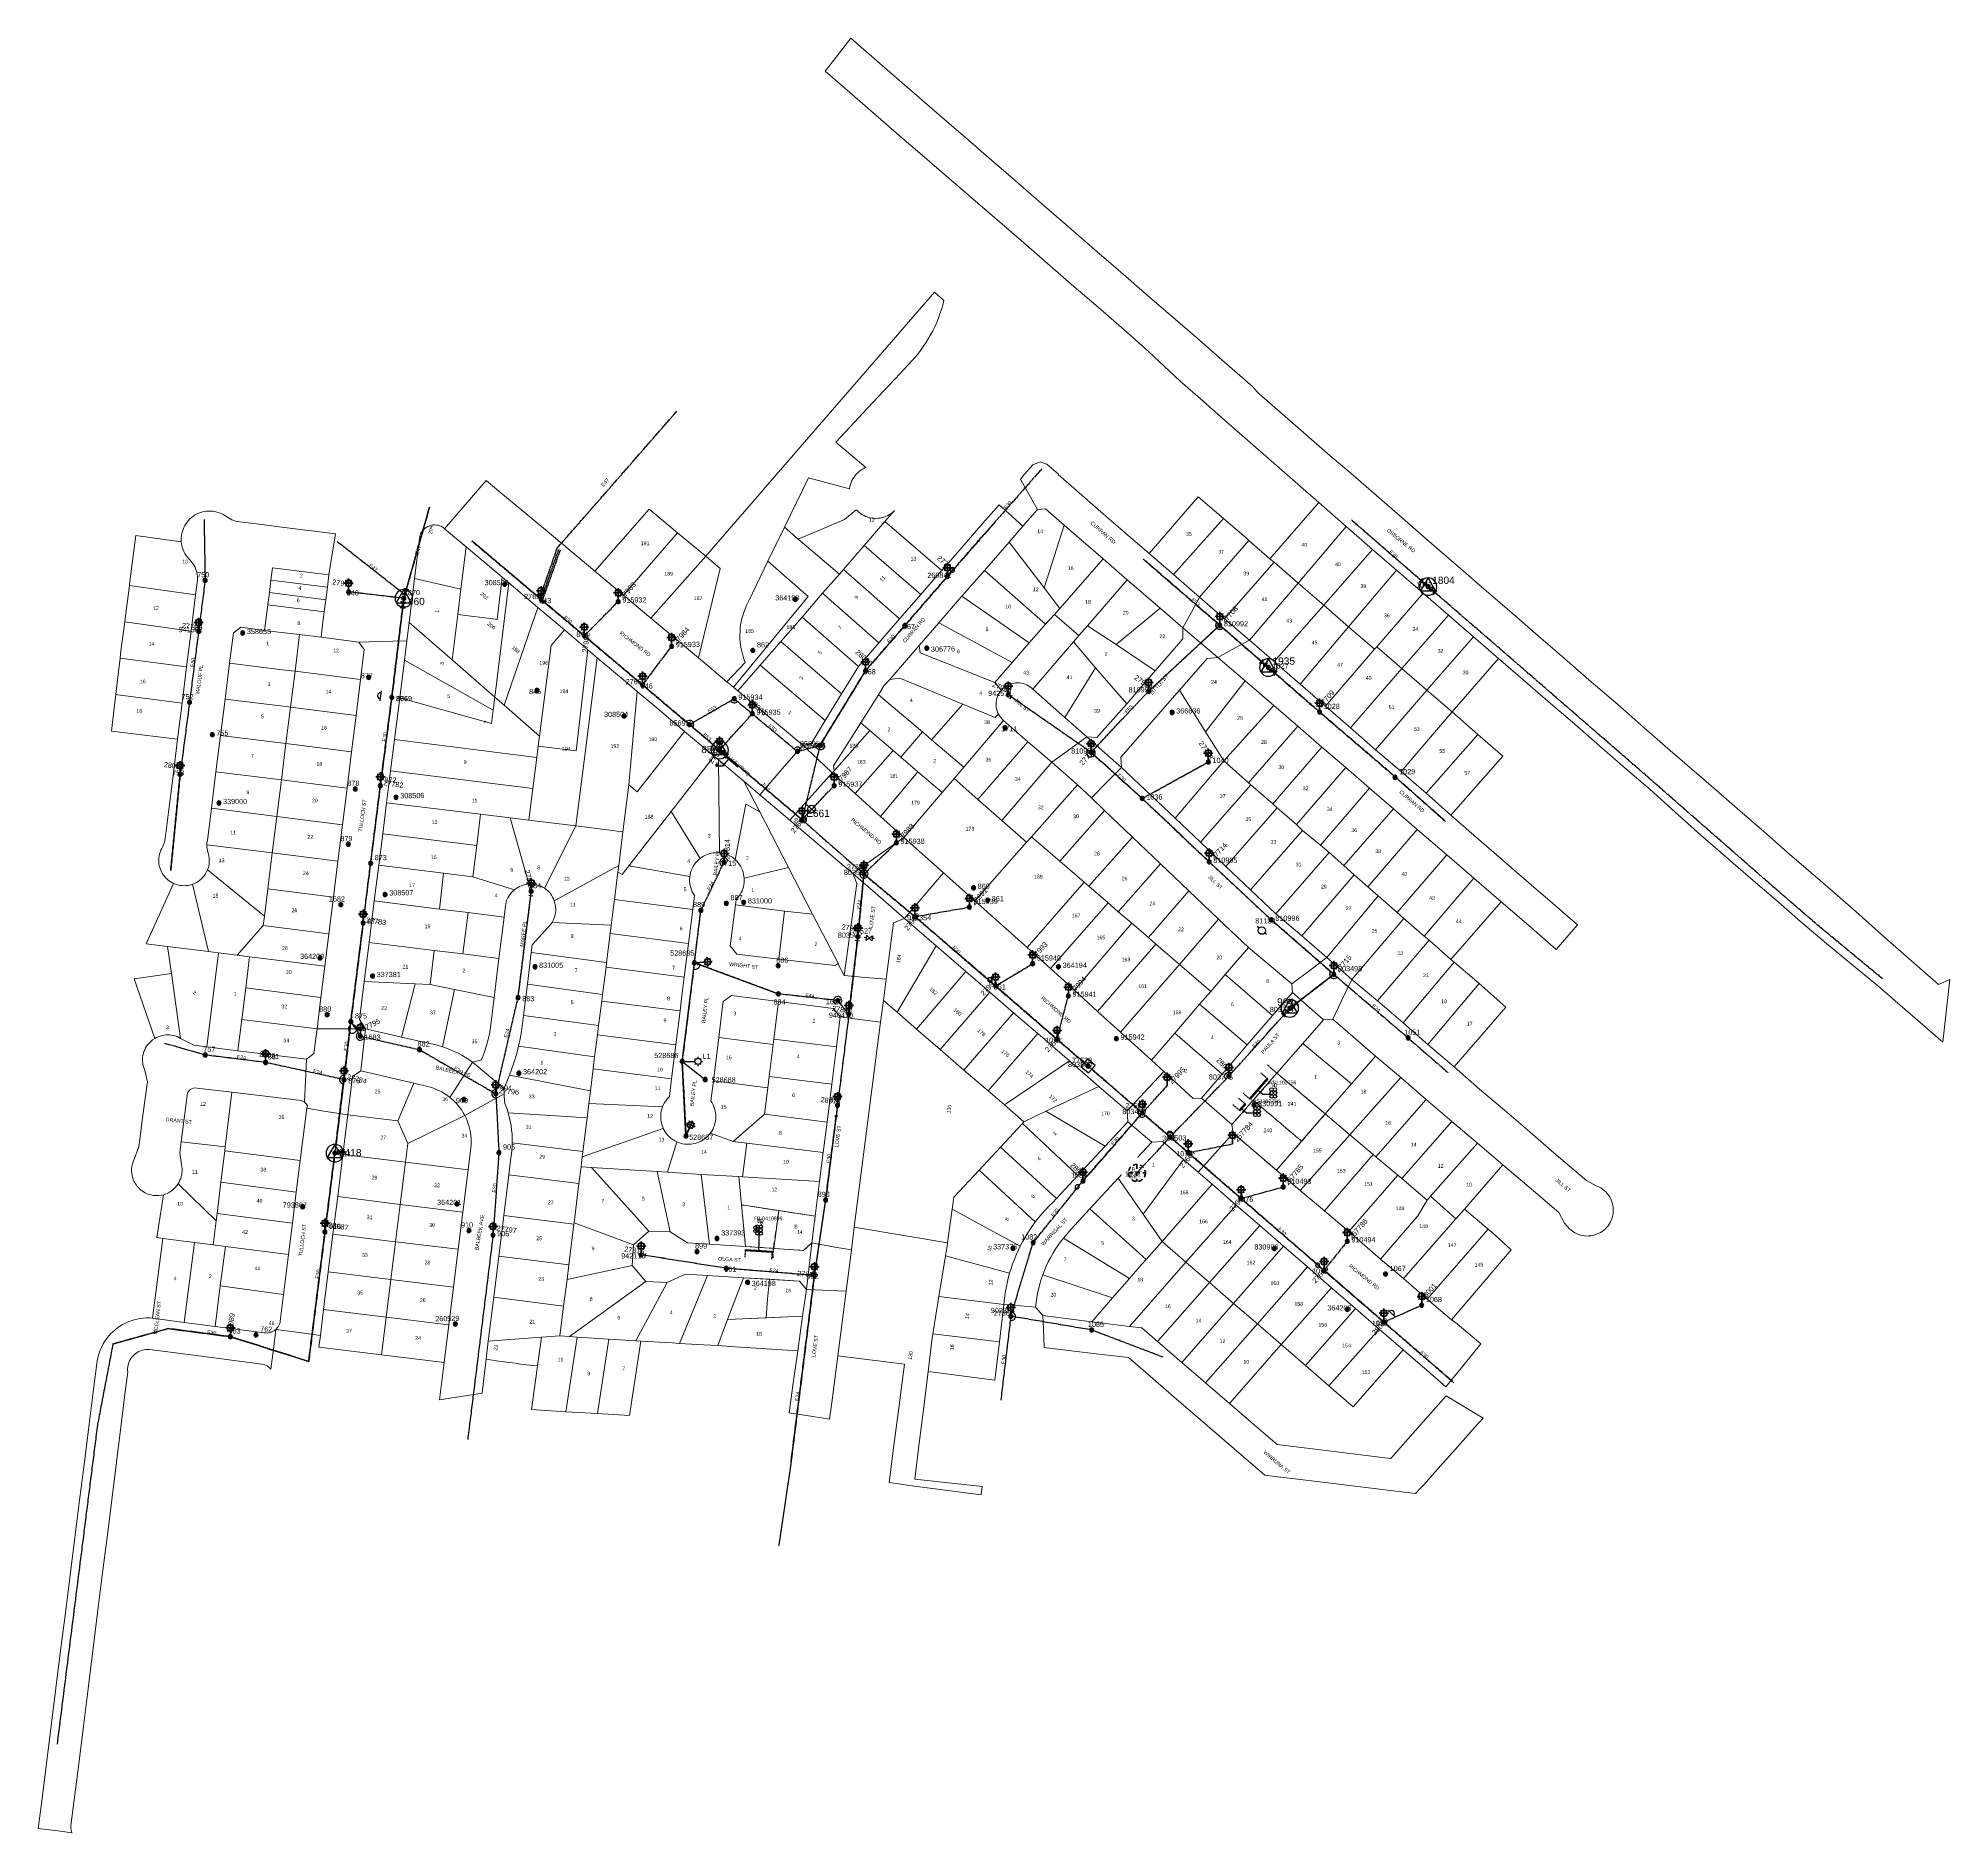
# Model space of a CAD drawing. Header units: metres. Extents: x 304249 to 305172, y 6262562 to 6263428.
import ezdxf
from ezdxf.enums import TextEntityAlignment as Align

# ---------------------------------------------------------------- set-up
doc = ezdxf.new("R2010")
doc.units = ezdxf.units.M
for name, pattern in [('Cable Exist OH', [1, 1, 0]), ('Cable Exist UG', [8.2, 4, -1.2, 1.8, -1.2]), ('Dash', [5, 3, -2]), ('DASHED', [0.75, 0.5, -0.25])]:
    doc.linetypes.add(name, pattern=pattern)
doc.layers.get('0').update_dxf_attribs({"color": 6})
for name, color, linetype, lineweight in [('Cadastre Buildings_SP_EXT', 9, 'Continuous', 5), ('Cadastre Developer_SP_EXT', 9, 'Continuous', 5), ('Cadastre Land Parcels_SP_EXT', 9, 'Continuous', 5), ('Cadastre Roads_SP_EXT', 9, 'Continuous', 5)]:
    doc.layers.add(name, color=color, linetype=linetype, lineweight=lineweight)
for name, color, linetype in [('Duct_SP_EXT', 7, 'Continuous'), ('Equip_LV_EXT', 7, 'Continuous'), ('Equip_SL_EXT', 7, 'Continuous'), ('Equip_SP_HV_EXT', 7, 'Continuous'), ('Equip_SP_LV_EXT', 7, 'Continuous'), ('Equip_SP_SL_EXT', 7, 'Continuous'), ('Equip_SP_SL_NEW', 2, 'Continuous'), ('Mains_HV_EXT', 7, 'Continuous'), ('Mains_LV_EXT', 7, 'Continuous'), ('Mains_SL_EXT', 7, 'Continuous'), ('OH_Details_SP_MISC', 7, 'Continuous'), ('Sub_SP_TR_HV_LV_EXT', 7, 'Continuous'), ('SupportsOH_SP_TR_HV_LV_SL_EXT', 7, 'Continuous'), ('Trench_SP_EXT', 7, 'Continuous')]:
    doc.layers.add(name, color=color, linetype=linetype)
doc.layers.add('UNKNOWN_FEATURES', color=1, linetype='DASHED', plot=False)
doc.styles.add('HVSW_LABEL', font='arial.ttf')
doc.styles.add('iecARIAL', font='arial.ttf', dxfattribs={"height": 2})
doc.styles.add('IESYMBOL1', font='isocp.shx')
doc.styles.add('POLE_LABEL', font='arial.ttf')
doc.styles.add('SL_LABEL', font='arial.ttf')
doc.styles.add('SLCP_LABEL', font='arial.ttf', dxfattribs={"height": 3.5})
doc.styles.get("Standard").update_dxf_attribs({"font": 'arial.ttf'})
doc.linetypes.add('Cable E UG', pattern='A,6,-0.5,["E",Standard,S=1.7,R=0,X=0.5,Y=-1],-2.9', length=9.4)

# ---------------------------------------------------------------- blocks, each defined once
blk = doc.blocks.new('SUB_POLE_EXT')
blk.add_wipeout([(0, 4.22), (0.42, 4.2), (0.83, 4.14), (1.21, 4.05), (1.62, 3.9), (1.99, 3.72), (2.35, 3.51), (2.68, 3.26), (2.99, 2.99), (3.28, 2.66), (3.52, 2.34), (3.76, 1.92), (3.9, 1.62), (4.04, 1.23), (4.18, 0.63), (4.22, 0), (4.18, -0.61), (4.06, -1.15), (3.9, -1.62), (3.58, -2.24), (3.22, -2.73), (2.97, -3.01), (2.68, -3.26), (2.36, -3.5), (2, -3.72), (1.64, -3.89), (1.25, -4.03), (0.82, -4.14), (0.42, -4.2), (0, -4.22), (-0.41, -4.2), (-0.8, -4.15), (-1.21, -4.05), (-1.62, -3.9), (-1.99, -3.73), (-2.35, -3.51), (-2.68, -3.26), (-2.96, -3.02), (-3.23, -2.72), (-3.51, -2.35), (-3.71, -2.01), (-3.91, -1.6), (-4.05, -1.21), (-4.16, -0.76), (-4.22, -0.14), (-4.21, 0.39), (-4.14, 0.83), (-4.03, 1.27), (-3.9, 1.63), (-3.71, 2.02), (-3.5, 2.37), (-3.28, 2.67), (-2.99, 2.99), (-2.68, 3.27), (-2.33, 3.52), (-1.98, 3.73), (-1.63, 3.9), (-1.2, 4.05), (-0.78, 4.15), (-0.4, 4.21)])
blk.add_line((2.16, 0.48), (2.16, 0.48, 0))
blk.add_lwpolyline([(-4.22, 0, 1), (4.22, 0, 1)], format="xyb", close=True)
blk.add_lwpolyline([(2.14, 0.52), (0, 4.22), (-3.66, -2.11), (3.66, -2.11)], close=True)
for tag, height, flags, p in [('STREET_CODE', 0.2, 9, (1.5, 0)), ('ASSET_NUM', 3.5, 8, (2, 2)), ('CONSTRUCTED_VOLTAGE', 0.2, 9, (1.5, -0.2)), ('OPERATING_VOLTAGE', 0.2, 9, (1.5, -0.6)), ('OPERATED_BY', 0.2, 9, (1.5, -0.8)), ('ORIENTATION', 0.2, 9, (1.5, -1.2)), ('OWNED_BY', 0.2, 9, (1.5, -1.4)), ('SECONDARY_VOLTAGE', 0.2, 9, (1.5, -1.6)), ('STATE', 0.2, 9, (1.5, -1.8)), ('SUBSTATION_TYPE', 0.2, 9, (1.5, -2)), ('STREETNAME', 0.2, 9, (1.5, -2.8)), ('SUBURB', 0.2, 9, (1.5, -3)), ('Z', 0.2, 1, (1.5, -3.4)), ('NO_PHASES', 0.2, 9, (1.5, -0.4)), ('MAINTAINED_BY', 0.2, 9, (1.5, -1)), ('USAGE', 0.2, 9, (1.5, -2.2)), ('LEGEND', 0.2, 9, (1.5, -2.4)), ('LOCATION', 0.2, 9, (1.5, -2.6)), ('NOTES', 0.2, 9, (1.5, -3.2))]:
    blk.add_attdef(tag, text='', height=height, dxfattribs=dict(flags=flags)).set_placement(p, align=Align.MIDDLE_LEFT)
blk = doc.blocks.new('DUCT_EXT')
blk.add_circle((0, 0.8), 0.8)
at = {"flags": 1}
blk.add_attdef('Z', (0, 0), '', height=0.2, dxfattribs=at)
at = {"flags": 9}
for tag, p in [('DUCT_CODE', (0, 0)), ('XSECT_TYPE', (0, -0.2)), ('STATE', (0, -0.6)), ('FB_REFERENCE', (0, -0.4)), ('NOTES', (0, -0.8))]:
    blk.add_attdef(tag, text='', height=0.2, dxfattribs=at).set_placement(p, align=Align.MIDDLE_LEFT)
blk = doc.blocks.new('LV_OH_LINKS_OPEN_EXT')
for p, q in [((-0.17, 4.97), (-0.17, 5.46)), ((-0.17, 3), (-0.17, 2.5)), ((0.17, 4.97), (0.17, 5.46)), ((0.17, 3), (0.17, 2.5))]:
    blk.add_line(p, q)
blk.add_lwpolyline([(0, 2.99, 1), (0, 4.98, 1)], format="xyb", close=True)
at = {"flags": 9}
for tag, p in [('ACTUAL_STATUS', (0, 0)), ('CONSTRUCTED_VOLTAGE', (0, -0.2)), ('OPERATING_VOLTAGE', (0, -0.6)), ('ORIENTATION', (0, -0.8)), ('OWNED_BY', (0, -1)), ('STATE', (0, -1.2)), ('SWITCH_TYPE', (0, -1.4)), ('NO_PHASES', (0, -0.4)), ('USAGE', (0, -1.6)), ('LEGEND', (0, -1.8)), ('NOTES', (0, -2))]:
    blk.add_attdef(tag, text='', height=0.2, dxfattribs=at).set_placement(p, align=Align.MIDDLE_LEFT)
at = {"flags": 1}
blk.add_attdef('Z', (0, 0), '', height=0.2, dxfattribs=at)
blk = doc.blocks.new('LV_OH_LINKS_DISTFUSE_EXT')
for p, q in [((0, 0), (0.96, 0)), ((3.84, 0), (4.8, 0))]:
    blk.add_line(p, q)
blk.add_lwpolyline([(3.84, -1.2), (3.84, 1.2), (0.96, -1.2), (0.96, 1.2)], close=True)
at = {"flags": 9}
for tag, p in [('ACTUAL_STATUS', (0, 0)), ('CONSTRUCTED_VOLTAGE', (0, -0.2)), ('OPERATING_VOLTAGE', (0, -0.6)), ('ORIENTATION', (0, -0.8)), ('OWNED_BY', (0, -1)), ('STATE', (0, -1.2)), ('SWITCH_TYPE', (0, -1.4)), ('NO_PHASES', (0, -0.4)), ('USAGE', (0, -1.6)), ('NOTES', (0, -1.8))]:
    blk.add_attdef(tag, text='', height=0.2, dxfattribs=at).set_placement(p, align=Align.MIDDLE_LEFT)
at = {"flags": 1}
blk.add_attdef('Z', (0, 0), '', height=0.2, dxfattribs=at)
blk = doc.blocks.new('SL_LANTERN_EXT')
at = {"lineweight": 40}
for p, q in [((-2.25, 4.22), (2.25, 4.22)), ((-1.46, 5.68), (-1.06, 5.28)), ((-1.46, 2.76), (-1.06, 3.16)), ((0, 1.97), (0, 6.47)), ((0, 0), (0, 2.72)), ((1.46, 5.68), (1.06, 5.28)), ((1.46, 2.76), (1.06, 3.16))]:
    blk.add_line(p, q, dxfattribs=at)
blk.add_circle((0, 4.22), 1.5, dxfattribs=at)
at = {"style": 'iecARIAL', "flags": 8}
blk.add_attdef('ASSET_NUM', (1.5, 1.5), '', height=2.5, dxfattribs=at)
for tag, p, height, flags in [('OPERATING_VOLTAGE', (0.98, -1.65), 0.2, 9), ('ORIENTATION', (0.98, -1.85), 0.2, 9), ('OWNED_BY', (0.98, -2.05), 0.2, 9), ('STATE', (0.98, -2.25), 0.2, 9), ('STREETNAME', (0.98, -9.25), 0.2, 9), ('CONSTRUCTED_VOLTAGE', (0.98, -0.65), 0.2, 9), ('CONTROL_TYPE', (0.98, -0.85), 0.2, 9), ('LANTERN_PURPOSE', (0.98, -1.05), 0.2, 9), ('LANTERN_TYPE', (0.98, -1.25), 0.2, 9), ('NO_PHASES', (0.98, -1.45), 0.2, 9), ('USAGE', (0.98, -2.45), 0.2, 9), ('CEXIST', (0.98, -2.65), 0.2, 9), ('CNEW', (0.98, -2.85), 0.2, 9), ('CNUMBER', (0.98, -3.05), 0.2, 9), ('CREMOVE', (0.98, -3.25), 0.2, 9), ('CREPLACE', (0.98, -3.45), 0.2, 9), ('LKINGHEIGHT', (0.98, -3.65), 0.2, 9), ('LBRACKET', (0.98, -3.85), 0.2, 9), ('LBRACKETVOCAB', (0.98, -4.05), 0.2, 9), ('LCATEGORY', (0.98, -4.25), 0.2, 9), ('LCHARGE1', (0.98, -4.45), 0.2, 9), ('LCHARGE1PERCENT', (0.98, -4.65), 0.2, 9), ('LCHARGE2', (0.98, -4.85), 0.2, 9), ('LCHARGE2PERCENT', (0.98, -5.05), 0.2, 9), ('LCHARGE3', (0.98, -5.25), 0.2, 9), ('LCHARGE3PERCENT', (0.98, -5.45), 0.2, 9), ('LEXIST', (0.98, -5.65), 0.2, 9), ('LLAMP', (0.98, -5.85), 0.2, 9), ('LLAMPVOCAB', (0.98, -6.05), 0.2, 9), ('LMAST', (0.98, -6.25), 0.2, 9), ('LMASTVOCAB', (0.98, -6.45), 0.2, 9), ('LNEW', (0.98, -6.65), 0.2, 9), ('LANTNUMBER', (0.98, -6.85), 0.2, 9), ('LOUTREACH', (0.98, -7.25), 0.2, 9), ('LOUTREACHVOCAB', (0.98, -7.45), 0.2, 9), ('LRATECODE', (0.98, -7.65), 0.2, 9), ('LREMOVE', (0.98, -7.85), 0.2, 9), ('LREPLACE', (0.98, -8.05), 0.2, 9), ('LTYPE', (0.98, -8.25), 0.2, 9), ('LTYPEVOCAB', (0.98, -8.45), 0.2, 9), ('LEGEND', (0.98, -8.65), 0.2, 9), ('LOCATION', (0.98, -8.85), 0.2, 9), ('NOTES', (0.98, -9.05), 0.2, 9), ('LNUMBER', (2.18, -3.25), 2.5, 8), ('SUBURB', (0.98, -9.45), 0.2, 1)]:
    blk.add_attdef(tag, p, '', height=height, dxfattribs=dict(flags=flags))
blk = doc.blocks.new('*U151')
at = {"lineweight": 40}
for p, q in [((0, 0), (4.91, 0.37)), ((4.16, 0.32), (8.65, 0.66)), ((4.84, 1.83), (5.26, 1.46)), ((6.23, 2.73), (6.57, -1.76)), ((7.75, 2.05), (7.38, 1.62)), ((5.06, -1.08), (5.43, -0.65)), ((7.97, -0.86), (7.54, -0.49))]:
    blk.add_line(p, q, dxfattribs=at)
blk.add_circle((6.4, 0.49), 1.5, dxfattribs=at)
at = {"style": 'iecARIAL', "flags": 8}
blk.add_attdef('ASSET_NUM', (1.5, 1.5), '', height=2.5, dxfattribs=at)
for tag, p, height, flags in [('OPERATING_VOLTAGE', (0.98, -1.65), 0.2, 9), ('ORIENTATION', (0.98, -1.85), 0.2, 9), ('OWNED_BY', (0.98, -2.05), 0.2, 9), ('STATE', (0.98, -2.25), 0.2, 9), ('STREETNAME', (0.98, -9.25), 0.2, 9), ('CONSTRUCTED_VOLTAGE', (0.98, -0.65), 0.2, 9), ('CONTROL_TYPE', (0.98, -0.85), 0.2, 9), ('LANTERN_PURPOSE', (0.98, -1.05), 0.2, 9), ('LANTERN_TYPE', (0.98, -1.25), 0.2, 9), ('NO_PHASES', (0.98, -1.45), 0.2, 9), ('USAGE', (0.98, -2.45), 0.2, 9), ('CEXIST', (0.98, -2.65), 0.2, 9), ('CNEW', (0.98, -2.85), 0.2, 9), ('CNUMBER', (0.98, -3.05), 0.2, 9), ('CREMOVE', (0.98, -3.25), 0.2, 9), ('CREPLACE', (0.98, -3.45), 0.2, 9), ('LKINGHEIGHT', (0.98, -3.65), 0.2, 9), ('LBRACKET', (0.98, -3.85), 0.2, 9), ('LBRACKETVOCAB', (0.98, -4.05), 0.2, 9), ('LCATEGORY', (0.98, -4.25), 0.2, 9), ('LCHARGE1', (0.98, -4.45), 0.2, 9), ('LCHARGE1PERCENT', (0.98, -4.65), 0.2, 9), ('LCHARGE2', (0.98, -4.85), 0.2, 9), ('LCHARGE2PERCENT', (0.98, -5.05), 0.2, 9), ('LCHARGE3', (0.98, -5.25), 0.2, 9), ('LCHARGE3PERCENT', (0.98, -5.45), 0.2, 9), ('LEXIST', (0.98, -5.65), 0.2, 9), ('LLAMP', (0.98, -5.85), 0.2, 9), ('LLAMPVOCAB', (0.98, -6.05), 0.2, 9), ('LMAST', (0.98, -6.25), 0.2, 9), ('LMASTVOCAB', (0.98, -6.45), 0.2, 9), ('LNEW', (0.98, -6.65), 0.2, 9), ('LANTNUMBER', (0.98, -6.85), 0.2, 9), ('LOUTREACH', (0.98, -7.25), 0.2, 9), ('LOUTREACHVOCAB', (0.98, -7.45), 0.2, 9), ('LRATECODE', (0.98, -7.65), 0.2, 9), ('LREMOVE', (0.98, -7.85), 0.2, 9), ('LREPLACE', (0.98, -8.05), 0.2, 9), ('LTYPE', (0.98, -8.25), 0.2, 9), ('LTYPEVOCAB', (0.98, -8.45), 0.2, 9), ('LEGEND', (0.98, -8.65), 0.2, 9), ('LOCATION', (0.98, -8.85), 0.2, 9), ('NOTES', (0.98, -9.05), 0.2, 9), ('LNUMBER', (2.18, -3.25), 2.5, 8), ('SUBURB', (0.98, -9.45), 0.2, 1)]:
    blk.add_attdef(tag, p, '', height=height, dxfattribs=dict(flags=flags))
blk = doc.blocks.new('*U152')
at = {"lineweight": 40}
for p, q in [((0, 0), (1.71, 3.91)), ((0.24, 6.19), (4.37, 4.39)), ((0.39, 4.53), (0.91, 4.74)), ((1.41, 3.22), (3.2, 7.35)), ((1.55, 7.21), (1.76, 6.68)), ((3.06, 3.37), (2.85, 3.89)), ((4.23, 6.04), (3.7, 5.83))]:
    blk.add_line(p, q, dxfattribs=at)
blk.add_circle((2.31, 5.29), 1.5, dxfattribs=at)
at = {"style": 'iecARIAL', "flags": 8}
blk.add_attdef('ASSET_NUM', (1.5, 1.5), '', height=2.5, dxfattribs=at)
for tag, p, height, flags in [('OPERATING_VOLTAGE', (0.98, -1.65), 0.2, 9), ('ORIENTATION', (0.98, -1.85), 0.2, 9), ('OWNED_BY', (0.98, -2.05), 0.2, 9), ('STATE', (0.98, -2.25), 0.2, 9), ('STREETNAME', (0.98, -9.25), 0.2, 9), ('CONSTRUCTED_VOLTAGE', (0.98, -0.65), 0.2, 9), ('CONTROL_TYPE', (0.98, -0.85), 0.2, 9), ('LANTERN_PURPOSE', (0.98, -1.05), 0.2, 9), ('LANTERN_TYPE', (0.98, -1.25), 0.2, 9), ('NO_PHASES', (0.98, -1.45), 0.2, 9), ('USAGE', (0.98, -2.45), 0.2, 9), ('CEXIST', (0.98, -2.65), 0.2, 9), ('CNEW', (0.98, -2.85), 0.2, 9), ('CNUMBER', (0.98, -3.05), 0.2, 9), ('CREMOVE', (0.98, -3.25), 0.2, 9), ('CREPLACE', (0.98, -3.45), 0.2, 9), ('LKINGHEIGHT', (0.98, -3.65), 0.2, 9), ('LBRACKET', (0.98, -3.85), 0.2, 9), ('LBRACKETVOCAB', (0.98, -4.05), 0.2, 9), ('LCATEGORY', (0.98, -4.25), 0.2, 9), ('LCHARGE1', (0.98, -4.45), 0.2, 9), ('LCHARGE1PERCENT', (0.98, -4.65), 0.2, 9), ('LCHARGE2', (0.98, -4.85), 0.2, 9), ('LCHARGE2PERCENT', (0.98, -5.05), 0.2, 9), ('LCHARGE3', (0.98, -5.25), 0.2, 9), ('LCHARGE3PERCENT', (0.98, -5.45), 0.2, 9), ('LEXIST', (0.98, -5.65), 0.2, 9), ('LLAMP', (0.98, -5.85), 0.2, 9), ('LLAMPVOCAB', (0.98, -6.05), 0.2, 9), ('LMAST', (0.98, -6.25), 0.2, 9), ('LMASTVOCAB', (0.98, -6.45), 0.2, 9), ('LNEW', (0.98, -6.65), 0.2, 9), ('LANTNUMBER', (0.98, -6.85), 0.2, 9), ('LOUTREACH', (0.98, -7.25), 0.2, 9), ('LOUTREACHVOCAB', (0.98, -7.45), 0.2, 9), ('LRATECODE', (0.98, -7.65), 0.2, 9), ('LREMOVE', (0.98, -7.85), 0.2, 9), ('LREPLACE', (0.98, -8.05), 0.2, 9), ('LTYPE', (0.98, -8.25), 0.2, 9), ('LTYPEVOCAB', (0.98, -8.45), 0.2, 9), ('LEGEND', (0.98, -8.65), 0.2, 9), ('LOCATION', (0.98, -8.85), 0.2, 9), ('NOTES', (0.98, -9.05), 0.2, 9), ('LNUMBER', (2.18, -3.25), 2.5, 8), ('SUBURB', (0.98, -9.45), 0.2, 1)]:
    blk.add_attdef(tag, p, '', height=height, dxfattribs=dict(flags=flags))
blk = doc.blocks.new('POLE_EXT')
blk.add_hatch(color=256).paths.add_polyline_path([(-1, 0, 1), (1, 0, 1)])
blk.add_lwpolyline([(-1, 0, 1), (1, 0, 1)], format="xyb", close=True)
for tag, height, flags, p in [('pNumber', 2.5, 8, (-17.84, 2.07)), ('OWNED_BY', 0.2, 9, (1.35, -0.4)), ('SPECIAL_USE', 0.2, 9, (1.35, -0.8)), ('STATE', 0.2, 9, (1.35, -1)), ('cLV', 0.2, 9, (1.35, -1.4)), ('hDepth', 0.2, 9, (1.35, -1.6)), ('hDia', 0.2, 9, (1.35, -1.8)), ('cHV', 0.2, 9, (1.35, -2)), ('cLinedev', 0.2, 9, (1.35, -3.4)), ('pExisting', 0.2, 9, (1.35, -3.8)), ('pFooting', 0.2, 9, (1.35, -4.4)), ('pNew', 0.2, 9, (1.35, -4.6)), ('pRelocate', 0.2, 9, (1.35, -5)), ('pRemove', 0.2, 9, (1.35, -5.2)), ('pReplace', 0.2, 9, (1.35, -5.4)), ('pStay', 0.2, 9, (1.35, -5.6)), ('pType', 0.2, 9, (1.35, -5.8)), ('cspan', 0.2, 9, (1.35, -6)), ('STREETNAME', 0.2, 9, (1.35, -6.2)), ('SUBURB', 0.2, 9, (1.35, -6.4)), ('OPERATED_BY', 0.2, 9, (1.36, -7.01)), ('PARENT', 0.2, 9, (1.35, -0.6)), ('USAGE', 0.2, 9, (1.35, -1.2)), ('LBRACKET', 0.2, 9, (1.35, -2.2)), ('LExisting', 0.2, 9, (1.35, -2.4)), ('LANTNUMBER', 0.2, 9, (1.35, -2.6)), ('LOther', 0.2, 9, (1.35, -2.8)), ('LRemove', 0.2, 9, (1.35, -3)), ('LEGEND', 0.2, 9, (1.35, -3.2)), ('LOCATION', 0.2, 9, (1.35, -3.6)), ('PFNUMBER', 0.2, 9, (1.35, -4)), ('NEWPFNUMBER', 0.2, 9, (1.35, -4.2)), ('NOTES', 0.2, 9, (1.35, -6.6)), ('MAINTAINED_BY', 0.2, 9, (1.36, -6.81))]:
    blk.add_attdef(tag, text='', height=height, dxfattribs=dict(flags=flags)).set_placement(p, align=Align.MIDDLE_LEFT)
at = {"style": 'POLE_LABEL'}
for tag, height, flags, p in [('STRUCTURE_PLANT_NUMBER', 0.2, 9, (1.35, 0.03)), ('ASSET_NUM', 2.5, 8, (2, 2)), ('STREET_CODE', 0.2, 9, (1.35, -0.2))]:
    blk.add_attdef(tag, text='', height=height, dxfattribs=dict(at, flags=flags)).set_placement(p, align=Align.MIDDLE_LEFT)
at = {"flags": 1}
blk.add_attdef('Z', (1.35, -7.33), '', height=0.2, dxfattribs=at)
blk = doc.blocks.new('HV_USL_CLOSED_EXT')
blk.add_line((2.4, 5.5), (-2.4, 5.5))
blk.add_lwpolyline([(1.44, 5.5, 0.414214), (0, 6.94, 0.414214), (-1.44, 5.5)], format="xyb")
for tag, height, flags, p in [('STREET_CODE', 0.2, 9, (1.5, 0)), ('ASSET_NUM', 2.5, 8, (2, 2)), ('ACTUAL_STATUS', 0.2, 9, (1.5, -0.2)), ('CONSTRUCTED_VOLTAGE', 0.2, 9, (1.5, -0.4)), ('OPERATING_VOLTAGE', 0.2, 9, (1.5, -0.8)), ('ORIENTATION', 0.2, 9, (1.5, -1)), ('OWNED_BY', 0.2, 9, (1.5, -1.2)), ('OPERATED_BY', 0.2, 9, (1.5, -1.4)), ('STATE', 0.2, 9, (1.5, -1.8)), ('SWITCH_TYPE', 0.2, 9, (1.5, -2)), ('STREETNAME', 0.2, 9, (1.5, -2.8)), ('SUBURB', 0.2, 9, (1.5, -3)), ('Z', 0.2, 1, (1.5, -3.6)), ('NO_PHASES', 0.2, 9, (1.5, -0.6)), ('MAINTAINED_BY', 0.2, 9, (1.5, -1.6)), ('USAGE', 0.2, 9, (1.5, -2.2)), ('LEGEND', 0.2, 9, (1.5, -2.4)), ('LOCATION', 0.2, 9, (1.5, -2.6)), ('NOTES', 0.2, 9, (1.5, -3.2)), ('LABEL_ALIGNMENT', 0.2, 9, (1.5, -3.4))]:
    blk.add_attdef(tag, text='', height=height, dxfattribs=dict(flags=flags)).set_placement(p, align=Align.MIDDLE_LEFT)
blk = doc.blocks.new('HV_ABS_CLOSED_EXT')
blk.add_line((-3, 6.87), (3, 6.87))
blk.add_circle((0, 6.87), 1.8)
at = {"flags": 1}
blk.add_attdef('Z', (0, 0), '', height=0.2, dxfattribs=at)
at = {"style": 'HVSW_LABEL'}
for tag, height, flags, p in [('ASSET_NUM', 3.5, 8, (2, 2)), ('STREET_CODE', 0.2, 9, (0, -0.2))]:
    blk.add_attdef(tag, text='', height=height, dxfattribs=dict(at, flags=flags)).set_placement(p, align=Align.MIDDLE_LEFT)
at = {"flags": 9}
for tag, p in [('ACTUAL_STATUS', (0, -0.4)), ('CONSTRUCTED_VOLTAGE', (0, -0.6)), ('OPERATING_VOLTAGE', (0, -1)), ('ORIENTATION', (0, -1.2)), ('OWNED_BY', (0, -1.4)), ('STATE', (0, -1.6)), ('SWITCH_TYPE', (0, -1.8)), ('STREETNAME', (0, -2.6)), ('SUBURB', (0, -2.8)), ('NO_PHASES', (0, -0.8)), ('USAGE', (0, -2)), ('LEGEND', (0, -2.2)), ('LOCATION', (0, -2.4)), ('NOTES', (0, -3))]:
    blk.add_attdef(tag, text='', height=0.2, dxfattribs=at).set_placement(p, align=Align.MIDDLE_LEFT)
blk = doc.blocks.new('HV_DOF_CLOSED_EXT')
for p, q in [((0, 7.9), (0, 6.94)), ((0, 4.06), (0, 3.1))]:
    blk.add_line(p, q)
blk.add_lwpolyline([(-1.2, 4.06), (1.2, 4.06), (-1.2, 6.94), (1.2, 6.94)], close=True)
for tag, height, flags, p in [('STREET_CODE', 0.2, 9, (1.5, 0)), ('ASSET_NUM', 2.5, 8, (2, 2)), ('ACTUAL_STATUS', 0.2, 9, (1.5, -0.2)), ('CONSTRUCTED_VOLTAGE', 0.2, 9, (1.5, -0.4)), ('OPERATING_VOLTAGE', 0.2, 9, (1.5, -0.8)), ('ORIENTATION', 0.2, 9, (1.5, -1)), ('OWNED_BY', 0.2, 9, (1.5, -1.2)), ('OPERATED_BY', 0.2, 9, (1.5, -1.4)), ('STATE', 0.2, 9, (1.5, -1.8)), ('SWITCH_TYPE', 0.2, 9, (1.5, -2)), ('STREETNAME', 0.2, 9, (1.5, -2.8)), ('SUBURB', 0.2, 9, (1.5, -3)), ('Z', 0.2, 1, (1.5, -3.6)), ('NO_PHASES', 0.2, 9, (1.5, -0.6)), ('MAINTAINED_BY', 0.2, 9, (1.5, -1.6)), ('USAGE', 0.2, 9, (1.5, -2.2)), ('LEGEND', 0.2, 9, (1.5, -2.4)), ('LOCATION', 0.2, 9, (1.5, -2.6)), ('NOTES', 0.2, 9, (1.5, -3.2)), ('LABEL_ALIGNMENT', 0.2, 9, (1.5, -3.4))]:
    blk.add_attdef(tag, text='', height=height, dxfattribs=dict(flags=flags)).set_placement(p, align=Align.MIDDLE_LEFT)
blk = doc.blocks.new('HV_LOAD_BREAK_EXT')
blk.add_lwpolyline([(-2.4, -2.4), (2.4, -2.4), (2.4, 2.4), (-2.4, 2.4)], close=True)
at = {"insert": (-1.1, 0.99), "char_height": 2, "width": 2.9628, "attachment_point": 1}
blk.add_mtext('{\\Fisocp|c0;LB}', dxfattribs=at)
for tag, height, flags, p in [('STREET_CODE', 0.2, 9, (1.5, 0)), ('ASSET_NUM', 2.5, 8, (2, 2)), ('ACTUAL_STATUS', 0.2, 9, (1.5, -0.2)), ('CONSTRUCTED_VOLTAGE', 0.2, 9, (1.5, -0.4)), ('OPERATING_VOLTAGE', 0.2, 9, (1.5, -0.8)), ('ORIENTATION', 0.2, 9, (1.5, -1)), ('OWNED_BY', 0.2, 9, (1.5, -1.2)), ('OPERATED_BY', 0.2, 9, (1.5, -1.4)), ('STATE', 0.2, 9, (1.5, -1.8)), ('SWITCH_TYPE', 0.2, 9, (1.5, -2)), ('STREETNAME', 0.2, 9, (1.5, -2.8)), ('SUBURB', 0.2, 9, (1.5, -3)), ('Z', 0.2, 1, (1.5, -3.6)), ('NO_PHASES', 0.2, 9, (1.5, -0.6)), ('MAINTAINED_BY', 0.2, 9, (1.5, -1.6)), ('USAGE', 0.2, 9, (1.5, -2.2)), ('LEGEND', 0.2, 9, (1.5, -2.4)), ('LOCATION', 0.2, 9, (1.5, -2.6)), ('NOTES', 0.2, 9, (1.5, -3.2)), ('LABEL_ALIGNMENT', 0.2, 9, (1.5, -3.4))]:
    blk.add_attdef(tag, text='', height=height, dxfattribs=dict(flags=flags)).set_placement(p, align=Align.MIDDLE_LEFT)
blk = doc.blocks.new('HV_ABS_OPEN_EXT')
for p, q in [((-3, 6.87), (-1.8, 6.87)), ((1.8, 6.87), (3, 6.87))]:
    blk.add_line(p, q)
blk.add_circle((0, 6.87), 1.8)
for tag, height, flags, p in [('STREET_CODE', 0.2, 9, (1.5, 0)), ('ASSET_NUM', 2.5, 8, (2, 2)), ('ACTUAL_STATUS', 0.2, 9, (1.5, -0.2)), ('CONSTRUCTED_VOLTAGE', 0.2, 9, (1.5, -0.4)), ('OPERATING_VOLTAGE', 0.2, 9, (1.5, -0.8)), ('ORIENTATION', 0.2, 9, (1.5, -1)), ('OWNED_BY', 0.2, 9, (1.5, -1.2)), ('STATE', 0.2, 9, (1.5, -1.4)), ('SWITCH_TYPE', 0.2, 9, (1.5, -1.6)), ('STREETNAME', 0.2, 9, (1.5, -2.4)), ('SUBURB', 0.2, 9, (1.5, -2.6)), ('OPERATED_BY', 0.2, 9, (1.5, -3.2)), ('Z', 0.2, 1, (1.5, -3.6)), ('NO_PHASES', 0.2, 9, (1.5, -0.6)), ('USAGE', 0.2, 9, (1.5, -1.8)), ('LEGEND', 0.2, 9, (1.5, -2)), ('LOCATION', 0.2, 9, (1.5, -2.2)), ('NOTES', 0.2, 9, (1.5, -2.8)), ('MAINTAINED_BY', 0.2, 9, (1.5, -3)), ('LABEL_ALIGNMENT', 0.2, 9, (1.5, -3.4))]:
    blk.add_attdef(tag, text='', height=height, dxfattribs=dict(flags=flags)).set_placement(p, align=Align.MIDDLE_LEFT)
blk = doc.blocks.new('End Shackle_EXT')
blk.add_wipeout([(0, 0.25), (1.81, 0.25), (1.82, -0.25), (0, -0.25)])
blk.add_line((1.81, -1), (1.81, 1))
at = {"flags": 1}
blk.add_attdef('Z', (0, 0), '', height=0.2, dxfattribs=at)
at = {"flags": 9}
for tag, p in [('CONNECTOR_TYPE', (0, 0)), ('CONSTRUCTED_VOLTAGE', (0, -0.2)), ('OPERATING_VOLTAGE', (0, -0.6)), ('ORIENTATION', (0, -0.8)), ('OWNED_BY', (0, -1)), ('STATE', (0, -1.2)), ('NO_PHASES', (0, -0.4)), ('USAGE', (0, -1.4)), ('NOTES', (0, -1.6))]:
    blk.add_attdef(tag, text='', height=0.2, dxfattribs=at).set_placement(p, align=Align.MIDDLE_LEFT)
blk = doc.blocks.new('CABLE_LARGE_EXT')
h = blk.add_hatch(color=256)
edge = h.paths.add_edge_path()
edge.add_arc((0, 0.55), 0.55, 0, 360)
blk.add_circle((0, 0.55), 0.55)
at = {"flags": 1}
blk.add_attdef('Z', (0, 0), '', height=0.2, dxfattribs=at)
at = {"flags": 9}
for tag, p in [('COND_CODE', (0, 0)), ('STATE', (0, -0.4)), ('XSECT_SIZE', (0, -0.6)), ('FB_REFERENCE', (0, -0.2)), ('NOTES', (0, -0.8))]:
    blk.add_attdef(tag, text='', height=0.2, dxfattribs=at).set_placement(p, align=Align.MIDDLE_LEFT)
blk = doc.blocks.new('SLCP_ZELL_EXT')
blk.add_wipeout([(-0.24, 7.5), (-0.71, 7.47), (-1.17, 7.41), (-1.64, 7.32), (-2.09, 7.21), (-2.54, 7.06), (-2.98, 6.89), (-3.41, 6.69), (-3.82, 6.46), (-4.22, 6.21), (-4.6, 5.93), (-4.96, 5.63), (-5.31, 5.31), (-5.63, 4.96), (-5.93, 4.6), (-6.21, 4.22), (-6.46, 3.82), (-6.69, 3.41), (-6.89, 2.98), (-7.06, 2.54), (-7.21, 2.09), (-7.32, 1.64), (-7.41, 1.17), (-7.47, 0.71), (-7.5, 0.24), (-7.5, -0.24), (-7.47, -0.71), (-7.41, -1.17), (-7.32, -1.64), (-7.21, -2.09), (-7.06, -2.54), (-6.89, -2.98), (-6.69, -3.41), (-6.46, -3.82), (-6.21, -4.22), (-5.93, -4.6), (-5.63, -4.96), (-5.31, -5.31), (-4.96, -5.63), (-4.6, -5.93), (-4.22, -6.21), (-3.82, -6.46), (-3.41, -6.69), (-2.98, -6.89), (-2.54, -7.06), (-2.09, -7.21), (-1.64, -7.32), (-1.17, -7.41), (-0.71, -7.47), (-0.24, -7.5), (0.24, -7.5), (0.71, -7.47), (1.17, -7.41), (1.64, -7.32), (2.09, -7.21), (2.54, -7.06), (2.98, -6.89), (3.41, -6.69), (3.82, -6.46), (4.22, -6.21), (4.6, -5.93), (4.96, -5.63), (5.31, -5.31), (5.63, -4.96), (5.93, -4.6), (6.21, -4.22), (6.46, -3.82), (6.69, -3.41), (6.89, -2.98), (7.06, -2.54), (7.21, -2.09), (7.32, -1.64), (7.41, -1.17), (7.47, -0.71), (7.5, -0.24), (7.5, 0.24), (7.47, 0.71), (7.41, 1.17), (7.32, 1.64), (7.21, 2.09), (7.06, 2.54), (6.89, 2.98), (6.69, 3.41), (6.46, 3.82), (6.21, 4.22), (5.93, 4.6), (5.63, 4.96), (5.31, 5.31), (4.96, 5.63), (4.6, 5.93), (4.22, 6.21), (3.82, 6.46), (3.41, 6.69), (2.98, 6.89), (2.54, 7.06), (2.09, 7.21), (1.64, 7.32), (1.17, 7.41), (0.71, 7.47), (0.24, 7.5)])
at = {"linetype": 'Dash', "lineweight": 40, "ltscale": 0.7}
for p, q in [((-4.11, 0), (4.11, 0)), ((0, 4.11), (0, -4.11))]:
    blk.add_line(p, q, dxfattribs=at)
blk.add_circle((0, 0), 4.11, dxfattribs=at)
at = {"lineweight": 40, "style": 'IESYMBOL1'}
for s, p in [('P', (-1.6, 0)), ('Z', (1.7, 0)), ('60', (-1.61, -3.31))]:
    blk.add_text(s, height=2, dxfattribs=at).set_placement(p, align=Align.BOTTOM_CENTER)
at = {"flags": 1}
blk.add_attdef('Z', (0, 0), '', height=0.2, dxfattribs=at)
at = {"style": 'SLCP_LABEL'}
for tag, height, flags, p in [('ASSET_NUM', 2.5, 8, (2, 2)), ('STREET_CODE', 0.2, 9, (0, -0.2))]:
    blk.add_attdef(tag, text='', height=height, dxfattribs=dict(at, flags=flags)).set_placement(p, align=Align.MIDDLE_LEFT)
at = {"flags": 9}
for tag, p in [('CONSTRUCTED_VOLTAGE', (0, -0.4)), ('CONTROL_TYPE', (0, -0.6)), ('OPERATING_VOLTAGE', (0, -1)), ('ORIENTATION', (0, -1.2)), ('OWNED_BY', (0, -1.4)), ('STATE', (0, -2)), ('NO_PHASES', (0, -0.8)), ('USAGE', (0, -1.6)), ('LOCATION', (0, -1.8)), ('NOTES', (0, -2.2))]:
    blk.add_attdef(tag, text='', height=0.2, dxfattribs=at).set_placement(p, align=Align.MIDDLE_LEFT)
blk = doc.blocks.new('CONNECTOR_NODE_EXT')
h = blk.add_hatch(color=256)
edge = h.paths.add_edge_path()
edge.add_arc((0, 0), 0.5, 0, 360)
blk.add_circle((0, 0), 0.5)
at = {"flags": 1}
blk.add_attdef('Z', (0, 0), '', height=0.2, dxfattribs=at)
at = {"flags": 9}
for tag, p in [('CONNECTOR_TYPE', (0, 0)), ('CONSTRUCTED_VOLTAGE', (0, -0.2)), ('OPERATING_VOLTAGE', (0, -0.6)), ('ORIENTATION', (0, -0.8)), ('SUBTYPE', (0, -1)), ('NO_PHASES', (0, -0.4)), ('USAGE', (0, -1.2)), ('NOTES', (0, -1.4))]:
    blk.add_attdef(tag, text='', height=0.2, dxfattribs=at).set_placement(p, align=Align.MIDDLE_LEFT)
blk = doc.blocks.new('*U150')
blk.add_line((0, 0), (0, 0))
for tag, p, flags in [('Z', (0, 0), 1), ('OPERATED_BY', (0, -9.61), 9)]:
    blk.add_attdef(tag, p, '', height=0.2, dxfattribs=dict(flags=flags))
at = {"flags": 9}
for tag, p in [('SUBURB', (0, -8.6)), ('STREETNAME', (0, -8.8)), ('LOUTREACH', (0, -7)), ('LOUTREACHVOCAB', (0, -7.2)), ('LRATECODE', (0, -7.4)), ('LREMOVE', (0, -7.6)), ('LREPLACE', (0, -7.8)), ('LTYPE', (0, -8)), ('LTYPEVOCAB', (0, -8.2)), ('LEGEND', (0, -8.4)), ('LOCATION', (0, -9)), ('NOTES', (0, -9.2)), ('MAINTAINED_BY', (0, -9.86))]:
    blk.add_attdef(tag, text='', height=0.2, dxfattribs=at).set_placement(p, align=Align.MIDDLE_LEFT)
blk.add_wipeout([(9.86, 0), (9.06, -1.46), (7.6, -2.25), (6.15, -1.46), (5.25, 0), (6.15, 1.46), (7.61, 2.25), (9.06, 1.46)])
for p, q in [((0, 0), (6.11, 0)), ((6.15, 1.46), (6.54, 1.06)), ((7.61, 2.25), (7.61, 1.5)), ((9.06, 1.46), (8.67, 1.06)), ((6.15, -1.46), (6.54, -1.06)), ((7.6, -1.5), (7.6, -2.25)), ((9.06, -1.46), (8.67, -1.06)), ((9.11, 0), (9.86, 0))]:
    blk.add_line(p, q)
blk.add_circle((7.61, 0), 1.5)
at = {"style": 'SL_LABEL'}
for tag, height, flags, p in [('ASSET_NUM', 2.5, 8, (2, 2)), ('STREET_CODE', 0.2, 9, (0, -0.2))]:
    blk.add_attdef(tag, text='', height=height, dxfattribs=dict(at, flags=flags)).set_placement(p, align=Align.MIDDLE_LEFT)
for tag, height, flags, p in [('CONSTRUCTED_VOLTAGE', 0.2, 9, (0, -0.4)), ('CONTROL_TYPE', 0.2, 9, (0, -0.6)), ('OPERATING_VOLTAGE', 0.2, 9, (0, -1.4)), ('ORIENTATION', 0.2, 9, (0, -1.6)), ('OWNED_BY', 0.2, 9, (0, -1.8)), ('STATE', 0.2, 9, (0, -2)), ('CEXIST', 0.2, 9, (0, -2.4)), ('CNEW', 0.2, 9, (0, -2.6)), ('CNUMBER', 0.2, 9, (0, -2.8)), ('CREMOVE', 0.2, 9, (0, -3)), ('CREPLACE', 0.2, 9, (0, -3.2)), ('LANTERN_PURPOSE', 0.2, 9, (0, -0.8)), ('LANTERN_TYPE', 0.2, 9, (0, -1)), ('NO_PHASES', 0.2, 9, (0, -1.2)), ('USAGE', 0.2, 9, (0, -2.2)), ('LKINGHEIGHT', 0.2, 9, (0, -3.4)), ('LBRACKET', 0.2, 9, (0, -3.6)), ('LBRACKETVOCAB', 0.2, 9, (0, -3.8)), ('LCATEGORY', 0.2, 9, (0, -4)), ('LCHARGE1', 0.2, 9, (0, -4.2)), ('LCHARGE1PERCENT', 0.2, 9, (0, -4.4)), ('LCHARGE2', 0.2, 9, (0, -4.6)), ('LCHARGE2PERCENT', 0.2, 9, (0, -4.8)), ('LCHARGE3', 0.2, 9, (0, -5)), ('LCHARGE3PERCENT', 0.2, 9, (0, -5.2)), ('LEXIST', 0.2, 9, (0, -5.4)), ('LLAMP', 0.2, 9, (0, -5.6)), ('LLAMPVOCAB', 0.2, 9, (0, -5.8)), ('LMAST', 0.2, 9, (0, -6)), ('LMASTVOCAB', 0.2, 9, (0, -6.2)), ('LNEW', 0.2, 9, (0, -6.4)), ('LANTNUMBER', 0.2, 9, (0, -6.6)), ('LNUMBER', 2.5, 8, (1.2, -2.8))]:
    blk.add_attdef(tag, text='', height=height, dxfattribs=dict(flags=flags)).set_placement(p, align=Align.MIDDLE_LEFT)
blk = doc.blocks.new('BOND POINT')
blk.add_hatch(color=256).paths.add_polyline_path([(-1, 0, 1), (1, 0, 1)])
blk.add_lwpolyline([(-1, 0, 1), (1, 0, 1)], format="xyb", close=True)

msp = doc.modelspace()

# ---------------------------------------------------------------- linework, layer by layer
at = {"layer": 'Cadastre Buildings_SP_EXT', "linetype": 'Continuous'}
msp.add_lwpolyline([(304870.84, 6262908.93), (304847.51, 6262928.64), (304825.76, 6262903.76), (304826.3, 6262899.66), (304847.27, 6262881.76), (304870.84, 6262908.93)], close=True, dxfattribs=at)
at = {"layer": 'Cadastre Developer_SP_EXT', "linetype": 'Dash'}
for points in [[(304836.06, 6262915.54), (304859.44, 6262895.79), (304870.84, 6262908.93), (304847.51, 6262928.64), (304836.06, 6262915.54)], [(304836.06, 6262915.54), (304825.76, 6262903.76), (304826.3, 6262899.66), (304847.27, 6262881.76), (304859.44, 6262895.79), (304836.06, 6262915.54)], [(304606.93, 6262862.25), (304588.93, 6262864.97), (304590.87, 6262844.91), (304604.34, 6262844.02), (304606.93, 6262862.25)], [(304606.93, 6262862.25), (304604.34, 6262844.02), (304618.82, 6262843.07), (304622.92, 6262846.64), (304624.51, 6262859.6), (304606.93, 6262862.25)]]:
    msp.add_lwpolyline(points, close=True, dxfattribs=at)
at = {"layer": 'Cadastre Land Parcels_SP_EXT', "linetype": 'Continuous'}
for points in [[(304686.68, 6263301.79), (304682.08, 6263305.79), (304599.41, 6263210.34), (304594.49, 6263204.71), (304574.54, 6263181.62), (304571.61, 6263178.21), (304578.57, 6263172.38), (304568.07, 6263129.2), (304581.85, 6263117.66), (304590.72, 6263126.88), (304590.06, 6263128.66), (304589.5, 6263130.48), (304589.02, 6263132.32), (304588.64, 6263134.18), (304588.41, 6263135.47), (304588.24, 6263136.76), (304588.13, 6263138.06), (304588.09, 6263139.36), (304588.11, 6263140.66), (304588.2, 6263141.96), (304588.31, 6263143.52), (304588.49, 6263145.07), (304588.75, 6263146.61), (304589.09, 6263148.13), (304589.5, 6263149.64), (304590.34, 6263152.03), (304591.3, 6263154.38), (304592.37, 6263156.67), (304601.67, 6263175.81), (304609.64, 6263192.23), (304621.19, 6263216.03), (304641.1, 6263210.83), (304641.12, 6263211.01), (304641.29, 6263211.98), (304641.54, 6263212.94), (304641.86, 6263213.87), (304642.26, 6263214.78), (304642.72, 6263215.65), (304643.25, 6263216.49), (304643.84, 6263217.28), (304644.5, 6263218.02), (304645.2, 6263218.71), (304645.97, 6263219.35), (304646.77, 6263219.92), (304647.62, 6263220.43), (304648.51, 6263220.87), (304648.91, 6263221.03), (304634.39, 6263233.33), (304649.99, 6263249.92), (304665.56, 6263266.46), (304671.16, 6263272.52), (304672.64, 6263274.18), (304674.06, 6263275.89), (304675.42, 6263277.64), (304676.72, 6263279.45), (304677.96, 6263281.29), (304679.13, 6263283.18), (304680.24, 6263285.1), (304681.29, 6263287.06), (304682.26, 6263289.06), (304683.17, 6263291.08), (304684.01, 6263293.14), (304684.77, 6263295.23), (304685.46, 6263297.34), (304686.09, 6263299.47), (304686.68, 6263301.79)], [(304821.72, 6263196.46), (304809.53, 6263207), (304785.74, 6263179.56), (304797.54, 6263169.41), (304821.72, 6263196.46)], [(304880.94, 6263192.6), (304867.73, 6263204.11), (304844.14, 6263177.04), (304846.11, 6263175.34), (304857.71, 6263165.31), (304880.94, 6263192.6)], [(304531.94, 6263159.41), (304558.01, 6263189.51), (304548.94, 6263197.03), (304544.28, 6263200.89), (304518.07, 6263171.07), (304531.94, 6263159.41)], [(304662.75, 6263200.25), (304662.01, 6263199.56), (304661.23, 6263198.95), (304660.41, 6263198.4), (304659.55, 6263197.91), (304658.65, 6263197.5), (304657.72, 6263197.15), (304656.77, 6263196.88), (304655.8, 6263196.68), (304654.82, 6263196.56), (304653.83, 6263196.51), (304652.84, 6263196.54), (304651.86, 6263196.65), (304650.89, 6263196.84), (304649.93, 6263197.09), (304649, 6263197.43), (304648.09, 6263197.83), (304647.22, 6263198.3), (304646.39, 6263198.84), (304645.61, 6263199.44), (304644.87, 6263200.1), (304644.3, 6263200.7), (304638.67, 6263195.92), (304616.34, 6263186.5), (304636.17, 6263169.63), (304638.13, 6263171.91), (304648.07, 6263183.36), (304658.14, 6263194.96), (304662.75, 6263200.25)], [(304685.62, 6263171.42), (304658.14, 6263194.96), (304648.07, 6263183.35), (304675.54, 6263159.8), (304685.52, 6263171.3), (304685.62, 6263171.42)], [(304735.01, 6263162.99), (304744.78, 6263193.3), (304735.68, 6263201.19), (304731.81, 6263200.83), (304724.78, 6263192.75), (304718.12, 6263185.09), (304735.01, 6263162.99)], [(304810.15, 6263158.52), (304833.9, 6263185.91), (304832.56, 6263187.13), (304821.72, 6263196.46), (304797.54, 6263169.41), (304810.15, 6263158.52)], [(304318.35, 6263185.23), (304296.41, 6263188.25), (304295.29, 6263179.64), (304293.37, 6263164.75), (304293.29, 6263164.07), (304325.25, 6263159.52), (304326, 6263165.54), (304326.12, 6263166.53), (304326.16, 6263167.52), (304326.12, 6263168.51), (304326.01, 6263169.49), (304325.82, 6263170.47), (304325.56, 6263171.42), (304325.23, 6263172.36), (304324.82, 6263173.26), (304324.35, 6263174.13), (304323.81, 6263174.96), (304323.2, 6263175.75), (304322.54, 6263176.49), (304321.83, 6263177.18), (304321.19, 6263177.94), (304320.61, 6263178.74), (304320.09, 6263179.58), (304319.63, 6263180.46), (304319.24, 6263181.37), (304318.92, 6263182.31), (304318.66, 6263183.27), (304318.47, 6263184.24), (304318.35, 6263185.23)], [(304545.07, 6263148.41), (304571.61, 6263178.21), (304558.01, 6263189.51), (304531.94, 6263159.41), (304545.07, 6263148.41)], [(304597.95, 6263125.62), (304607.89, 6263137.08), (304618.15, 6263148.89), (304628.09, 6263160.34), (304636.17, 6263169.63), (304616.34, 6263186.5), (304609.64, 6263192.23), (304601.67, 6263175.81), (304621.18, 6263158.74), (304585.1, 6263114.97), (304585.23, 6263114.86), (304587.19, 6263113.22), (304597.95, 6263125.62)], [(304735.65, 6263145.51), (304740.05, 6263150.15), (304742.59, 6263153.07), (304735.01, 6263162.99), (304718.12, 6263185.09), (304706.25, 6263171.42), (304735.65, 6263145.51)], [(304763.54, 6263177.03), (304744.78, 6263193.3), (304735.01, 6263162.99), (304742.59, 6263153.07), (304763.54, 6263177.03)], [(304844.14, 6263177.04), (304833.9, 6263185.91), (304810.15, 6263158.52), (304822.14, 6263148.05), (304846.11, 6263175.34), (304844.14, 6263177.04)], [(304893.65, 6263181.52), (304880.94, 6263192.6), (304857.71, 6263165.31), (304870.07, 6263154.6), (304893.65, 6263181.52)], [(304473.29, 6263168.07), (304455.93, 6263182.72), (304453.38, 6263162.29), (304451.87, 6263150.11), (304470.13, 6263147.83), (304470.84, 6263147.74), (304473.29, 6263168.07)], [(304571.61, 6263178.21), (304545.07, 6263148.41), (304568.07, 6263129.2), (304578.57, 6263172.38), (304571.61, 6263178.21)], [(304585.1, 6263114.97), (304621.18, 6263158.74), (304601.67, 6263175.81), (304592.37, 6263156.67), (304591.3, 6263154.38), (304590.34, 6263152.03), (304589.5, 6263149.64), (304589.09, 6263148.13), (304588.75, 6263146.61), (304588.49, 6263145.07), (304588.31, 6263143.52), (304588.2, 6263141.96), (304588.11, 6263140.66), (304588.09, 6263139.36), (304588.13, 6263138.06), (304588.24, 6263136.76), (304588.41, 6263135.47), (304588.64, 6263134.18), (304589.02, 6263132.32), (304589.5, 6263130.48), (304590.06, 6263128.66), (304590.72, 6263126.88), (304581.85, 6263117.66), (304585.1, 6263114.97)], [(304665.28, 6263147.97), (304675.54, 6263159.8), (304648.07, 6263183.36), (304638.13, 6263171.91), (304665.28, 6263147.97)], [(304775.22, 6263166.91), (304763.54, 6263177.03), (304742.59, 6263153.07), (304740.05, 6263150.15), (304751.77, 6263139.99), (304756.03, 6263144.69), (304775.22, 6263166.91)], [(304905.3, 6263171.44), (304893.65, 6263181.52), (304870.07, 6263154.6), (304882.13, 6263144.15), (304905.3, 6263171.44)], [(304388.91, 6263163.36), (304361.63, 6263166.69), (304360.89, 6263160.73), (304388.14, 6263157.25), (304388.91, 6263163.36)], [(304389.65, 6263169.27), (304362.37, 6263172.61), (304361.63, 6263166.69), (304388.91, 6263163.36), (304389.65, 6263169.27)], [(304476.47, 6263165.39), (304473.29, 6263168.07), (304470.84, 6263147.74), (304470.13, 6263147.83), (304451.87, 6263150.11), (304449.13, 6263128.2), (304469.8, 6263110.2), (304476.47, 6263165.39)], [(304665.28, 6263147.97), (304638.13, 6263171.91), (304636.17, 6263169.63), (304628.09, 6263160.34), (304655.31, 6263136.47), (304665.28, 6263147.97)], [(304735.65, 6263145.51), (304706.25, 6263171.42), (304695.36, 6263158.89), (304727.91, 6263136.4), (304735.65, 6263145.51)], [(304791.13, 6263153.11), (304775.22, 6263166.91), (304756.03, 6263144.69), (304769.79, 6263135.54), (304791.13, 6263153.11)], [(304857.71, 6263165.31), (304846.11, 6263175.34), (304822.14, 6263148.05), (304834.22, 6263137.68), (304857.71, 6263165.31)], [(304323.08, 6263142.08), (304325.25, 6263159.52), (304293.29, 6263164.07), (304291.39, 6263149.37), (304291.02, 6263146.54), (304323.08, 6263142.08)], [(304388.14, 6263157.25), (304360.89, 6263160.73), (304360.15, 6263154.85), (304387.4, 6263151.35), (304388.14, 6263157.25)], [(304490.54, 6263153.49), (304476.47, 6263165.39), (304469.8, 6263110.2), (304474.23, 6263106.34), (304490.54, 6263153.49)], [(304655.31, 6263136.47), (304628.09, 6263160.34), (304618.15, 6263148.89), (304645.38, 6263125.01), (304655.31, 6263136.47)], [(304727.91, 6263136.4), (304695.36, 6263158.89), (304684.22, 6263146.07), (304719.64, 6263126.85), (304727.91, 6263136.4)], [(304387.4, 6263151.35), (304360.15, 6263154.85), (304358.61, 6263142.44), (304366.79, 6263141.44), (304375.49, 6263140.38), (304385.87, 6263139.2), (304386.62, 6263145.2), (304387.4, 6263151.35)], [(304503.35, 6263142.7), (304490.54, 6263153.49), (304474.23, 6263106.34), (304491.42, 6263091.37), (304496.91, 6263135.13), (304503.35, 6263142.7)], [(304645.38, 6263125.01), (304618.15, 6263148.89), (304607.89, 6263137.08), (304637.23, 6263111.73), (304645.38, 6263125.01)], [(304751.77, 6263139.99), (304740.05, 6263150.15), (304735.65, 6263145.51), (304727.91, 6263136.4), (304719.64, 6263126.85), (304711.23, 6263117.32), (304714.37, 6263113.55), (304715, 6263114.19), (304715.67, 6263114.79), (304716.39, 6263115.32), (304717.15, 6263115.79), (304717.95, 6263116.2), (304718.79, 6263116.53), (304719.65, 6263116.79), (304720.52, 6263116.97), (304721.41, 6263117.08), (304722.31, 6263117.11), (304723.21, 6263117.07), (304724.1, 6263116.95), (304724.97, 6263116.75), (304725.83, 6263116.47), (304726.65, 6263116.12), (304727.45, 6263115.71), (304728.2, 6263115.22), (304728.92, 6263114.68), (304729.58, 6263114.07), (304749.25, 6263136.85), (304751.77, 6263139.99)], [(304802.06, 6263143.64), (304791.13, 6263153.11), (304769.79, 6263135.54), (304788.73, 6263122.92), (304802.05, 6263138.3), (304802.06, 6263143.64)], [(304942.36, 6263139.35), (304930.3, 6263149.79), (304907.88, 6263124.02), (304919.94, 6263113.57), (304942.36, 6263139.35)], [(304320.93, 6263124.82), (304323.08, 6263142.08), (304291.02, 6263146.54), (304289.23, 6263132.51), (304288.81, 6263129), (304320.93, 6263124.82)], [(304358.61, 6263142.44), (304347.04, 6263143.93), (304343.51, 6263141.21), (304341.68, 6263126.6), (304367.14, 6263123.44), (304373.28, 6263122.68), (304375.49, 6263140.38), (304366.79, 6263141.44), (304358.61, 6263142.44)], [(304385.87, 6263139.2), (304375.49, 6263140.38), (304373.28, 6263122.68), (304404.92, 6263118.74), (304406.72, 6263133.24), (304404.09, 6263136.82), (304385.87, 6263139.2)], [(304449.13, 6263128.2), (304428.38, 6263146.26), (304427.28, 6263137.45), (304426.1, 6263128.03), (304469.01, 6263103.89), (304469.8, 6263110.2), (304449.13, 6263128.2)], [(304514.71, 6263133.1), (304503.35, 6263142.7), (304496.91, 6263135.13), (304491.42, 6263091.37), (304490.79, 6263086.52), (304509.04, 6263084.27), (304514.71, 6263133.1)], [(304719.64, 6263126.85), (304684.22, 6263146.07), (304674.75, 6263135.18), (304675.24, 6263131.65), (304711.23, 6263117.32), (304719.64, 6263126.85)], [(304788.73, 6263122.92), (304769.79, 6263135.54), (304756.03, 6263144.69), (304751.77, 6263139.99), (304749.25, 6263136.85), (304759.95, 6263124.4), (304774.93, 6263106.98), (304788.73, 6263122.92)], [(304954.44, 6263128.9), (304942.36, 6263139.35), (304919.94, 6263113.57), (304932.12, 6263103.03), (304954.44, 6263128.9)], [(304519.26, 6263129.25), (304514.71, 6263133.1), (304509.04, 6263084.27), (304490.79, 6263086.52), (304490.09, 6263081.12), (304488.16, 6263066.08), (304486.26, 6263050.82), (304508.88, 6263048.04), (304512.92, 6263079.38), (304519.26, 6263129.25)], [(304637.23, 6263111.73), (304607.89, 6263137.08), (304597.95, 6263125.62), (304629.35, 6263098.87), (304637.23, 6263111.73)], [(304711.23, 6263117.32), (304675.24, 6263131.65), (304674.75, 6263135.18), (304660.56, 6263118.66), (304665.42, 6263119.41), (304695.87, 6263106.83), (304711.34, 6263100.44), (304712.99, 6263102), (304712.61, 6263102.81), (304712.31, 6263103.64), (304712.09, 6263104.49), (304711.93, 6263105.36), (304711.85, 6263106.23), (304711.85, 6263107.11), (304711.92, 6263107.99), (304712.06, 6263108.86), (304712.27, 6263109.71), (304712.56, 6263110.55), (304712.92, 6263111.35), (304713.34, 6263112.12), (304713.83, 6263112.85), (304714.37, 6263113.55), (304711.23, 6263117.32)], [(304759.95, 6263124.4), (304749.25, 6263136.85), (304729.58, 6263114.07), (304745.02, 6263100.43), (304759.95, 6263124.4)], [(304907.88, 6263124.02), (304895.72, 6263134.56), (304894.65, 6263133.32), (304870.88, 6263105.88), (304882.96, 6263095.37), (304907.88, 6263124.02)], [(304320.93, 6263124.82), (304288.81, 6263129), (304287.4, 6263117.11), (304286.73, 6263111.42), (304287.71, 6263111.29), (304318.74, 6263107.25), (304320.93, 6263124.82)], [(304373.28, 6263122.68), (304367.14, 6263123.44), (304341.68, 6263126.6), (304339.51, 6263109.28), (304367.48, 6263105.78), (304371.11, 6263105.33), (304373.28, 6263122.68)], [(304404.92, 6263118.74), (304373.28, 6263122.68), (304371.11, 6263105.33), (304402.76, 6263101.37), (304404.92, 6263118.74)], [(304469.01, 6263103.89), (304426.1, 6263128.03), (304423.83, 6263109.89), (304468.19, 6263097.42), (304469.01, 6263103.89)], [(304534.5, 6263067.87), (304538.58, 6263112.98), (304533.91, 6263116.91), (304519.26, 6263129.25), (304512.92, 6263079.38), (304508.88, 6263048.04), (304531.64, 6263045.24), (304534.5, 6263067.87)], [(304629.35, 6263098.87), (304597.95, 6263125.62), (304587.19, 6263113.22), (304618.53, 6263087), (304622.51, 6263087.71), (304629.35, 6263098.87)], [(304774.93, 6263106.98), (304759.95, 6263124.4), (304745.02, 6263100.43), (304755.63, 6263091.07), (304760.53, 6263090.68), (304774.93, 6263106.98)], [(304832.13, 6263118.09), (304819.01, 6263129.41), (304813.86, 6263128.92), (304800.44, 6263113.57), (304813.05, 6263093.5), (304832.13, 6263118.09)], [(304919.94, 6263113.57), (304907.88, 6263124.02), (304882.96, 6263095.37), (304895.16, 6263084.73), (304919.94, 6263113.57)], [(304318.74, 6263107.25), (304287.71, 6263111.29), (304286.73, 6263111.42), (304285.64, 6263102.21), (304284.64, 6263093.84), (304316.58, 6263089.9), (304318.74, 6263107.25)], [(304561.45, 6263093.67), (304547.04, 6263105.83), (304538.58, 6263112.98), (304534.5, 6263067.87), (304538.53, 6263064.55), (304561.45, 6263093.67)], [(304676.27, 6263093.37), (304655.04, 6263111.35), (304646.48, 6263097.82), (304650.84, 6263094.09), (304662.18, 6263084.39), (304665.88, 6263081.23), (304676.27, 6263093.37)], [(304680.69, 6263089.63), (304695.87, 6263106.83), (304665.42, 6263119.41), (304660.56, 6263118.66), (304657.72, 6263115.59), (304655.04, 6263111.35), (304676.27, 6263093.37), (304680.69, 6263089.63)], [(304813.05, 6263093.5), (304800.44, 6263113.57), (304772.14, 6263081.2), (304772.4, 6263076.22), (304798.28, 6263051.79), (304821.88, 6263079.38), (304813.05, 6263093.5)], [(304932.12, 6263103.03), (304919.94, 6263113.57), (304895.16, 6263084.73), (304907.48, 6263074.22), (304932.12, 6263103.03)], [(304371.11, 6263105.33), (304367.48, 6263105.78), (304339.51, 6263109.28), (304337.31, 6263091.74), (304368.92, 6263087.76), (304371.11, 6263105.33)], [(304402.76, 6263101.37), (304371.11, 6263105.33), (304368.92, 6263087.76), (304400.57, 6263083.77), (304402.76, 6263101.37)], [(304469.01, 6263103.89), (304468.19, 6263097.42), (304423.83, 6263109.89), (304421.3, 6263089.69), (304490.09, 6263081.12), (304490.79, 6263086.52), (304491.42, 6263091.37), (304474.23, 6263106.34), (304469.8, 6263110.2), (304469.01, 6263103.89)], [(304715.49, 6263098.85), (304714.74, 6263099.54), (304714.08, 6263100.31), (304713.49, 6263101.13), (304712.99, 6263102), (304711.34, 6263100.44), (304695.87, 6263106.83), (304680.69, 6263089.63), (304696.27, 6263076.36), (304715.49, 6263098.85)], [(304857.56, 6263096.16), (304845.95, 6263106.17), (304821.88, 6263079.38), (304833.75, 6263068.84), (304857.56, 6263096.16)], [(304919.49, 6263063.77), (304944.53, 6263092.19), (304932.12, 6263103.03), (304907.48, 6263074.22), (304919.49, 6263063.77)], [(304643.84, 6263063.6), (304662.18, 6263084.39), (304650.84, 6263094.09), (304633.63, 6263074.64), (304632.73, 6263073.63), (304643.84, 6263063.6)], [(304650.84, 6263094.09), (304646.48, 6263097.82), (304633.31, 6263076.98), (304633.63, 6263074.64), (304650.84, 6263094.09)], [(304685.83, 6263064.16), (304691.63, 6263070.94), (304696.27, 6263076.36), (304680.69, 6263089.63), (304676.27, 6263093.37), (304665.88, 6263081.23), (304674.14, 6263074.16), (304685.83, 6263064.16)], [(304703.08, 6263060.84), (304727.27, 6263088.68), (304715.49, 6263098.85), (304696.27, 6263076.36), (304691.63, 6263070.94), (304703.08, 6263060.84)], [(304869.25, 6263086.07), (304857.56, 6263096.16), (304833.75, 6263068.84), (304834.94, 6263067.78), (304845.52, 6263058.6), (304869.25, 6263086.07)], [(304366.73, 6263070.22), (304368.92, 6263087.76), (304337.31, 6263091.74), (304335.11, 6263074.2), (304366.73, 6263070.22)], [(304400.57, 6263083.77), (304368.92, 6263087.76), (304366.73, 6263070.22), (304398.39, 6263066.22), (304400.57, 6263083.77)], [(304488.16, 6263066.08), (304490.09, 6263081.12), (304421.3, 6263089.69), (304419.41, 6263074.58), (304488.16, 6263066.08)], [(304674.14, 6263074.16), (304665.88, 6263081.23), (304662.18, 6263084.39), (304643.84, 6263063.6), (304655.98, 6263052.64), (304674.14, 6263074.16)], [(304738.79, 6263078.72), (304727.27, 6263088.68), (304703.08, 6263060.84), (304714.61, 6263050.68), (304738.79, 6263078.72)], [(304880.69, 6263076.2), (304869.25, 6263086.07), (304845.52, 6263058.6), (304847.53, 6263056.69), (304856.89, 6263048.75), (304880.69, 6263076.2)], [(304956.57, 6263081.73), (304944.53, 6263092.19), (304919.49, 6263063.77), (304931.49, 6263053.23), (304956.57, 6263081.73)], [(304366.73, 6263070.22), (304335.11, 6263074.2), (304332.9, 6263056.54), (304364.52, 6263052.57), (304366.73, 6263070.22)], [(304477.17, 6263051.93), (304486.26, 6263050.82), (304488.16, 6263066.08), (304419.41, 6263074.58), (304417.49, 6263059.24), (304462.88, 6263053.69), (304477.17, 6263051.93)], [(304685.83, 6263064.16), (304674.14, 6263074.16), (304655.98, 6263052.64), (304667.24, 6263042.46), (304685.83, 6263064.16)], [(304751.18, 6263067.92), (304738.79, 6263078.72), (304714.61, 6263050.68), (304726.61, 6263040.11), (304729, 6263042.81), (304751.18, 6263067.92)], [(304833.75, 6263068.84), (304821.88, 6263079.38), (304798.28, 6263051.79), (304810.65, 6263040.11), (304834.94, 6263067.78), (304833.75, 6263068.84)], [(304892.24, 6263066.24), (304880.69, 6263076.2), (304856.89, 6263048.75), (304859.84, 6263045.87), (304868.46, 6263038.79), (304892.24, 6263066.24)], [(304398.39, 6263066.22), (304366.73, 6263070.22), (304364.52, 6263052.57), (304396.19, 6263048.59), (304398.39, 6263066.22)], [(304642.69, 6263025.09), (304612.2, 6263050.83), (304597.76, 6263063.03), (304589.98, 6263069.59), (304597.44, 6263055.25), (304597.69, 6263054.78), (304611.6, 6263027.93), (304623.26, 6263005.42), (304635.57, 6262981.67), (304635.42, 6262981.55), (304638.5, 6262975.76), (304644.55, 6263020.15), (304642.69, 6263025.09)], [(304703.08, 6263060.84), (304691.63, 6263070.94), (304685.83, 6263064.16), (304667.24, 6263042.46), (304686.46, 6263025.32), (304701.63, 6263011.79), (304726.61, 6263040.11), (304714.61, 6263050.68), (304703.08, 6263060.84)], [(304757.91, 6263061.54), (304751.18, 6263067.92), (304729, 6263042.81), (304742.6, 6263030.97), (304764.26, 6263055.53), (304757.91, 6263061.54)], [(304845.52, 6263058.6), (304834.94, 6263067.78), (304810.65, 6263040.11), (304822.86, 6263028.5), (304847.53, 6263056.69), (304845.52, 6263058.6)], [(304903.75, 6263056.3), (304892.24, 6263066.24), (304868.46, 6263038.79), (304872.7, 6263035.13), (304879.76, 6263028.89), (304903.75, 6263056.3)], [(304364.52, 6263052.57), (304332.9, 6263056.54), (304330.96, 6263041.04), (304330.76, 6263039.97), (304330.68, 6263038.88), (304362.32, 6263034.96), (304364.52, 6263052.57)], [(304462.88, 6263053.69), (304417.49, 6263059.24), (304415.63, 6263044.12), (304461.02, 6263038.56), (304462.88, 6263053.69)], [(304597.69, 6263054.78), (304590.96, 6263058.53), (304585.88, 6263031.72), (304586.62, 6263031), (304587.29, 6263030.23), (304587.91, 6263029.41), (304588.46, 6263028.54), (304588.94, 6263027.63), (304589.34, 6263026.68), (304589.68, 6263025.71), (304589.93, 6263024.72), (304590.11, 6263023.7), (304590.2, 6263022.72), (304611.6, 6263027.93), (304597.69, 6263054.78)], [(304859.84, 6263045.87), (304856.89, 6263048.75), (304847.53, 6263056.69), (304822.86, 6263028.5), (304834.79, 6263017.18), (304859.84, 6263045.87)], [(304915.28, 6263046.36), (304903.75, 6263056.3), (304879.76, 6263028.89), (304884.85, 6263024.4), (304891.33, 6263018.67), (304915.28, 6263046.36)], [(304396.19, 6263048.59), (304364.52, 6263052.57), (304362.32, 6263034.96), (304394, 6263031), (304396.19, 6263048.59)], [(304477.17, 6263051.93), (304462.88, 6263053.69), (304461.02, 6263038.56), (304459.15, 6263023.43), (304479.26, 6263017.23), (304480.03, 6263017.81), (304480.83, 6263018.32), (304481.68, 6263018.77), (304482.55, 6263019.15), (304483.45, 6263019.46), (304484.38, 6263019.7), (304485.32, 6263019.87), (304486.27, 6263019.97), (304477.17, 6263051.93)], [(304486.26, 6263050.82), (304477.17, 6263051.93), (304486.27, 6263019.97), (304487.25, 6263019.98), (304488.22, 6263019.92), (304489.19, 6263019.78), (304490.14, 6263019.57), (304491.07, 6263019.28), (304491.98, 6263018.92), (304492.85, 6263018.48), (304493.69, 6263017.98), (304508.88, 6263048.04), (304486.26, 6263050.82)], [(304531.64, 6263045.24), (304508.88, 6263048.04), (304493.69, 6263017.98), (304494.49, 6263017.41), (304495.25, 6263016.77), (304495.95, 6263016.07), (304496.59, 6263015.32), (304497.17, 6263014.52), (304497.68, 6263013.68), (304498.12, 6263012.8), (304498.49, 6263011.88), (304529.65, 6263028.94), (304531.64, 6263045.24)], [(304568.94, 6263032.33), (304554.95, 6263054.95), (304534.52, 6263028.71), (304563.96, 6263023.53), (304564.1, 6263024.45), (304564.34, 6263025.47), (304564.66, 6263026.47), (304565.07, 6263027.44), (304565.54, 6263028.37), (304566.09, 6263029.27), (304566.71, 6263030.12), (304567.39, 6263030.91), (304568.14, 6263031.65), (304568.94, 6263032.33)], [(304777.77, 6263042.61), (304764.26, 6263055.53), (304742.6, 6263030.97), (304754.41, 6263020.86), (304756.6, 6263018.97), (304777.77, 6263042.61)], [(304360.16, 6263017.68), (304362.32, 6263034.96), (304330.68, 6263038.88), (304330.69, 6263037.99), (304330.78, 6263037.1), (304330.94, 6263036.22), (304331.17, 6263035.36), (304331.48, 6263034.52), (304331.7, 6263033.55), (304331.83, 6263032.57), (304331.89, 6263031.59), (304331.87, 6263030.6), (304331.77, 6263029.61), (304331.59, 6263028.64), (304331.34, 6263027.69), (304331, 6263026.76), (304358.5, 6263004.47), (304360.16, 6263017.68)], [(304461.02, 6263038.56), (304415.63, 6263044.12), (304413.77, 6263028.99), (304445.07, 6263025.16), (304459.15, 6263023.43), (304461.02, 6263038.56)], [(304742.6, 6263030.97), (304729, 6263042.81), (304726.61, 6263040.11), (304701.63, 6263011.79), (304726.79, 6262989.26), (304754.41, 6263020.86), (304742.6, 6263030.97)], [(304791.28, 6263029.69), (304777.77, 6263042.61), (304756.6, 6263018.97), (304765.96, 6263010.89), (304770.88, 6263006.54), (304791.28, 6263029.69)], [(304868.46, 6263038.79), (304859.84, 6263045.87), (304834.79, 6263017.18), (304846.99, 6263005.59), (304872.7, 6263035.13), (304868.46, 6263038.79)], [(304929.49, 6263034.1), (304915.28, 6263046.36), (304891.33, 6263018.67), (304896.41, 6263014.19), (304905.6, 6263006.23), (304929.49, 6263034.1)], [(304394, 6263031), (304362.32, 6263034.96), (304360.16, 6263017.68), (304391.84, 6263013.62), (304394, 6263031)], [(304445.07, 6263025.16), (304413.77, 6263028.99), (304411.56, 6263011.84), (304443.01, 6263007.87), (304445.07, 6263025.16)], [(304529.23, 6263025.64), (304529.65, 6263028.94), (304498.49, 6263011.88), (304498.78, 6263010.94), (304499, 6263009.98), (304499.14, 6263009), (304499.2, 6263008.01), (304499.18, 6263007.03), (304499.08, 6263006.04), (304498.9, 6263005.07), (304498.64, 6263004.12), (304498.31, 6263003.19), (304497.91, 6263002.29), (304497.42, 6263001.42), (304525.95, 6263000.05), (304527.58, 6263012.44), (304529.23, 6263025.64)], [(304563.96, 6263023.53), (304534.52, 6263028.71), (304531.28, 6263024.55), (304529.23, 6263025.64), (304527.58, 6263012.44), (304565.33, 6263007.73), (304566.19, 6263014.44), (304565.63, 6263015.33), (304565.14, 6263016.26), (304564.72, 6263017.22), (304564.39, 6263018.22), (304564.13, 6263019.24), (304563.96, 6263020.27), (304563.87, 6263021.32), (304563.87, 6263022.37), (304563.94, 6263023.41), (304563.96, 6263023.53)], [(304623.26, 6263005.42), (304611.6, 6263027.93), (304590.2, 6263022.72), (304590.23, 6263021.66), (304590.17, 6263020.65), (304590.03, 6263019.64), (304589.82, 6263018.64), (304589.52, 6263017.67), (304589.16, 6263016.71), (304588.72, 6263015.8), (304588.21, 6263014.91), (304587.64, 6263014.07), (304587, 6263013.28), (304586.3, 6263012.53), (304585.95, 6263009.85), (304609.64, 6263006.86), (304623.26, 6263005.42)], [(304804.87, 6263016.69), (304791.28, 6263029.69), (304770.88, 6263006.54), (304777.37, 6263001.04), (304785.44, 6262994.12), (304804.87, 6263016.69)], [(304884.85, 6263024.4), (304879.76, 6263028.89), (304872.7, 6263035.13), (304846.99, 6263005.59), (304859.45, 6262994.96), (304884.85, 6263024.4)], [(304942.6, 6263022.79), (304929.49, 6263034.1), (304905.6, 6263006.23), (304908.71, 6263003.35), (304918.68, 6262994.77), (304942.6, 6263022.79)], [(304323.77, 6263019.83), (304322.77, 6263019.53), (304321.76, 6263019.31), (304320.73, 6263019.18), (304319.7, 6263019.13), (304318.66, 6263019.18), (304317.63, 6263019.31), (304316.61, 6263019.53), (304315.62, 6263019.83), (304314.66, 6263020.22), (304301.32, 6262991.03), (304311.72, 6262989.74), (304331.55, 6262987.31), (304323.77, 6263019.83)], [(304358.5, 6263004.47), (304331, 6263026.76), (304330.57, 6263025.82), (304330.07, 6263024.92), (304329.49, 6263024.07), (304328.84, 6263023.26), (304328.12, 6263022.52), (304327.35, 6263021.84), (304326.52, 6263021.23), (304325.64, 6263020.69), (304324.72, 6263020.22), (304323.77, 6263019.83), (304331.55, 6262987.31), (304336.3, 6262986.69), (304345.35, 6262985.59), (304357.93, 6263000), (304358.5, 6263004.47)], [(304459.15, 6263023.43), (304445.07, 6263025.16), (304443.01, 6263007.87), (304456.83, 6263006.13), (304474.21, 6263003.94), (304474.87, 6263009.35), (304475.05, 6263010.36), (304475.31, 6263011.35), (304475.65, 6263012.32), (304476.07, 6263013.26), (304476.57, 6263014.15), (304477.14, 6263015.01), (304477.79, 6263015.81), (304478.49, 6263016.55), (304479.26, 6263017.23), (304459.15, 6263023.43)], [(304756.6, 6263018.97), (304754.41, 6263020.86), (304726.79, 6262989.26), (304738.1, 6262979.18), (304765.96, 6263010.89), (304756.6, 6263018.97)], [(304896.41, 6263014.19), (304891.33, 6263018.67), (304884.85, 6263024.4), (304859.45, 6262994.96), (304871.61, 6262984.5), (304896.41, 6263014.19)], [(304955.79, 6263011.4), (304942.6, 6263022.79), (304918.68, 6262994.77), (304920.97, 6262992.78), (304931.55, 6262983.58), (304955.79, 6263011.4)], [(304391.84, 6263013.62), (304360.16, 6263017.68), (304358.5, 6263004.47), (304357.93, 6263000), (304389.64, 6262995.97), (304391.84, 6263013.62)], [(304456.83, 6263006.13), (304443.01, 6263007.87), (304411.56, 6263011.84), (304409.05, 6262991.79), (304440.41, 6262987.9), (304454.39, 6262986.17), (304456.83, 6263006.13)], [(304565.33, 6263007.73), (304527.58, 6263012.44), (304525.95, 6263000.05), (304525.54, 6262996.1), (304563.29, 6262991.29), (304565.33, 6263007.73)], [(304609.64, 6263006.86), (304585.95, 6263009.85), (304583.36, 6262990.07), (304586.61, 6262986.01), (304606.91, 6262983.72), (304609.64, 6263006.86)], [(304770.88, 6263006.54), (304765.96, 6263010.89), (304738.1, 6262979.18), (304749.7, 6262968.7), (304777.37, 6263001.04), (304770.88, 6263006.54)], [(304819.27, 6263002.93), (304804.87, 6263016.69), (304785.44, 6262994.12), (304789.01, 6262990.99), (304800.38, 6262981.17), (304819.27, 6263002.93)], [(304908.71, 6263003.35), (304905.6, 6263006.23), (304896.41, 6263014.19), (304871.61, 6262984.5), (304883.7, 6262973.83), (304908.71, 6263003.35)], [(304474.21, 6263003.94), (304456.83, 6263006.13), (304454.39, 6262986.17), (304471.75, 6262984.01), (304474.21, 6263003.94)], [(304525.95, 6263000.05), (304497.42, 6263001.42), (304496.99, 6263000.76), (304487.81, 6262990.61), (304487.36, 6262986.84), (304523.68, 6262982), (304525.54, 6262996.1), (304525.95, 6263000.05)], [(304623.26, 6263005.42), (304609.64, 6263006.86), (304606.91, 6262983.72), (304634.22, 6262980.63), (304635.42, 6262981.55), (304635.57, 6262981.67), (304623.26, 6263005.42)], [(304682.88, 6262990.14), (304667.56, 6263003.36), (304662.25, 6263001.16), (304658.76, 6262974.02), (304657.46, 6262963.74), (304664.05, 6262958.05), (304682.88, 6262990.14)], [(304785.44, 6262994.12), (304777.37, 6263001.04), (304749.7, 6262968.7), (304760.85, 6262958.47), (304789.01, 6262990.99), (304785.44, 6262994.12)], [(304815.5, 6262968.13), (304822.51, 6262976.28), (304833.7, 6262989.3), (304819.27, 6263002.93), (304800.38, 6262981.17), (304815.5, 6262968.13)], [(304918.68, 6262994.77), (304908.71, 6263003.35), (304883.7, 6262973.83), (304896.01, 6262963.5), (304920.97, 6262992.78), (304918.68, 6262994.77)], [(304389.64, 6262995.97), (304357.93, 6263000), (304345.35, 6262985.59), (304351.35, 6262984.83), (304369.87, 6262982.52), (304387.68, 6262980.31), (304389.64, 6262995.97)], [(304406.69, 6262972.89), (304431.33, 6262971.75), (304438.52, 6262971.45), (304440.41, 6262987.9), (304409.05, 6262991.79), (304406.69, 6262972.89)], [(304563.29, 6262991.29), (304525.54, 6262996.1), (304523.68, 6262982), (304523.51, 6262979.88), (304561.26, 6262974.94), (304563.29, 6262991.29)], [(304800.38, 6262981.17), (304789.01, 6262990.99), (304760.85, 6262958.47), (304771.96, 6262948.39), (304800.38, 6262981.17)], [(304931.55, 6262983.58), (304920.97, 6262992.78), (304896.01, 6262963.5), (304908.46, 6262952.98), (304933.11, 6262982.22), (304931.55, 6262983.58)], [(304311.72, 6262989.74), (304313.56, 6262976.7), (304318, 6262945.4), (304324.43, 6262942.11), (304330.62, 6262941.34), (304336.3, 6262986.69), (304331.55, 6262987.31), (304311.72, 6262989.74)], [(304347.59, 6262954.62), (304349.48, 6262969.81), (304351.35, 6262984.83), (304345.35, 6262985.59), (304336.3, 6262986.69), (304330.62, 6262941.34), (304345.71, 6262939.47), (304347.59, 6262954.62)], [(304387.68, 6262980.31), (304369.87, 6262982.52), (304351.35, 6262984.83), (304349.48, 6262969.81), (304385.8, 6262965.19), (304387.68, 6262980.31)], [(304471.75, 6262984.01), (304454.39, 6262986.17), (304440.41, 6262987.9), (304438.52, 6262971.45), (304450.31, 6262969.05), (304469.44, 6262965.18), (304471.75, 6262984.01)], [(304523.68, 6262982), (304487.36, 6262986.84), (304485.49, 6262971.59), (304521.75, 6262966.65), (304523.51, 6262979.88), (304523.68, 6262982)], [(304697.32, 6262977.68), (304682.88, 6262990.14), (304664.05, 6262958.05), (304673.43, 6262949.94), (304697.32, 6262977.68)], [(304945.21, 6262971.88), (304933.11, 6262982.22), (304908.46, 6262952.98), (304920.43, 6262942.5), (304945.21, 6262971.88)], [(304295.57, 6262974.16), (304305.6, 6262945.4), (304306.41, 6262945.86), (304307.25, 6262946.25), (304308.12, 6262946.57), (304309.01, 6262946.83), (304309.92, 6262947.01), (304310.84, 6262947.13), (304311.76, 6262947.17), (304312.69, 6262947.13), (304313.61, 6262947.03), (304314.52, 6262946.85), (304315.42, 6262946.6), (304316.32, 6262946.28), (304317.19, 6262945.87), (304318, 6262945.4), (304313.56, 6262976.7), (304295.57, 6262974.16)], [(304431.33, 6262971.75), (304406.69, 6262972.89), (304404.39, 6262954.51), (304407.32, 6262950.05), (304424.67, 6262946.07), (304431.33, 6262971.75)], [(304560, 6262964.73), (304561.26, 6262974.94), (304523.51, 6262979.88), (304521.75, 6262966.65), (304521.44, 6262963.43), (304559.25, 6262958.65), (304560, 6262964.73)], [(304708.85, 6262967.74), (304697.32, 6262977.68), (304673.43, 6262949.94), (304684.81, 6262940.11), (304708.85, 6262967.74)], [(304798.18, 6262947.99), (304810.15, 6262961.9), (304815.5, 6262968.13), (304800.38, 6262981.17), (304771.96, 6262948.39), (304786.89, 6262934.85), (304798.18, 6262947.99)], [(304385.8, 6262965.19), (304349.48, 6262969.81), (304347.59, 6262954.62), (304383.92, 6262950.05), (304385.8, 6262965.19)], [(304450.31, 6262969.05), (304438.52, 6262971.45), (304431.33, 6262971.75), (304424.67, 6262946.07), (304441.31, 6262942.25), (304444.56, 6262941.35), (304450.31, 6262969.05)], [(304469.44, 6262965.18), (304450.31, 6262969.05), (304444.56, 6262941.35), (304446.47, 6262940.68), (304448.36, 6262939.94), (304450.22, 6262939.12), (304452.04, 6262938.24), (304453.83, 6262937.28), (304455.58, 6262936.26), (304457.29, 6262935.16), (304458.95, 6262934.01), (304463.21, 6262934.97), (304464.11, 6262937.14), (304464.92, 6262939.34), (304465.65, 6262941.57), (304466.28, 6262943.82), (304466.83, 6262946.1), (304467.29, 6262948.4), (304467.66, 6262950.72), (304469.44, 6262965.18)], [(304521.75, 6262966.65), (304485.49, 6262971.59), (304483.64, 6262956.4), (304519.86, 6262951.67), (304521.44, 6262963.43), (304521.75, 6262966.65)], [(304664.05, 6262958.05), (304657.46, 6262963.74), (304656.11, 6262953.26), (304643.32, 6262854.32), (304688.42, 6262846.72), (304690.65, 6262862.94), (304691.46, 6262868.81), (304703.64, 6262881.86), (304714.02, 6262892.97), (304724.59, 6262904.29), (304725.33, 6262905.08), (304715.87, 6262913.26), (304708.01, 6262920.05), (304696.36, 6262930.12), (304684.81, 6262940.11), (304673.43, 6262949.94), (304664.05, 6262958.05)], [(304720.35, 6262957.81), (304708.85, 6262967.74), (304684.81, 6262940.11), (304696.36, 6262930.12), (304720.35, 6262957.81)], [(304958.03, 6262960.48), (304945.21, 6262971.88), (304920.43, 6262942.5), (304933.09, 6262931.67), (304958.03, 6262960.48)], [(304382.44, 6262938.07), (304383.92, 6262950.05), (304347.59, 6262954.62), (304345.71, 6262939.47), (304378.82, 6262935.39), (304382.44, 6262938.07)], [(304519.86, 6262951.67), (304483.64, 6262956.4), (304482.71, 6262948.79), (304482.02, 6262945.18), (304481.22, 6262941.59), (304517.97, 6262936.57), (304519.41, 6262947.14), (304519.86, 6262951.67)], [(304636.58, 6262955.87), (304633.32, 6262959.89), (304606.78, 6262963.23), (304604.52, 6262945.04), (304634.76, 6262941.31), (304636.58, 6262955.87)], [(304731.97, 6262947.78), (304720.35, 6262957.81), (304696.36, 6262930.12), (304708.01, 6262920.05), (304731.97, 6262947.78)], [(304833.05, 6262942.28), (304810.15, 6262961.9), (304798.18, 6262947.99), (304820.97, 6262928.19), (304833.05, 6262942.28)], [(304634.76, 6262941.31), (304604.52, 6262945.04), (304604.19, 6262942.53), (304602.28, 6262927.03), (304632.5, 6262923.27), (304634.76, 6262941.31)], [(304747.34, 6262934.52), (304731.97, 6262947.78), (304708.01, 6262920.05), (304715.87, 6262913.26), (304747.34, 6262934.52)], [(304807, 6262916.32), (304811.03, 6262916.57), (304820.97, 6262928.19), (304798.18, 6262947.99), (304786.89, 6262934.85), (304792.8, 6262929.41), (304807, 6262916.32)], [(304517.97, 6262936.57), (304481.22, 6262941.59), (304480.5, 6262938.77), (304479.7, 6262935.96), (304478.82, 6262933.16), (304477.88, 6262930.39), (304476.86, 6262927.62), (304516.03, 6262920.11), (304517.35, 6262930.76), (304517.97, 6262936.57)], [(304883.46, 6262923.47), (304860.05, 6262942.98), (304847.51, 6262928.64), (304870.84, 6262908.93), (304883.46, 6262923.47)], [(304907.31, 6262926.46), (304895.11, 6262936.83), (304883.46, 6262923.47), (304870.84, 6262908.93), (304882.74, 6262898.88), (304907.31, 6262926.46)], [(304430.71, 6262923.72), (304405.05, 6262929.72), (304401.12, 6262926.97), (304398.8, 6262908.44), (304423, 6262905.55), (304430.71, 6262923.72)], [(304516.03, 6262920.11), (304476.86, 6262927.62), (304475.56, 6262924.43), (304474.16, 6262921.26), (304474.28, 6262918.67), (304474.48, 6262914.59), (304475.12, 6262912.93), (304475.71, 6262911.25), (304476.23, 6262909.55), (304514.35, 6262907.08), (304515.25, 6262913.9), (304516.03, 6262920.11)], [(304555.18, 6262925.97), (304517.35, 6262930.76), (304516.03, 6262920.11), (304515.25, 6262913.9), (304550.73, 6262912.3), (304551.14, 6262913.2), (304551.61, 6262914.1), (304552.14, 6262914.97), (304552.74, 6262915.79), (304553.39, 6262916.56), (304554.11, 6262917.28), (304555.18, 6262925.97)], [(304632.5, 6262923.27), (304602.28, 6262927.03), (304601.61, 6262921.53), (304600.03, 6262908.85), (304630.22, 6262905.02), (304632.5, 6262923.27)], [(304735.95, 6262910.23), (304761.55, 6262922.26), (304747.34, 6262934.52), (304715.87, 6262913.26), (304725.33, 6262905.08), (304735.95, 6262910.23)], [(304919.59, 6262915.99), (304907.31, 6262926.46), (304882.74, 6262898.88), (304893.97, 6262889.39), (304895.33, 6262888.25), (304919.59, 6262915.99)], [(304342.81, 6262919.38), (304324.64, 6262921.56), (304322.96, 6262920.83), (304322.17, 6262920.31), (304321.39, 6262919.2), (304318.35, 6262895.43), (304339.58, 6262893.01), (304342.81, 6262919.38)], [(304377.79, 6262914.59), (304376.28, 6262915.36), (304342.81, 6262919.38), (304339.58, 6262893.01), (304339.36, 6262891.1), (304375.76, 6262886.42), (304378.95, 6262911.71), (304379.33, 6262912.92), (304378.71, 6262913.81), (304377.79, 6262914.59)], [(304448.05, 6262916.91), (304447.79, 6262917.13), (304446.61, 6262918), (304445.38, 6262918.81), (304444.11, 6262919.55), (304442.8, 6262920.22), (304441.46, 6262920.82), (304440.09, 6262921.35), (304438.69, 6262921.8), (304437.27, 6262922.18), (304430.71, 6262923.72), (304423, 6262905.55), (304427.79, 6262894.66), (304455.27, 6262908.16), (304454.55, 6262909.45), (304453.77, 6262910.69), (304452.92, 6262911.9), (304452.01, 6262913.05), (304451.04, 6262914.15), (304450.01, 6262915.2), (304448.93, 6262916.2), (304448.05, 6262916.91)], [(304601.61, 6262921.53), (304575.34, 6262924.87), (304574.15, 6262915.12), (304574.69, 6262914.26), (304575.17, 6262913.35), (304575.58, 6262912.41), (304575.92, 6262911.45), (304576.18, 6262910.45), (304576.36, 6262909.45), (304576.47, 6262908.43), (304576.5, 6262907.41), (304576.44, 6262906.38), (304576.31, 6262905.37), (304576.11, 6262904.37), (304575.82, 6262903.38), (304575.46, 6262902.42), (304575.03, 6262901.49), (304574.53, 6262900.6), (304573.96, 6262899.75), (304573.94, 6262899.72), (304584.95, 6262895.56), (304600.03, 6262908.85), (304601.61, 6262921.53)], [(304775.16, 6262910.51), (304761.55, 6262922.26), (304735.95, 6262910.23), (304764.59, 6262893.37), (304775.5, 6262905.06), (304775.16, 6262910.51)], [(304456.91, 6262881.87), (304458.09, 6262891.33), (304458.27, 6262892.77), (304458.37, 6262894.21), (304458.39, 6262895.65), (304458.35, 6262897.1), (304458.22, 6262898.54), (304458.02, 6262899.97), (304457.74, 6262901.39), (304457.39, 6262902.79), (304456.97, 6262904.18), (304456.47, 6262905.54), (304455.91, 6262906.87), (304455.27, 6262908.16), (304427.79, 6262894.66), (304426.66, 6262885.58), (304456.91, 6262881.87)], [(304514.35, 6262907.08), (304476.23, 6262909.55), (304476.78, 6262907.51), (304477.23, 6262905.46), (304477.61, 6262903.38), (304477.89, 6262901.29), (304478.08, 6262899.2), (304478.19, 6262897.09), (304478.2, 6262894.96), (304512.35, 6262890.76), (304514.35, 6262907.08)], [(304550.73, 6262912.3), (304515.25, 6262913.9), (304514.35, 6262907.08), (304512.35, 6262890.76), (304512.02, 6262888.16), (304551.14, 6262901.95), (304551.09, 6262902.06), (304550.69, 6262903.03), (304550.37, 6262904.03), (304550.13, 6262905.05), (304549.97, 6262906.08), (304549.9, 6262907.13), (304549.91, 6262908.18), (304549.99, 6262909.22), (304550.17, 6262910.25), (304550.42, 6262911.27), (304550.73, 6262912.3)], [(304630.22, 6262905.02), (304600.03, 6262908.85), (304584.95, 6262895.56), (304591.53, 6262894.78), (304628.36, 6262890.28), (304630.22, 6262905.02)], [(304764.59, 6262893.37), (304735.95, 6262910.23), (304725.33, 6262905.08), (304724.59, 6262904.29), (304751.36, 6262879.22), (304764.59, 6262893.37)], [(304882.74, 6262898.88), (304870.84, 6262908.93), (304847.27, 6262881.76), (304858.76, 6262871.95), (304882.74, 6262898.88)], [(304932.04, 6262905.36), (304919.59, 6262915.99), (304895.33, 6262888.25), (304905.89, 6262879.31), (304907.79, 6262877.7), (304932.04, 6262905.36)], [(304557.6, 6262895.5), (304556.67, 6262895.98), (304555.77, 6262896.53), (304554.93, 6262897.15), (304554.13, 6262897.83), (304553.39, 6262898.57), (304552.72, 6262899.37), (304552.1, 6262900.22), (304551.56, 6262901.12), (304551.14, 6262901.95), (304512.02, 6262888.16), (304511.41, 6262883.33), (304516.42, 6262883.02), (304548.1, 6262881.08), (304553.16, 6262880.76), (304557.6, 6262895.5)], [(304584.95, 6262895.56), (304573.94, 6262899.72), (304573.32, 6262898.95), (304572.63, 6262898.19), (304571.88, 6262897.5), (304571.08, 6262896.86), (304570.24, 6262896.28), (304569.35, 6262895.77), (304568.42, 6262895.34), (304567.47, 6262894.97), (304566.48, 6262894.68), (304565.48, 6262894.46), (304564.47, 6262894.33), (304563.45, 6262894.27), (304562.42, 6262894.29), (304561.4, 6262894.39), (304560.43, 6262894.56), (304559.46, 6262894.8), (304558.52, 6262895.12), (304557.6, 6262895.5), (304553.16, 6262880.76), (304569.42, 6262879.74), (304587.61, 6262878.65), (304589.39, 6262878.54), (304591.53, 6262894.78), (304584.95, 6262895.56)], [(304751.36, 6262879.22), (304724.59, 6262904.29), (304714.02, 6262892.97), (304741.01, 6262868.14), (304751.36, 6262879.22)], [(304870.44, 6262862.15), (304893.97, 6262889.39), (304882.74, 6262898.88), (304858.76, 6262871.95), (304870.44, 6262862.15)], [(304944.34, 6262894.86), (304932.04, 6262905.36), (304907.79, 6262877.7), (304920.02, 6262867.34), (304921.59, 6262869.23), (304944.34, 6262894.86)], [(304335.17, 6262857.25), (304335.65, 6262860.85), (304337.5, 6262875.93), (304339.36, 6262891.1), (304339.58, 6262893.01), (304318.35, 6262895.43), (304317.67, 6262890.24), (304318.46, 6262884.31), (304318.62, 6262883.37), (304318.71, 6262882.43), (304318.73, 6262881.48), (304318.67, 6262880.54), (304318.54, 6262879.6), (304318.33, 6262878.68), (304318.06, 6262877.77), (304317.71, 6262876.89), (304317.3, 6262876.03), (304316.82, 6262875.21), (304335.17, 6262857.25)], [(304375.76, 6262886.42), (304339.36, 6262891.1), (304337.5, 6262875.93), (304373.87, 6262871.19), (304375.76, 6262886.42)], [(304511.41, 6262883.33), (304512.02, 6262888.16), (304512.35, 6262890.76), (304478.2, 6262894.96), (304478.15, 6262893.17), (304478.02, 6262891.36), (304477.83, 6262889.55), (304477.58, 6262887.75), (304476.55, 6262879.46), (304510.39, 6262875.28), (304511.41, 6262883.33)], [(304628.36, 6262890.28), (304591.53, 6262894.78), (304589.39, 6262878.54), (304626.6, 6262876.26), (304628.36, 6262890.28)], [(304730.81, 6262856.79), (304732.36, 6262858.78), (304733.98, 6262860.73), (304735.66, 6262862.61), (304737.41, 6262864.45), (304739.21, 6262866.22), (304741.01, 6262868.14), (304714.02, 6262892.97), (304703.64, 6262881.86), (304730.81, 6262856.79)], [(304802.36, 6262886.94), (304792.31, 6262895.64), (304787.13, 6262895.37), (304770.89, 6262877.86), (304782.88, 6262860.54), (304802.36, 6262886.94)], [(304956.67, 6262884.33), (304944.34, 6262894.86), (304921.59, 6262869.23), (304933.94, 6262858.27), (304938.02, 6262863.03), (304956.67, 6262884.33)], [(304456.91, 6262881.87), (304426.66, 6262885.58), (304424.12, 6262865.27), (304454.36, 6262861.54), (304456.91, 6262881.87)], [(304544.22, 6262852.37), (304516.42, 6262883.02), (304511.41, 6262883.33), (304510.39, 6262875.28), (304508.04, 6262856.35), (304536.73, 6262845.8), (304544.22, 6262852.37)], [(304548.1, 6262881.08), (304516.42, 6262883.02), (304544.22, 6262852.37), (304554.38, 6262852), (304548.1, 6262881.08)], [(304553.16, 6262880.76), (304548.1, 6262881.08), (304554.38, 6262852), (304562.91, 6262846.74), (304573.41, 6262846.05), (304569.42, 6262879.74), (304553.16, 6262880.76)], [(304730.81, 6262856.79), (304703.64, 6262881.86), (304691.46, 6262868.81), (304690.65, 6262862.94), (304723.56, 6262845.13), (304724.62, 6262847.16), (304725.74, 6262849.16), (304726.92, 6262851.12), (304728.16, 6262853.05), (304729.45, 6262854.94), (304730.81, 6262856.79)], [(304816.2, 6262874.95), (304809.42, 6262880.82), (304802.36, 6262886.94), (304782.88, 6262860.54), (304791.99, 6262847.37), (304816.2, 6262874.95)], [(304895.33, 6262888.25), (304893.97, 6262889.39), (304870.44, 6262862.15), (304882.15, 6262852.14), (304905.89, 6262879.31), (304895.33, 6262888.25)], [(304335.17, 6262857.25), (304316.82, 6262875.21), (304316.25, 6262874.38), (304315.62, 6262873.6), (304314.92, 6262872.87), (304314.16, 6262872.2), (304313.35, 6262871.6), (304312.49, 6262871.06), (304311.59, 6262870.6), (304310.66, 6262870.21), (304309.69, 6262869.91), (304306.57, 6262849.24), (304309.52, 6262848.85), (304324.73, 6262846.88), (304333.79, 6262845.75), (304335.17, 6262857.25)], [(304372.01, 6262856.15), (304373.87, 6262871.19), (304337.5, 6262875.93), (304335.65, 6262860.85), (304372.01, 6262856.15)], [(304510.39, 6262875.28), (304476.55, 6262879.46), (304474.12, 6262859.83), (304507.97, 6262855.74), (304508.04, 6262856.35), (304510.39, 6262875.28)], [(304588.93, 6262864.97), (304587.61, 6262878.65), (304569.42, 6262879.74), (304573.41, 6262846.05), (304590.87, 6262844.9), (304588.93, 6262864.97)], [(304624.51, 6262859.6), (304626.6, 6262876.26), (304589.39, 6262878.54), (304587.61, 6262878.65), (304588.93, 6262864.97), (304624.51, 6262859.6)], [(304791.99, 6262847.37), (304782.88, 6262860.54), (304770.89, 6262877.86), (304757.21, 6262863.12), (304784.28, 6262838.71), (304791.99, 6262847.37)], [(304827.8, 6262864.91), (304816.2, 6262874.95), (304791.99, 6262847.37), (304803.57, 6262837.35), (304827.8, 6262864.91)], [(304907.79, 6262877.7), (304905.89, 6262879.31), (304882.15, 6262852.14), (304897.57, 6262838.81), (304915.55, 6262859.66), (304920.02, 6262867.34), (304907.79, 6262877.7)], [(304424.12, 6262865.27), (304393.88, 6262869), (304391.62, 6262850.9), (304421.87, 6262847.24), (304424.12, 6262865.27)], [(304454.36, 6262861.54), (304424.12, 6262865.27), (304421.87, 6262847.24), (304452.11, 6262843.58), (304454.36, 6262861.54)], [(304588.93, 6262864.97), (304590.87, 6262844.9), (304604.56, 6262844), (304606.88, 6262862.26), (304588.93, 6262864.97)], [(304604.56, 6262844), (304618.82, 6262843.07), (304622.92, 6262846.64), (304624.51, 6262859.6), (304606.88, 6262862.26), (304604.56, 6262844)], [(304723.56, 6262845.13), (304690.65, 6262862.94), (304688.42, 6262846.72), (304688.22, 6262845.33), (304687.4, 6262840.35), (304718.41, 6262832), (304719.1, 6262834.25), (304719.86, 6262836.48), (304720.68, 6262838.68), (304721.58, 6262840.86), (304722.54, 6262843.01), (304723.56, 6262845.13)], [(304784.28, 6262838.71), (304757.21, 6262863.12), (304747.94, 6262853.13), (304746.11, 6262851.11), (304744.36, 6262849.02), (304776.26, 6262829.5), (304782.24, 6262836.36), (304784.28, 6262838.71)], [(304839.24, 6262855), (304827.8, 6262864.91), (304803.57, 6262837.35), (304814.96, 6262827.49), (304839.24, 6262855)], [(304933.94, 6262858.27), (304921.59, 6262869.23), (304920.02, 6262867.34), (304915.55, 6262859.66), (304897.57, 6262838.81), (304908.64, 6262829.49), (304933.94, 6262858.27)], [(304949.5, 6262853.24), (304938.02, 6262863.03), (304933.94, 6262858.27), (304908.64, 6262829.49), (304920.07, 6262819.57), (304949.5, 6262853.24)], [(304372.01, 6262856.15), (304335.65, 6262860.85), (304335.17, 6262857.25), (304333.79, 6262845.75), (304339.64, 6262845), (304370.18, 6262841.09), (304372.01, 6262856.15)], [(304507.97, 6262855.74), (304474.12, 6262859.83), (304471.69, 6262840.24), (304505.44, 6262836.04), (304507.97, 6262855.74)], [(304536.73, 6262845.8), (304508.04, 6262856.35), (304507.97, 6262855.74), (304505.44, 6262836.04), (304504.64, 6262828.95), (304536.16, 6262835.69), (304536.73, 6262845.8)], [(304688.42, 6262846.72), (304643.32, 6262854.32), (304642.81, 6262850.11), (304641.96, 6262843.27), (304639.39, 6262823.34), (304635.38, 6262792.18), (304667.55, 6262788.04), (304664.85, 6262767.01), (304662.51, 6262748.86), (304660.2, 6262730.94), (304672.53, 6262729.27), (304704.64, 6262724.97), (304705.12, 6262728.97), (304672.67, 6262732.58), (304674.79, 6262749.92), (304676.92, 6262767.29), (304679.03, 6262784.54), (304680.86, 6262799.52), (304681.35, 6262802.53), (304681.37, 6262802.69), (304684.26, 6262820.73), (304687.4, 6262840.35), (304688.22, 6262845.33), (304688.42, 6262846.72)], [(304850.7, 6262845.08), (304839.24, 6262855), (304814.96, 6262827.49), (304826.52, 6262817.48), (304850.7, 6262845.08)], [(304952.66, 6262850.55), (304949.5, 6262853.24), (304920.07, 6262819.57), (304931.82, 6262809.58), (304960.55, 6262843.29), (304952.66, 6262850.55)], [(304324.73, 6262846.88), (304309.52, 6262848.85), (304304.45, 6262810.32), (304319.77, 6262808.31), (304324.73, 6262846.88)], [(304333.79, 6262845.75), (304324.73, 6262846.88), (304319.77, 6262808.31), (304334.7, 6262806.35), (304337.2, 6262825.88), (304339.64, 6262845), (304333.79, 6262845.75)], [(304370.18, 6262841.09), (304339.64, 6262845), (304337.2, 6262825.88), (304367.79, 6262821.82), (304370.18, 6262841.09)], [(304421.87, 6262847.24), (304391.62, 6262850.9), (304389.35, 6262832.71), (304419.6, 6262829.03), (304421.87, 6262847.24)], [(304452.11, 6262843.58), (304421.87, 6262847.24), (304419.6, 6262829.03), (304449.83, 6262825.35), (304452.11, 6262843.58)], [(304776.26, 6262829.5), (304744.36, 6262849.02), (304742.98, 6262847.21), (304741.66, 6262845.36), (304740.41, 6262843.46), (304739.23, 6262841.51), (304738.12, 6262839.52), (304737.08, 6262837.5), (304736.11, 6262835.44), (304735.22, 6262833.35), (304734.41, 6262831.19), (304768.07, 6262820.19), (304776.26, 6262829.5)], [(304803.57, 6262837.35), (304791.99, 6262847.37), (304784.28, 6262838.71), (304782.24, 6262836.36), (304776.26, 6262829.5), (304768.07, 6262820.19), (304758.07, 6262808.62), (304776.37, 6262806.32), (304803.57, 6262837.35)], [(304862.28, 6262835.05), (304850.7, 6262845.08), (304826.52, 6262817.48), (304838.04, 6262807.52), (304862.28, 6262835.05)], [(304505.44, 6262836.04), (304471.69, 6262840.24), (304469.24, 6262820.48), (304503, 6262816.17), (304504.64, 6262828.95), (304505.44, 6262836.04)], [(304542.77, 6262827.99), (304536.16, 6262835.69), (304504.64, 6262828.95), (304503, 6262816.17), (304501.23, 6262801.74), (304505.83, 6262801.44), (304542.77, 6262827.99)], [(304718.41, 6262832), (304687.4, 6262840.35), (304684.26, 6262820.73), (304715.6, 6262816.98), (304715.97, 6262820.04), (304716.3, 6262822.46), (304716.72, 6262824.87), (304717.2, 6262827.27), (304717.77, 6262829.64), (304718.41, 6262832)], [(304814.96, 6262827.49), (304803.57, 6262837.35), (304776.37, 6262806.32), (304782.26, 6262805.59), (304789.87, 6262799.04), (304814.96, 6262827.49)], [(304873.85, 6262825.03), (304862.28, 6262835.05), (304838.04, 6262807.52), (304849.59, 6262797.53), (304873.85, 6262825.03)], [(304367.79, 6262821.82), (304337.2, 6262825.88), (304334.7, 6262806.35), (304358.35, 6262803.25), (304359.05, 6262803.17), (304359.77, 6262803.15), (304360.48, 6262803.22), (304361.18, 6262803.36), (304361.86, 6262803.57), (304362.52, 6262803.85), (304363.14, 6262804.2), (304363.72, 6262804.61), (304364, 6262804.86), (304364.25, 6262805.09), (304364.74, 6262805.61), (304365.16, 6262806.19), (304365.52, 6262806.8), (304365.81, 6262807.45), (304366.04, 6262808.13), (304366.19, 6262808.83), (304367.79, 6262821.82)], [(304419.6, 6262829.03), (304389.35, 6262832.71), (304387.07, 6262814.49), (304417.33, 6262810.8), (304419.6, 6262829.03)], [(304449.83, 6262825.35), (304419.6, 6262829.03), (304417.33, 6262810.8), (304447.55, 6262807.13), (304449.83, 6262825.35)], [(304552.98, 6262827.52), (304542.77, 6262827.99), (304505.83, 6262801.44), (304509.47, 6262801.2), (304524.89, 6262800.24), (304537.83, 6262799.44), (304552.98, 6262827.52)], [(304572.54, 6262830.94), (304561.91, 6262831.6), (304552.98, 6262827.52), (304537.83, 6262799.44), (304540.34, 6262799.28), (304555.44, 6262798.34), (304558.98, 6262798.13), (304572.54, 6262830.94)], [(304582.19, 6262809.71), (304589.86, 6262829.87), (304572.54, 6262830.94), (304558.98, 6262798.13), (304570.55, 6262797.4), (304577.5, 6262797.18), (304582.19, 6262809.71)], [(304600.85, 6262810.49), (304601.46, 6262819.49), (304602.51, 6262829.08), (304589.87, 6262829.87), (304582.19, 6262809.71), (304600.85, 6262810.49)], [(304618.4, 6262811.23), (304620.23, 6262824.21), (304616.87, 6262828.19), (304602.51, 6262829.08), (304601.46, 6262819.49), (304600.85, 6262810.49), (304618.4, 6262811.23)], [(304768.07, 6262820.19), (304734.41, 6262831.19), (304733.67, 6262829.06), (304733.01, 6262826.87), (304732.43, 6262824.67), (304731.93, 6262822.44), (304731.51, 6262820.19), (304731.17, 6262817.94), (304730.92, 6262815.67), (304734.43, 6262811.58), (304758.07, 6262808.62), (304768.07, 6262820.19)], [(304826.52, 6262817.48), (304814.96, 6262827.49), (304789.87, 6262799.04), (304801.56, 6262788.98), (304826.52, 6262817.48)], [(304885.42, 6262815.01), (304873.85, 6262825.03), (304849.59, 6262797.53), (304861.24, 6262787.44), (304885.42, 6262815.01)], [(304503, 6262816.17), (304469.24, 6262820.48), (304466.59, 6262799.19), (304492.4, 6262801.09), (304501.23, 6262801.74), (304503, 6262816.17)], [(304715.6, 6262816.98), (304684.26, 6262820.73), (304681.37, 6262802.69), (304713.44, 6262798.87), (304715.6, 6262816.98)], [(304838.04, 6262807.52), (304826.52, 6262817.48), (304801.56, 6262788.98), (304813.02, 6262779.12), (304838.04, 6262807.52)], [(304417.33, 6262810.8), (304387.07, 6262814.49), (304385.52, 6262802.01), (304384.8, 6262796.31), (304415.06, 6262792.63), (304417.33, 6262810.8)], [(304447.55, 6262807.13), (304417.33, 6262810.8), (304415.06, 6262792.63), (304445.28, 6262788.97), (304447.55, 6262807.13)], [(304618.4, 6262811.23), (304582.19, 6262809.71), (304577.5, 6262797.18), (304585.78, 6262796.46), (304616.09, 6262794.61), (304618.4, 6262811.23)], [(304849.59, 6262797.53), (304838.04, 6262807.52), (304813.02, 6262779.12), (304824.58, 6262769.17), (304849.59, 6262797.53)], [(304896.91, 6262805.06), (304885.42, 6262815.01), (304861.24, 6262787.44), (304872.61, 6262777.6), (304896.91, 6262805.06)], [(304492.4, 6262801.09), (304466.59, 6262799.19), (304465.55, 6262790.45), (304471.61, 6262789.64), (304481.13, 6262788.43), (304481.12, 6262788.29), (304487.58, 6262787.47), (304490.44, 6262787.25), (304492.4, 6262801.09)], [(304505.83, 6262801.44), (304501.23, 6262801.74), (304492.4, 6262801.09), (304487.44, 6262766.18), (304504.14, 6262765.15), (304509.47, 6262801.2), (304505.83, 6262801.44)], [(304524.89, 6262800.24), (304509.47, 6262801.2), (304504.14, 6262765.15), (304519.32, 6262764.21), (304524.89, 6262800.24)], [(304537.83, 6262799.44), (304524.89, 6262800.24), (304519.32, 6262764.21), (304534.77, 6262763.25), (304540.34, 6262799.28), (304537.83, 6262799.44)], [(304713.44, 6262798.87), (304681.37, 6262802.69), (304681.35, 6262802.53), (304680.86, 6262799.52), (304679.03, 6262784.54), (304711.25, 6262780.45), (304713.44, 6262798.87)], [(304884.23, 6262767.58), (304908.45, 6262795.07), (304896.91, 6262805.06), (304872.61, 6262777.6), (304879.67, 6262771.5), (304884.23, 6262767.58)]]:
    msp.add_lwpolyline(points, close=True, dxfattribs=at)
at = {"layer": 'Cadastre Roads_SP_EXT', "linetype": 'Continuous'}
for points in [[(304750.67, 6263209.97), (304741.87, 6263217.7), (304741.98, 6263217.85), (304736.35, 6263222.64), (304733.13, 6263223.76), (304729.68, 6263222.41), (304727.01, 6263219.4), (304725.45, 6263217.63), (304723.61, 6263215.43), (304726.4, 6263210.46), (304731.81, 6263200.83), (304735.68, 6263201.19), (304744.78, 6263193.3), (304763.54, 6263177.03), (304775.22, 6263166.91), (304791.13, 6263153.11), (304802.06, 6263143.64), (304806.2, 6263151.26), (304810.15, 6263158.52), (304797.54, 6263169.41), (304785.74, 6263179.56), (304774.39, 6263189.4), (304762.51, 6263199.7), (304750.67, 6263209.97)], [(304353.39, 6263194.02), (304346.45, 6263194.93), (304345.51, 6263195.05), (304344.58, 6263195.25), (304343.67, 6263195.52), (304342.78, 6263195.85), (304341.92, 6263196.26), (304341.1, 6263196.73), (304340.31, 6263197.26), (304339.44, 6263197.86), (304338.54, 6263198.4), (304337.59, 6263198.87), (304336.61, 6263199.26), (304335.6, 6263199.58), (304334.57, 6263199.81), (304333.53, 6263199.97), (304332.47, 6263200.05), (304331.41, 6263200.04), (304330.32, 6263199.95), (304329.23, 6263199.77), (304328.16, 6263199.5), (304327.11, 6263199.15), (304326.1, 6263198.71), (304325.12, 6263198.2), (304324.19, 6263197.6), (304323.31, 6263196.94), (304322.55, 6263196.26), (304321.84, 6263195.53), (304321.19, 6263194.75), (304320.59, 6263193.93), (304320.06, 6263193.06), (304319.6, 6263192.15), (304319.2, 6263191.22), (304318.88, 6263190.25), (304318.62, 6263189.27), (304318.44, 6263188.27), (304318.34, 6263187.26), (304318.31, 6263186.24), (304318.35, 6263185.23), (304318.47, 6263184.24), (304318.66, 6263183.27), (304318.92, 6263182.31), (304319.24, 6263181.37), (304319.63, 6263180.46), (304320.09, 6263179.58), (304320.61, 6263178.74), (304321.19, 6263177.94), (304321.83, 6263177.18), (304322.54, 6263176.49), (304323.2, 6263175.75), (304323.81, 6263174.96), (304324.35, 6263174.13), (304324.82, 6263173.26), (304325.23, 6263172.36), (304325.56, 6263171.42), (304325.82, 6263170.47), (304326.01, 6263169.49), (304326.12, 6263168.51), (304326.16, 6263167.52), (304326.12, 6263166.53), (304326, 6263165.54), (304325.25, 6263159.52), (304323.08, 6263142.08), (304320.93, 6263124.82), (304318.74, 6263107.25), (304316.58, 6263089.9), (304314.38, 6263072.27), (304312.19, 6263054.73), (304310.75, 6263043.12), (304310.64, 6263042.06), (304310.46, 6263041.02), (304310.19, 6263040), (304309.84, 6263039), (304309.41, 6263038.03), (304308.91, 6263037.09), (304308.5, 6263036.24), (304308.15, 6263035.35), (304307.87, 6263034.44), (304307.67, 6263033.51), (304307.53, 6263032.57), (304307.48, 6263031.62), (304307.49, 6263030.67), (304307.58, 6263029.72), (304307.74, 6263028.79), (304307.98, 6263027.86), (304308.27, 6263026.94), (304308.66, 6263026.09), (304309.11, 6263025.25), (304309.61, 6263024.44), (304310.18, 6263023.68), (304310.81, 6263022.97), (304311.49, 6263022.3), (304312.22, 6263021.69), (304312.99, 6263021.14), (304313.81, 6263020.65), (304314.66, 6263020.22), (304315.62, 6263019.83), (304316.61, 6263019.53), (304317.63, 6263019.31), (304318.66, 6263019.18), (304319.7, 6263019.13), (304320.73, 6263019.18), (304321.76, 6263019.31), (304322.77, 6263019.53), (304323.77, 6263019.83), (304324.72, 6263020.22), (304325.64, 6263020.69), (304326.52, 6263021.23), (304327.35, 6263021.84), (304328.12, 6263022.52), (304328.84, 6263023.26), (304329.49, 6263024.07), (304330.07, 6263024.92), (304330.57, 6263025.82), (304331, 6263026.76), (304331.34, 6263027.69), (304331.59, 6263028.64), (304331.77, 6263029.61), (304331.87, 6263030.6), (304331.89, 6263031.59), (304331.83, 6263032.57), (304331.7, 6263033.55), (304331.48, 6263034.52), (304331.17, 6263035.36), (304330.94, 6263036.22), (304330.78, 6263037.1), (304330.69, 6263037.99), (304330.68, 6263038.88), (304330.76, 6263039.97), (304330.96, 6263041.04), (304332.9, 6263056.54), (304335.11, 6263074.2), (304337.31, 6263091.74), (304339.51, 6263109.28), (304341.68, 6263126.6), (304343.51, 6263141.21), (304347.04, 6263143.93), (304358.61, 6263142.44), (304360.15, 6263154.85), (304360.89, 6263160.73), (304361.63, 6263166.69), (304362.37, 6263172.61), (304389.65, 6263169.27), (304391.28, 6263179.23), (304392.87, 6263189.05), (304366.99, 6263192.28), (304353.39, 6263194.02)], [(304724.78, 6263192.75), (304717.97, 6263198.9), (304713.33, 6263203.09), (304705.48, 6263194.19), (304695.4, 6263182.6), (304685.62, 6263171.42), (304685.52, 6263171.3), (304675.54, 6263159.8), (304665.28, 6263147.97), (304655.31, 6263136.47), (304645.38, 6263125.01), (304637.23, 6263111.73), (304629.35, 6263098.87), (304622.51, 6263087.71), (304618.53, 6263087), (304625.7, 6263080.25), (304632.73, 6263073.63), (304633.63, 6263074.64), (304633.31, 6263076.98), (304646.48, 6263097.82), (304655.04, 6263111.35), (304657.72, 6263115.59), (304660.56, 6263118.66), (304674.75, 6263135.18), (304684.22, 6263146.07), (304695.36, 6263158.89), (304706.25, 6263171.42), (304718.12, 6263185.09), (304724.78, 6263192.75)], [(304819.01, 6263129.41), (304809.63, 6263137.28), (304802.06, 6263143.64), (304802.05, 6263138.3), (304788.73, 6263122.92), (304774.93, 6263106.98), (304760.53, 6263090.68), (304755.63, 6263091.07), (304763.16, 6263084.4), (304772.4, 6263076.22), (304772.14, 6263081.2), (304800.44, 6263113.57), (304813.86, 6263128.92), (304819.01, 6263129.41)], [(304426.1, 6263128.03), (304427.28, 6263137.45), (304413.73, 6263137.09), (304404.09, 6263136.82), (304406.72, 6263133.24), (304404.92, 6263118.74), (304402.76, 6263101.37), (304400.57, 6263083.77), (304398.39, 6263066.22), (304396.19, 6263048.59), (304394, 6263031), (304391.84, 6263013.62), (304389.64, 6262995.97), (304387.68, 6262980.31), (304385.8, 6262965.19), (304383.92, 6262950.05), (304393.65, 6262950.05), (304407.32, 6262950.05), (304404.39, 6262954.51), (304406.69, 6262972.89), (304409.05, 6262991.79), (304411.56, 6263011.84), (304413.77, 6263028.99), (304415.63, 6263044.12), (304417.49, 6263059.24), (304419.41, 6263074.58), (304421.3, 6263089.69), (304423.83, 6263109.89), (304426.1, 6263128.03)], [(304729.58, 6263114.07), (304728.92, 6263114.68), (304728.2, 6263115.22), (304727.45, 6263115.71), (304726.65, 6263116.12), (304725.83, 6263116.47), (304724.97, 6263116.75), (304724.1, 6263116.95), (304723.21, 6263117.07), (304722.31, 6263117.11), (304721.41, 6263117.08), (304720.52, 6263116.97), (304719.65, 6263116.79), (304718.79, 6263116.53), (304717.95, 6263116.2), (304717.15, 6263115.79), (304716.39, 6263115.32), (304715.67, 6263114.79), (304715, 6263114.19), (304714.37, 6263113.55), (304713.83, 6263112.85), (304713.34, 6263112.12), (304712.92, 6263111.35), (304712.56, 6263110.55), (304712.27, 6263109.71), (304712.06, 6263108.86), (304711.92, 6263107.99), (304711.85, 6263107.11), (304711.85, 6263106.23), (304711.93, 6263105.36), (304712.09, 6263104.49), (304712.31, 6263103.64), (304712.61, 6263102.81), (304712.99, 6263102), (304713.49, 6263101.13), (304714.08, 6263100.31), (304714.74, 6263099.54), (304715.49, 6263098.85), (304727.27, 6263088.68), (304738.79, 6263078.72), (304746.18, 6263084.14), (304755.63, 6263091.07), (304745.02, 6263100.43), (304729.58, 6263114.07)], [(304864.14, 6262978.89), (304871.61, 6262984.5), (304859.45, 6262994.96), (304846.99, 6263005.59), (304834.79, 6263017.18), (304822.86, 6263028.5), (304810.65, 6263040.11), (304798.28, 6263051.79), (304772.4, 6263076.22), (304765.86, 6263069.6), (304757.91, 6263061.54), (304764.26, 6263055.53), (304777.77, 6263042.61), (304791.28, 6263029.69), (304804.87, 6263016.69), (304819.27, 6263002.93), (304833.7, 6262989.3), (304854.62, 6262971.74), (304864.14, 6262978.89)], [(304654.85, 6263033.69), (304667.24, 6263042.46), (304655.98, 6263052.64), (304643.84, 6263063.6), (304632.73, 6263073.63), (304623.07, 6263062.9), (304612.2, 6263050.83), (304642.69, 6263025.09), (304654.85, 6263033.69)], [(304493.69, 6263017.98), (304492.85, 6263018.48), (304491.98, 6263018.92), (304491.07, 6263019.28), (304490.14, 6263019.57), (304489.19, 6263019.78), (304488.22, 6263019.92), (304487.25, 6263019.98), (304486.27, 6263019.97), (304485.32, 6263019.87), (304484.38, 6263019.7), (304483.45, 6263019.46), (304482.55, 6263019.15), (304481.68, 6263018.77), (304480.83, 6263018.32), (304480.03, 6263017.81), (304479.26, 6263017.23), (304478.49, 6263016.55), (304477.79, 6263015.81), (304477.14, 6263015.01), (304476.57, 6263014.15), (304476.07, 6263013.26), (304475.65, 6263012.32), (304475.31, 6263011.35), (304475.05, 6263010.36), (304474.87, 6263009.35), (304474.21, 6263003.94), (304471.75, 6262984.01), (304469.44, 6262965.18), (304467.66, 6262950.72), (304467.29, 6262948.4), (304466.83, 6262946.1), (304466.28, 6262943.82), (304465.65, 6262941.57), (304464.92, 6262939.34), (304464.11, 6262937.14), (304463.21, 6262934.97), (304458.95, 6262934.01), (304465.75, 6262928.31), (304474.16, 6262921.26), (304475.56, 6262924.43), (304476.86, 6262927.62), (304477.88, 6262930.39), (304478.82, 6262933.16), (304479.7, 6262935.96), (304480.5, 6262938.77), (304481.22, 6262941.59), (304482.02, 6262945.18), (304482.71, 6262948.79), (304483.64, 6262956.4), (304485.49, 6262971.59), (304487.36, 6262986.84), (304487.81, 6262990.61), (304496.99, 6263000.76), (304497.42, 6263001.42), (304497.91, 6263002.29), (304498.31, 6263003.19), (304498.64, 6263004.12), (304498.9, 6263005.07), (304499.08, 6263006.04), (304499.18, 6263007.03), (304499.2, 6263008.01), (304499.14, 6263009), (304499, 6263009.98), (304498.78, 6263010.94), (304498.49, 6263011.88), (304498.12, 6263012.8), (304497.68, 6263013.68), (304497.17, 6263014.52), (304496.59, 6263015.32), (304495.95, 6263016.07), (304495.25, 6263016.77), (304494.49, 6263017.41), (304493.69, 6263017.98)], [(304667.56, 6263003.36), (304654.74, 6263014.56), (304642.69, 6263025.09), (304644.55, 6263020.15), (304638.5, 6262975.76), (304648.85, 6262974.87), (304658.76, 6262974.02), (304662.25, 6263001.16), (304667.56, 6263003.36)], [(304783.5, 6262919.45), (304792.8, 6262929.41), (304786.89, 6262934.85), (304771.96, 6262948.39), (304760.85, 6262958.47), (304749.7, 6262968.7), (304738.1, 6262979.18), (304726.79, 6262989.26), (304701.63, 6263011.79), (304686.46, 6263025.32), (304676.99, 6263014.31), (304667.56, 6263003.36), (304682.88, 6262990.14), (304697.32, 6262977.68), (304708.85, 6262967.74), (304720.35, 6262957.81), (304731.97, 6262947.78), (304747.34, 6262934.52), (304761.55, 6262922.26), (304775.16, 6262910.51), (304783.5, 6262919.45)], [(304896.01, 6262963.5), (304883.7, 6262973.83), (304878.88, 6262963.84), (304874.45, 6262954.67), (304895.11, 6262936.83), (304907.31, 6262926.46), (304919.59, 6262915.99), (304932.04, 6262905.36), (304944.34, 6262894.86), (304956.67, 6262884.33), (304971.43, 6262871.74), (304983.68, 6262861.27), (304986.45, 6262856.14), (304987.64, 6262854.81), (304988.83, 6262853.46), (304989.58, 6262852.79), (304990.39, 6262852.19), (304991.24, 6262851.65), (304992.14, 6262851.18), (304993.07, 6262850.78), (304994.04, 6262850.46), (304995.02, 6262850.22), (304996.02, 6262850.07), (304997.03, 6262849.99), (304998.04, 6262850), (304999.05, 6262850.06), (305000.04, 6262850.25), (305001, 6262850.49), (305001.95, 6262850.81), (305002.86, 6262851.21), (305003.74, 6262851.67), (305004.58, 6262852.21), (305005.38, 6262852.81), (305006.12, 6262853.47), (305006.82, 6262854.19), (305007.45, 6262854.96), (305007.99, 6262855.74), (305008.47, 6262856.56), (305008.89, 6262857.42), (305009.24, 6262858.3), (305009.53, 6262859.21), (305009.74, 6262860.14), (305009.88, 6262861.08), (305009.95, 6262862.03), (305009.95, 6262862.98), (305009.87, 6262863.93), (305009.71, 6262864.96), (305009.45, 6262865.98), (305009.12, 6262866.97), (305008.7, 6262867.92), (305008.21, 6262868.84), (305007.64, 6262869.72), (305006.99, 6262870.54), (305006.29, 6262871.31), (305005.52, 6262872.02), (305004.7, 6262872.64), (305003.84, 6262873.2), (305002.93, 6262873.68), (305001.99, 6262874.09), (304996.93, 6262876.8), (304992.92, 6262880.19), (304981.26, 6262890.17), (304969.72, 6262900.11), (304957.41, 6262910.7), (304945.33, 6262920.95), (304933.09, 6262931.67), (304920.43, 6262942.5), (304908.46, 6262952.98), (304896.01, 6262963.5)], [(304656.11, 6262953.26), (304644.72, 6262954.78), (304636.58, 6262955.87), (304634.76, 6262941.31), (304632.5, 6262923.27), (304630.22, 6262905.02), (304628.36, 6262890.28), (304626.6, 6262876.26), (304624.51, 6262859.6), (304622.92, 6262846.64), (304634, 6262844.68), (304641.96, 6262843.27), (304642.81, 6262850.11), (304643.32, 6262854.32), (304656.11, 6262953.26)], [(304318, 6262945.4), (304317.19, 6262945.87), (304316.32, 6262946.28), (304315.42, 6262946.6), (304314.52, 6262946.85), (304313.61, 6262947.03), (304312.69, 6262947.13), (304311.76, 6262947.17), (304310.84, 6262947.13), (304309.92, 6262947.01), (304309.01, 6262946.83), (304308.12, 6262946.57), (304307.25, 6262946.25), (304306.41, 6262945.86), (304305.6, 6262945.4), (304304.52, 6262944.66), (304303.5, 6262943.83), (304302.82, 6262943.14), (304302.19, 6262942.4), (304301.63, 6262941.61), (304301.13, 6262940.8), (304300.7, 6262939.96), (304300.34, 6262939.08), (304300.05, 6262938.18), (304299.84, 6262937.25), (304299.7, 6262936.32), (304299.63, 6262935.37), (304299.64, 6262934.44), (304299.71, 6262933.52), (304299.86, 6262932.61), (304300.08, 6262931.71), (304300.36, 6262930.83), (304300.72, 6262929.97), (304302.01, 6262924.48), (304299.99, 6262909.41), (304297.96, 6262894.17), (304297.76, 6262892.51), (304295.63, 6262887.12), (304295.23, 6262886.23), (304294.9, 6262885.31), (304294.65, 6262884.37), (304294.47, 6262883.41), (304294.37, 6262882.44), (304294.34, 6262881.45), (304294.41, 6262880.45), (304294.56, 6262879.44), (304294.79, 6262878.46), (304295.1, 6262877.49), (304295.5, 6262876.55), (304295.96, 6262875.65), (304296.51, 6262874.79), (304297.12, 6262873.98), (304297.8, 6262873.22), (304298.53, 6262872.52), (304299.31, 6262871.9), (304300.13, 6262871.34), (304300.99, 6262870.85), (304301.89, 6262870.43), (304302.83, 6262870.09), (304303.79, 6262869.82), (304304.76, 6262869.63), (304305.75, 6262869.52), (304306.74, 6262869.5), (304307.74, 6262869.55), (304308.72, 6262869.69), (304309.69, 6262869.91), (304310.66, 6262870.21), (304311.59, 6262870.6), (304312.49, 6262871.06), (304313.35, 6262871.6), (304314.16, 6262872.2), (304314.92, 6262872.87), (304315.62, 6262873.6), (304316.25, 6262874.38), (304316.82, 6262875.21), (304317.3, 6262876.03), (304317.71, 6262876.89), (304318.06, 6262877.77), (304318.33, 6262878.68), (304318.54, 6262879.6), (304318.67, 6262880.54), (304318.73, 6262881.48), (304318.71, 6262882.43), (304318.62, 6262883.37), (304318.46, 6262884.31), (304317.67, 6262890.24), (304318.35, 6262895.43), (304321.39, 6262919.2), (304322.17, 6262920.31), (304322.96, 6262920.83), (304324.64, 6262921.56), (304342.81, 6262919.38), (304376.28, 6262915.36), (304377.79, 6262914.59), (304378.31, 6262924.98), (304378.82, 6262935.39), (304345.71, 6262939.47), (304330.62, 6262941.34), (304324.43, 6262942.11), (304318, 6262945.4)], [(304424.67, 6262946.07), (304407.32, 6262950.05), (304406.19, 6262939.92), (304405.05, 6262929.72), (304430.71, 6262923.72), (304437.27, 6262922.18), (304438.69, 6262921.8), (304440.09, 6262921.35), (304441.46, 6262920.82), (304442.8, 6262920.22), (304444.11, 6262919.55), (304445.38, 6262918.81), (304446.61, 6262918), (304447.79, 6262917.13), (304448.05, 6262916.91), (304453.16, 6262924.93), (304458.95, 6262934.01), (304457.29, 6262935.16), (304455.58, 6262936.26), (304453.83, 6262937.28), (304452.04, 6262938.24), (304450.22, 6262939.12), (304448.36, 6262939.94), (304446.47, 6262940.68), (304444.56, 6262941.35), (304441.31, 6262942.25), (304424.67, 6262946.07)], [(304463.59, 6262774.13), (304464.26, 6262779.74), (304465.55, 6262790.45), (304466.59, 6262799.19), (304469.24, 6262820.48), (304471.69, 6262840.24), (304474.12, 6262859.83), (304476.55, 6262879.46), (304477.58, 6262887.75), (304477.83, 6262889.55), (304478.02, 6262891.36), (304478.15, 6262893.17), (304478.2, 6262894.96), (304478.19, 6262897.09), (304478.08, 6262899.2), (304477.89, 6262901.29), (304477.61, 6262903.38), (304477.23, 6262905.46), (304476.78, 6262907.51), (304476.23, 6262909.55), (304475.71, 6262911.25), (304475.12, 6262912.93), (304474.48, 6262914.59), (304474.28, 6262918.67), (304466.1, 6262914.15), (304455.27, 6262908.16), (304455.91, 6262906.87), (304456.47, 6262905.54), (304456.97, 6262904.18), (304457.39, 6262902.79), (304457.74, 6262901.39), (304458.02, 6262899.97), (304458.22, 6262898.54), (304458.35, 6262897.1), (304458.39, 6262895.65), (304458.37, 6262894.21), (304458.27, 6262892.77), (304458.09, 6262891.33), (304456.91, 6262881.87), (304454.36, 6262861.54), (304452.11, 6262843.58), (304449.83, 6262825.35), (304447.55, 6262807.13), (304445.28, 6262788.97), (304442.99, 6262770.88), (304463.59, 6262774.13)], [(304731.17, 6262817.93), (304731.51, 6262820.19), (304731.93, 6262822.44), (304732.43, 6262824.67), (304733.01, 6262826.87), (304733.67, 6262829.06), (304734.41, 6262831.19), (304735.22, 6262833.35), (304736.11, 6262835.44), (304737.08, 6262837.5), (304738.12, 6262839.52), (304739.23, 6262841.51), (304740.41, 6262843.46), (304741.66, 6262845.36), (304742.98, 6262847.21), (304744.36, 6262849.02), (304746.11, 6262851.11), (304747.94, 6262853.13), (304757.21, 6262863.12), (304770.89, 6262877.86), (304787.14, 6262895.37), (304775.5, 6262905.06), (304764.58, 6262893.37), (304751.36, 6262879.22), (304741.01, 6262868.14), (304739.21, 6262866.22), (304737.41, 6262864.45), (304735.66, 6262862.61), (304733.98, 6262860.73), (304732.36, 6262858.78), (304730.81, 6262856.79), (304729.45, 6262854.94), (304728.16, 6262853.05), (304726.92, 6262851.12), (304725.74, 6262849.16), (304724.62, 6262847.16), (304723.56, 6262845.13), (304722.54, 6262843.01), (304721.58, 6262840.86), (304720.68, 6262838.68), (304719.86, 6262836.48), (304719.1, 6262834.25), (304718.41, 6262832), (304717.77, 6262829.64), (304717.2, 6262827.27), (304716.72, 6262824.87), (304716.3, 6262822.46), (304715.97, 6262820.04), (304715.6, 6262816.98), (304723.65, 6262816.29), (304730.92, 6262815.67), (304731.17, 6262817.93)], [(304937.84, 6262787.95), (304946.01, 6262797.9), (304934.57, 6262807.53), (304933.37, 6262808.43), (304931.82, 6262809.58), (304920.07, 6262819.57), (304908.64, 6262829.49), (304897.57, 6262838.81), (304882.15, 6262852.14), (304870.44, 6262862.15), (304858.76, 6262871.95), (304847.27, 6262881.76), (304826.3, 6262899.66), (304817.85, 6262890.22), (304809.42, 6262880.82), (304816.2, 6262874.95), (304827.8, 6262864.91), (304839.24, 6262855), (304850.7, 6262845.08), (304862.28, 6262835.05), (304873.85, 6262825.03), (304885.42, 6262815.01), (304896.91, 6262805.06), (304908.45, 6262795.07), (304920.08, 6262785), (304929.05, 6262777.23), (304937.84, 6262787.95)], [(304554.38, 6262852), (304544.22, 6262852.37), (304536.73, 6262845.8), (304536.16, 6262835.69), (304542.77, 6262827.99), (304552.98, 6262827.52), (304561.91, 6262831.6), (304572.54, 6262830.94), (304589.86, 6262829.87), (304616.87, 6262828.19), (304620.23, 6262824.21), (304621.58, 6262835.47), (304622.92, 6262846.64), (304618.82, 6262843.07), (304590.87, 6262844.9), (304573.41, 6262846.05), (304562.91, 6262846.74), (304554.38, 6262852)], [(304639.39, 6262823.34), (304628.2, 6262823.85), (304620.23, 6262824.21), (304618.4, 6262811.23), (304616.09, 6262794.61), (304613.58, 6262776.66), (304611.91, 6262764.69), (304623.28, 6262762.86), (304631.43, 6262761.54), (304632.65, 6262770.8), (304635.38, 6262792.18), (304639.39, 6262823.34)], [(304304.45, 6262810.32), (304302.95, 6262810.42), (304301.45, 6262810.43), (304299.96, 6262810.35), (304298.47, 6262810.17), (304296.99, 6262809.91), (304295.53, 6262809.55), (304294.09, 6262809.11), (304292.71, 6262808.59), (304291.35, 6262807.98), (304290.03, 6262807.3), (304288.75, 6262806.53), (304287.53, 6262805.69), (304286.35, 6262804.77), (304285.22, 6262803.79), (304284.17, 6262802.73), (304283.17, 6262801.6), (304282.24, 6262800.42), (304281.38, 6262799.18), (304280.61, 6262797.89), (304279.91, 6262796.56), (304279.31, 6262795.17), (304278.86, 6262793.83), (304278.45, 6262792.5), (304278.09, 6262791.15), (304277.8, 6262789.78), (304277.57, 6262788.41), (304276.15, 6262777.14), (304273.88, 6262759.1), (304271.57, 6262740.78), (304269.26, 6262722.5), (304266.98, 6262704.43), (304264.68, 6262686.17), (304262.39, 6262667.96), (304260.1, 6262649.85), (304257.81, 6262631.68), (304255.52, 6262613.48), (304253.22, 6262595.26), (304250.94, 6262577.17), (304249.27, 6262563.93), (304258.77, 6262562.71), (304265.57, 6262561.84), (304265.52, 6262561.94), (304265.28, 6262562.58), (304265.11, 6262563.25), (304265.02, 6262563.93), (304265, 6262564.61), (304265.06, 6262565.3), (304268.8, 6262595.12), (304271.08, 6262613.33), (304273.34, 6262631.39), (304275.64, 6262649.73), (304277.92, 6262668.01), (304280.21, 6262686.24), (304282.49, 6262704.39), (304284.77, 6262722.65), (304287.03, 6262740.74), (304289.33, 6262759.02), (304291.61, 6262777.25), (304292.48, 6262784.21), (304292.41, 6262785.08), (304292.41, 6262785.94), (304292.5, 6262786.81), (304292.65, 6262787.66), (304292.89, 6262788.49), (304293.19, 6262789.3), (304293.57, 6262790.08), (304294.02, 6262790.83), (304294.53, 6262791.52), (304295.1, 6262792.18), (304295.73, 6262792.78), (304296.4, 6262793.32), (304297.12, 6262793.8), (304297.88, 6262794.21), (304298.68, 6262794.55), (304299.5, 6262794.82), (304300.35, 6262795.02), (304301.21, 6262795.14), (304302.07, 6262795.18), (304302.94, 6262795.15), (304326.78, 6262792.08), (304357.22, 6262788.16), (304357.96, 6262788.03), (304358.68, 6262787.81), (304359.37, 6262787.52), (304360.02, 6262787.16), (304360.63, 6262786.73), (304361.19, 6262786.23), (304361.62, 6262785.74), (304362.82, 6262795.34), (304364, 6262804.86), (304363.72, 6262804.61), (304363.14, 6262804.2), (304362.52, 6262803.85), (304361.86, 6262803.57), (304361.18, 6262803.36), (304360.48, 6262803.22), (304359.77, 6262803.15), (304359.05, 6262803.17), (304358.35, 6262803.25), (304334.7, 6262806.35), (304319.77, 6262808.31), (304304.45, 6262810.32)], [(304899.54, 6262742.95), (304876.4, 6262745.79), (304847.64, 6262749.32), (304836.35, 6262759.04), (304824.58, 6262769.17), (304813.02, 6262779.12), (304801.56, 6262788.98), (304789.87, 6262799.04), (304782.26, 6262805.59), (304776.37, 6262806.32), (304758.07, 6262808.62), (304734.43, 6262811.58), (304734.72, 6262805.14), (304735.13, 6262796.15), (304758.74, 6262793.32), (304775.74, 6262791.28), (304785.09, 6262783.23), (304796.6, 6262773.31), (304808.11, 6262763.39), (304819.73, 6262753.38), (304831.39, 6262743.34), (304841.65, 6262734.5), (304846.61, 6262733.9), (304868.15, 6262731.28), (304889.11, 6262728.73), (304910.26, 6262726.16), (304914.45, 6262725.65), (304916.85, 6262728.21), (304918.61, 6262730.07), (304922.78, 6262734.77), (304926.7, 6262739.18), (304930.79, 6262743.79), (304934.79, 6262748.29), (304938.76, 6262752.76), (304942.94, 6262757.47), (304947.06, 6262762.1), (304936.13, 6262768.69), (304929.26, 6262772.82), (304907.08, 6262747.78), (304902.49, 6262742.59), (304899.54, 6262742.95)]]:
    msp.add_lwpolyline(points, close=True, dxfattribs=at)
at = {"layer": 'Duct_SP_EXT'}
for p, q in [((304842.78, 6262926.17), (304834.22, 6262916.39)), ((304843.14, 6262925.86), (304834.59, 6262916.07)), ((304842.78, 6262926.17), (304842.96, 6262926.01)), ((304843.14, 6262925.86), (304842.96, 6262926.01)), ((304832.04, 6262913.88), (304829.29, 6262910.74)), ((304829.29, 6262910.74), (304829.47, 6262910.58)), ((304829.65, 6262910.43), (304829.47, 6262910.58)), ((304832.4, 6262913.57), (304829.65, 6262910.43)), ((304832.04, 6262913.88), (304832.22, 6262913.73)), ((304832.4, 6262913.57), (304832.22, 6262913.73)), ((304834.22, 6262916.39), (304834.41, 6262916.23)), ((304834.59, 6262916.07), (304834.41, 6262916.23)), ((304590.75, 6262843.03), (304590.77, 6262843.27)), ((304590.78, 6262843.51), (304590.77, 6262843.27)), ((304590.78, 6262843.51), (304603.65, 6262842.62)), ((304590.75, 6262843.03), (304603.62, 6262842.14)), ((304603.62, 6262842.14), (304603.64, 6262842.38)), ((304603.65, 6262842.62), (304603.64, 6262842.38))]:
    msp.add_line(p, q, dxfattribs=at)
for points in [[(304844.01, 6262918.27), (304840.67, 6262918.27), (304838.44, 6262920.25)], [(304836.13, 6262909.35), (304832.78, 6262909.35), (304830.56, 6262911.32)], [(304597.36, 6262850.37), (304597.36, 6262847.13), (304597.04, 6262843.2)]]:
    msp.add_lwpolyline(points, dxfattribs=at)
at = {"layer": 'Mains_HV_EXT', "linetype": 'Cable Exist OH'}
for points in [[(304782.99, 6263176.81), (304819.87, 6263144.93)], [(304757.79, 6263083.5), (304785.47, 6263113.05), (304819.87, 6263144.92)], [(304757.79, 6263083.5), (304782.44, 6263061.25), (304814.76, 6263030.69), (304844.73, 6263002.67)], [(304844.73, 6263002.67), (304874.99, 6262976.39)], [(304756.25, 6262932.12), (304795.92, 6262897.82)], [(304795.92, 6262897.82), (304824.27, 6262927.15)], [(304795.92, 6262897.82), (304899.12, 6262808.45)], [(304899.12, 6262808.45), (304932.96, 6262779.15)]]:
    msp.add_lwpolyline(points, dxfattribs=at)
at = {"layer": 'Mains_HV_EXT', "linetype": 'Continuous'}
for points in [[(304818.37, 6263146.23, 0.387494), (304818.41, 6263143.56)], [(304818.41, 6263143.56, 0.461946), (304821.34, 6263143.65)], [(304759.23, 6263082.2, 0.439707), (304759.14, 6263084.94)], [(304646.5, 6263026.1, 0.611002), (304647.83, 6263022.79)], [(304873.4, 6262977.7, 0.348303), (304873.38, 6262975.14)], [(304822.87, 6262925.7, -0.99407), (304825.56, 6262928.59)], [(304797.35, 6262899.29, 0.438817), (304794.41, 6262899.12)], [(304797.39, 6262896.54, 0.417768), (304797.31, 6262899.25)]]:
    msp.add_lwpolyline(points, format="xyb", dxfattribs=at)
at = {"layer": 'Mains_LV_EXT', "color": 7, "linetype": 'Continuous'}
msp.add_line((304568.27, 6262981.98), (304567.71, 6262980.55), dxfattribs=at).dxf.unprotected_set("ltscale", 0)
at = {"layer": 'Mains_LV_EXT', "linetype": 'Cable Exist OH'}
for points in [[(304329.35, 6263195.92), (304329.87, 6263166.6)], [(304688.32, 6263168.44), (304708.14, 6263191.16)], [(304819.93, 6263144.98), (304782.99, 6263176.81)], [(304329.87, 6263166.6), (304326.72, 6263142.13)], [(304667.81, 6263144.82), (304688.32, 6263168.44)], [(304326.72, 6263142.13), (304322.32, 6263107.69)], [(304512.98, 6263139.81), (304541.16, 6263116.04)], [(304648.82, 6263122.96), (304667.81, 6263144.82)], [(304785.47, 6263113.05), (304819.93, 6263144.98)], [(304626.79, 6263086.86), (304648.82, 6263122.96)], [(304541.16, 6263116.04), (304563.72, 6263097)], [(304757.79, 6263083.5), (304785.47, 6263113.05)], [(304322.32, 6263107.69), (304317.79, 6263072.89)], [(304414.49, 6263067.46), (304420.02, 6263110.02)], [(304563.74, 6263096.98), (304585.39, 6263109.45)], [(304904.52, 6263071.8), (304868.1, 6263103)], [(304615.91, 6263083.97), (304626.79, 6263086.86)], [(304757.79, 6263083.5), (304782.44, 6263061.25)], [(304317.79, 6263072.89), (304313.26, 6263026.47)], [(304409.79, 6263029.95), (304414.49, 6263067.46)], [(304928.95, 6263050.14), (304904.52, 6263071.8)], [(304782.44, 6263061.25), (304814.76, 6263030.69)], [(304406.19, 6263001.14), (304409.79, 6263029.95)], [(304569.3, 6263007.25), (304580.48, 6263030.48)], [(304814.76, 6263030.69), (304844.73, 6263002.67)], [(304406.19, 6263001.14), (304400.64, 6262956.76)], [(304566.15, 6262981.92), (304569.3, 6263007.25)], [(304711.62, 6262970.78), (304673.97, 6263003.12)], [(304844.73, 6263002.67), (304874.99, 6262976.34)], [(304606.67, 6262966.92), (304606.64, 6262966.92), (304567.99, 6262981.26)], [(304874.99, 6262976.34), (304910.86, 6262945.66)], [(304470.27, 6262918.7), (304481.01, 6262965.09), (304481.25, 6262966.87)], [(304635.42, 6262963.66), (304606.67, 6262966.92)], [(304640.76, 6262957.07), (304635.42, 6262963.66)], [(304741.28, 6262945.04), (304711.62, 6262970.78)], [(304400.64, 6262956.76), (304400.23, 6262953.55)], [(304640.76, 6262957.07), (304635.92, 6262918.4)], [(304400.23, 6262953.55), (304396.94, 6262925.48)], [(304400.23, 6262953.55), (304404.86, 6262946.52)], [(304404.86, 6262946.52), (304433.37, 6262939.98)], [(304756.25, 6262932.12), (304741.28, 6262945.04)], [(304910.86, 6262945.66), (304930.09, 6262928.94)], [(304329.91, 6262937.4), (304310.19, 6262943.02)], [(304359.05, 6262933.8), (304329.91, 6262937.4)], [(304433.37, 6262939.98), (304470.27, 6262918.7)], [(304396.94, 6262925.48), (304359.05, 6262933.8)], [(304782.49, 6262909.43), (304756.25, 6262932.12)], [(304795.92, 6262897.82), (304824.27, 6262927.15)], [(304470.27, 6262918.7), (304471.75, 6262890.24)], [(304635.92, 6262918.4), (304635.26, 6262913.06)], [(304629.53, 6262867.36), (304634.67, 6262907.9)], [(304635.26, 6262913.06), (304634.6, 6262907.86)], [(304795.92, 6262897.82), (304782.49, 6262909.43)], [(304471.75, 6262890.24), (304468.92, 6262850.4)], [(304804.65, 6262890.26), (304795.92, 6262897.82)], [(304830.19, 6262868.14), (304804.65, 6262890.26)], [(304729.76, 6262846.78), (304753.82, 6262876.59)], [(304624.11, 6262830.9), (304629.59, 6262867.27)], [(304870.24, 6262833.46), (304830.19, 6262868.14)], [(304379.91, 6262789.42), (304387.71, 6262851.9)], [(304468.92, 6262850.4), (304462.61, 6262799.57)], [(304718.95, 6262811.25), (304729.76, 6262846.78)], [(304624.11, 6262830.92), (304581.51, 6262834.4)], [(304624.11, 6262830.92), (304619.6, 6262794.81)], [(304899.12, 6262808.45), (304870.24, 6262833.46)], [(304718.95, 6262811.25), (304714.13, 6262770.78)], [(304758.06, 6262804.59), (304718.95, 6262811.25)], [(304932.96, 6262779.15), (304899.12, 6262808.45)], [(304379.91, 6262789.42), (304342.08, 6262801.43), (304312.06, 6262805.3)], [(304792.57, 6262791.46), (304758.06, 6262804.59)]]:
    msp.add_lwpolyline(points, dxfattribs=at)
at = {"layer": 'Mains_LV_EXT', "linetype": 'Continuous'}
for points in [[(304492.18, 6263159.97, 0.188385), (304490.06, 6263159.14)], [(304493.52, 6263158.88, 0.44703), (304490.58, 6263158.7)], [(304818.42, 6263146.29, 1.024264), (304821.46, 6263143.69)], [(304583.71, 6263108.49, 0.546967), (304586.92, 6263108.18)], [(304565.62, 6263098.07, 0.474791), (304562.26, 6263098.23)], [(304565.35, 6263095.62, 0.332222), (304565.52, 6263098.01)], [(304617.92, 6263084.51, 0.621334), (304614.4, 6263085.28)], [(304627.73, 6263088.41, -1.722759), (304625.04, 6263086.4)], [(304756.15, 6263084.64, 1.072926), (304759.27, 6263082.16)], [(304619.66, 6263049.73, 0.663226), (304618.77, 6263052.95)], [(304582.42, 6263030.95, 1.576735), (304579.61, 6263028.67)], [(304647.83, 6263022.78, 1.635054), (304646.52, 6263026.09)], [(304873.49, 6262977.66, 1.02203), (304876.51, 6262975.04)], [(304636.68, 6262962.11, 3.173636), (304634.39, 6262961.95)], [(304640.99, 6262959.06, 1.26508), (304639.5, 6262958.62)], [(304399.96, 6262951.57, 5.490461), (304401.33, 6262951.88)], [(304403.76, 6262948.19, 1.479116), (304406.81, 6262946.07)], [(304397.17, 6262927.46, 1.034192), (304396.59, 6262923.51)], [(304470.62, 6262920.67, 1.059178), (304470.15, 6262916.7)], [(304780.98, 6262910.74, 1.018316), (304784, 6262908.12)], [(304797.31, 6262899.26, 0.909044), (304794.41, 6262899.13)], [(304624.4, 6262832.9, 0.273958), (304622.12, 6262831.09)], [(304718.71, 6262809.27, 1.069781), (304719.44, 6262813.19)]]:
    msp.add_lwpolyline(points, format="xyb", dxfattribs=at)
at = {"layer": 'Mains_LV_EXT', "color": 7, "linetype": 'Continuous'}
msp.add_arc((304566.18, 6262981.67), 2.95, 261.94708, 344.53268, dxfattribs=at).dxf.unprotected_set("ltscale", 0)
at = {"layer": 'Mains_SL_EXT', "linetype": 'Cable Exist OH'}
for points in [[(304733.94, 6263220.46), (304708.14, 6263191.16), (304688.32, 6263168.44)], [(304329.35, 6263195.92), (304329.87, 6263166.6), (304326.72, 6263142.13)], [(304688.32, 6263168.44), (304667.81, 6263144.79), (304648.82, 6263122.96)], [(304512.98, 6263139.81), (304529.36, 6263156.35)], [(304326.72, 6263142.13), (304322.32, 6263107.69), (304317.79, 6263072.89)], [(304541.16, 6263116.04), (304512.98, 6263139.81)], [(304785.47, 6263113.05), (304819.91, 6263144.9)], [(304541.16, 6263116.04), (304555.17, 6263134.77)], [(304648.82, 6263122.96), (304626.79, 6263086.86), (304618.15, 6263051.05)], [(304757.79, 6263083.5), (304785.47, 6263113.05)], [(304868.1, 6263103), (304904.52, 6263071.8), (304928.95, 6263050.14)], [(304782.44, 6263061.25), (304757.79, 6263083.5)], [(304782.44, 6263061.25), (304814.35, 6263078.92)], [(304313.26, 6263026.47), (304317.79, 6263072.89)], [(304406.19, 6263001.14), (304409.79, 6263029.95), (304414.49, 6263067.46)], [(304618.15, 6263051.05), (304633.65, 6263067.42)], [(304814.76, 6263030.69), (304782.44, 6263061.25)], [(304875, 6262976.35), (304844.73, 6263002.67), (304814.76, 6263030.69)], [(304400.23, 6262953.55), (304406.19, 6263001.14)], [(304672.69, 6263004.22), (304698.97, 6263008.82)], [(304672.69, 6263004.22), (304711.62, 6262970.78)], [(304711.62, 6262970.78), (304729.52, 6262981.48)], [(304875, 6262976.35), (304910.86, 6262945.66), (304930.09, 6262928.94)], [(304711.62, 6262970.78), (304741.28, 6262945.04)], [(304741.28, 6262945.04), (304746.76, 6262965.98)], [(304640.76, 6262957.07), (304635.26, 6262913.06)], [(304396.94, 6262925.48), (304400.23, 6262953.55)], [(304400.23, 6262953.55), (304404.86, 6262946.52)], [(304741.28, 6262945.04), (304756.25, 6262932.12), (304782.49, 6262909.43)], [(304359.05, 6262933.8), (304329.91, 6262937.4), (304310.19, 6262943.02)], [(304396.94, 6262925.48), (304359.05, 6262933.8)], [(304795.92, 6262897.82), (304824.27, 6262927.15)], [(304470.27, 6262918.7), (304471.75, 6262890.24), (304468.92, 6262850.4)], [(304782.49, 6262909.43), (304794.46, 6262922.45)], [(304635.26, 6262913.06), (304629.52, 6262867.37), (304624.11, 6262830.92)], [(304782.49, 6262909.43), (304795.92, 6262897.82)], [(304795.92, 6262897.82), (304804.65, 6262890.26)], [(304804.65, 6262890.26), (304825.98, 6262894.45)], [(304804.65, 6262890.26), (304830.19, 6262868.14)], [(304830.19, 6262868.14), (304850.53, 6262873.67)], [(304830.19, 6262868.14), (304870.24, 6262833.46)], [(304379.91, 6262789.42), (304387.71, 6262851.9)], [(304468.92, 6262850.4), (304462.61, 6262799.57), (304456.68, 6262751.79)], [(304881.45, 6262847.46), (304870.24, 6262833.46)], [(304612.85, 6262741.01), (304619.6, 6262794.81), (304624.11, 6262830.92)], [(304870.24, 6262833.46), (304899.12, 6262808.45)], [(304899.12, 6262808.45), (304917.4, 6262816.6)], [(304899.12, 6262808.45), (304932.96, 6262779.15)], [(304285.33, 6262797.86), (304312.06, 6262805.3), (304342.08, 6262801.36)], [(304342.08, 6262801.36), (304379.91, 6262789.42)]]:
    msp.add_lwpolyline(points, dxfattribs=at)
at = {"layer": 'OH_Details_SP_MISC', "color": 7, "linetype": 'Continuous', "flags": 128}
msp.add_lwpolyline([(304566.24, 6262981.92), (304569.3, 6263007.25)], dxfattribs=at)
at = {"layer": 'UNKNOWN_FEATURES'}
for points in [[(304839.7, 6262928.83), (304842.96, 6262926.01)], [(304842.99, 6262932.59), (304847.51, 6262928.64)], [(304831.14, 6262919.05), (304834.41, 6262916.23)], [(304829.47, 6262910.58), (304826.2, 6262913.4)], [(304828.97, 6262916.56), (304832.22, 6262913.73)], [(304590.77, 6262843.27), (304590.48, 6262839.73)], [(304604.16, 6262839.41), (304604.35, 6262844.02)], [(304603.61, 6262842.38), (304603.43, 6262838.64)]]:
    msp.add_lwpolyline(points, dxfattribs=at)

# ---------------------------------------------------------------- block references
at = {"layer": 'Duct_SP_EXT'}
for p in [(304844.87, 6262919.94), (304844.89, 6262918.27), (304844.89, 6262916.57), (304846.57, 6262919.94), (304846.59, 6262918.27), (304846.59, 6262916.57), (304836.99, 6262911.02), (304837.01, 6262909.35), (304837.01, 6262907.65), (304838.69, 6262911.02), (304838.71, 6262909.35), (304838.71, 6262907.65), (304595.6, 6262851.63), (304595.62, 6262853.29), (304596.58, 6262852.06), (304596.59, 6262853.73), (304598.24, 6262852.02), (304598.25, 6262853.67), (304596.58, 6262850.41), (304598.25, 6262850.36)]:
    msp.add_blockref('DUCT_EXT', p, dxfattribs=at)
at = {"layer": 'Equip_LV_EXT'}
for p in [(304635.92, 6262918.4), (304634.6, 6262907.86)]:
    msp.add_blockref('CONNECTOR_NODE_EXT', p, dxfattribs=at)
at = {"layer": 'Equip_SP_HV_EXT'}
ref = msp.add_blockref('HV_USL_CLOSED_EXT', (304420.02, 6263110.02), dxfattribs=dict(at, rotation=81.38874574401537))
ref.add_attrib('ASSET_NUM', '1069', dxfattribs={"layer": '0', "height": 2.5}).set_placement((304422.02, 6263110.77), align=Align.TOP_LEFT)
ref = msp.add_blockref('HV_ABS_CLOSED_EXT', (304618.15, 6263051.05), dxfattribs=dict(at, rotation=318.7007837768342))
ref.add_attrib('ASSET_NUM', 'E661', dxfattribs={"layer": '0', "height": 3.5, "style": 'HVSW_LABEL'}).set_placement((304620.15, 6263051.3), align=Align.BOTTOM_LEFT)
ref = msp.add_blockref('HV_ABS_OPEN_EXT', (304844.73, 6263002.67), dxfattribs=dict(at, rotation=139.0271743018789))
ref.add_attrib('ASSET_NUM', '81120', dxfattribs={"layer": '0', "height": 2.5}).set_placement((304846.73, 6263003.42), align=Align.TOP_RIGHT)
ref = msp.add_blockref('HV_DOF_CLOSED_EXT', (304645.09, 6262994.51), dxfattribs=dict(at, rotation=263.3963494565215))
ref.add_attrib('ASSET_NUM', '77527', dxfattribs={"layer": '0', "height": 2.5}).set_placement((304647.09, 6262995.26), align=Align.BOTTOM_CENTER)
ref = msp.add_blockref('HV_LOAD_BREAK_EXT', (304756.25, 6262932.12), dxfattribs=dict(at, rotation=48.91558087148549))
ref.add_attrib('ASSET_NUM', '77528', dxfattribs={"layer": '0', "height": 2.5}).set_placement((304758.25, 6262932.87), align=Align.BOTTOM_RIGHT)
ref = msp.add_blockref('HV_USL_CLOSED_EXT', (304899.12, 6262808.45), dxfattribs=dict(at, rotation=317.9799937759913))
ref.add_attrib('ASSET_NUM', '194', dxfattribs={"layer": '0', "height": 2.5}).set_placement((304901.12, 6262809.2), align=Align.TOP_RIGHT)
at = {"layer": 'Equip_SP_LV_EXT'}
for p, rotation in [((304688.32, 6263168.44), 321.4887571696917), ((304757.79, 6263083.5), 356.0636361483484), ((304406.19, 6263001.14), 351.923870670363), ((304711.62, 6262970.78), 44.0938540540717), ((304635.26, 6262913.06), 351.7589643223562), ((304753.82, 6262876.59), 135.8256478652475), ((304870.24, 6262833.46), 51.33013417961023)]:
    msp.add_blockref('LV_OH_LINKS_OPEN_EXT', p, dxfattribs=dict(at, rotation=rotation))
at = {"layer": 'Equip_SP_SL_EXT'}
ref = msp.add_blockref('SL_LANTERN_EXT', (304688.32, 6263168.44), dxfattribs=at)
ref.add_attrib('ASSET_NUM', '27706', dxfattribs={"layer": '0', "height": 2.5, "rotation": 318.28512, "style": 'iecARIAL'}).set_placement((304689.82, 6263169.94), align=Align.BOTTOM_RIGHT)
ref = msp.add_blockref('SL_LANTERN_EXT', (304399.16, 6263161.02), dxfattribs=at)
ref.add_attrib('ASSET_NUM', '27977', dxfattribs={"layer": '0', "height": 2.5, "rotation": 351.60105, "style": 'iecARIAL'}).set_placement((304400.66, 6263162.52), align=Align.BOTTOM_RIGHT)
ref = msp.add_blockref('SL_LANTERN_EXT', (304492.14, 6263157.32), dxfattribs=at)
ref.add_attrib('ASSET_NUM', '27658', dxfattribs={"layer": '0', "height": 2.5, "rotation": 0.14057, "style": 'iecARIAL'}).set_placement((304493.64, 6263158.82), align=Align.MIDDLE_RIGHT)
ref = msp.add_blockref('SL_LANTERN_EXT', (304529.36, 6263156.35), dxfattribs=at)
ref.add_attrib('ASSET_NUM', '27983', dxfattribs={"layer": '0', "height": 2.5, "rotation": 49.31928, "style": 'iecARIAL'}).set_placement((304530.86, 6263157.85), align=Align.MIDDLE_LEFT)
ref = msp.add_blockref('SL_LANTERN_EXT', (304326.74, 6263142.03), dxfattribs=at)
ref.add_attrib('ASSET_NUM', '27780', dxfattribs={"layer": '0', "height": 2.5, "rotation": 351.81286, "style": 'iecARIAL'}).set_placement((304328.24, 6263143.53), align=Align.MIDDLE_RIGHT)
ref = msp.add_blockref('SL_LANTERN_EXT', (304819.91, 6263144.9), dxfattribs=at)
ref.add_attrib('ASSET_NUM', '27708', dxfattribs={"layer": '0', "height": 2.5, "rotation": 47.60926, "style": 'iecARIAL'}).set_placement((304821.41, 6263146.4), align=Align.MIDDLE_LEFT)
ref = msp.add_blockref('SL_LANTERN_EXT', (304512.98, 6263139.81), dxfattribs=at)
ref.add_attrib('ASSET_NUM', '27982', dxfattribs={"layer": '0', "height": 2.5, "rotation": 82.29541, "style": 'iecARIAL'}).set_placement((304514.48, 6263141.31), align=Align.MIDDLE_RIGHT)
ref = msp.add_blockref('SL_LANTERN_EXT', (304555.17, 6263134.77), dxfattribs=at)
ref.add_attrib('ASSET_NUM', '27984', dxfattribs={"layer": '0', "height": 2.5, "rotation": 48.29814, "style": 'iecARIAL'}).set_placement((304556.67, 6263136.27), align=Align.MIDDLE_LEFT)
ref = msp.add_blockref('SL_LANTERN_EXT', (304648.82, 6263122.96), dxfattribs=at)
ref.add_attrib('ASSET_NUM', '28080', dxfattribs={"layer": '0', "height": 2.5, "rotation": 317.62575, "style": 'iecARIAL'}).set_placement((304650.32, 6263124.46), align=Align.BOTTOM_RIGHT)
ref = msp.add_blockref('SL_LANTERN_EXT', (304541.16, 6263116.04), dxfattribs=at)
ref.add_attrib('ASSET_NUM', '27659', dxfattribs={"layer": '0', "height": 2.5, "rotation": 359.07295, "style": 'iecARIAL'}).set_placement((304542.66, 6263117.54), align=Align.MIDDLE_RIGHT)
ref = msp.add_blockref('SL_LANTERN_EXT', (304785.47, 6263113.05), dxfattribs=at)
ref.add_attrib('ASSET_NUM', '27963', dxfattribs={"layer": '0', "height": 2.5, "rotation": 325.21651, "style": 'iecARIAL'}).set_placement((304786.97, 6263114.55), align=Align.MIDDLE_RIGHT)
ref = msp.add_blockref('SL_LANTERN_EXT', (304717.68, 6263111.31), dxfattribs=at)
ref.add_attrib('ASSET_NUM', '27964', dxfattribs={"layer": '0', "height": 2.5, "rotation": 337.16851, "style": 'iecARIAL'}).set_placement((304719.18, 6263112.81), align=Align.MIDDLE_RIGHT)
ref = msp.add_blockref('SL_LANTERN_EXT', (304868.1, 6263103), dxfattribs=at)
ref.add_attrib('ASSET_NUM', '27709', dxfattribs={"layer": '0', "height": 2.5, "rotation": 48.01932, "style": 'iecARIAL'}).set_placement((304869.6, 6263104.5), align=Align.BOTTOM_LEFT)
ref = msp.add_blockref('SL_LANTERN_EXT', (304594.14, 6263102.2), dxfattribs=at)
ref.add_attrib('ASSET_NUM', '27986', dxfattribs={"layer": '0', "height": 2.5, "rotation": 318.95719, "style": 'iecARIAL'}).set_placement((304595.64, 6263103.7), align=Align.BOTTOM_CENTER)
ref = msp.add_blockref('SL_LANTERN_EXT', (304757.79, 6263083.5), dxfattribs=at)
ref.add_attrib('ASSET_NUM', '27712', dxfattribs={"layer": '0', "height": 2.5, "rotation": 47.74621, "style": 'iecARIAL'}).set_placement((304759.29, 6263085.01), align=Align.MIDDLE_RIGHT)
ref = msp.add_blockref('SL_LANTERN_EXT', (304814.35, 6263078.92), dxfattribs=at)
ref.add_attrib('ASSET_NUM', '27713', dxfattribs={"layer": '0', "height": 2.5, "rotation": 302.53105, "style": 'iecARIAL'}).set_placement((304815.85, 6263080.42), align=Align.MIDDLE_RIGHT)
ref = msp.add_blockref('SL_LANTERN_EXT', (304317.79, 6263072.89), dxfattribs=at)
ref.add_attrib('ASSET_NUM', '28088', dxfattribs={"layer": '0', "height": 2.5, "rotation": 351.83181, "style": 'iecARIAL'}).set_placement((304319.29, 6263074.39), align=Align.BOTTOM_RIGHT)
ref = msp.add_blockref('SL_LANTERN_EXT', (304633.65, 6263067.42), dxfattribs=at)
ref.add_attrib('ASSET_NUM', '27987', dxfattribs={"layer": '0', "height": 2.5, "rotation": 47.48691, "style": 'iecARIAL'}).set_placement((304635.15, 6263068.92), align=Align.MIDDLE_LEFT)
ref = msp.add_blockref('SL_LANTERN_EXT', (304414.49, 6263067.46), dxfattribs=at)
ref.add_attrib('ASSET_NUM', '27782', dxfattribs={"layer": '0', "height": 2.5, "rotation": 351.90188, "style": 'iecARIAL'}).set_placement((304415.99, 6263068.96), align=Align.MIDDLE_LEFT)
ref = msp.add_blockref('SL_LANTERN_EXT', (304618.15, 6263051.05), dxfattribs=at)
ref.add_attrib('ASSET_NUM', '27660', dxfattribs={"layer": '0', "height": 2.5, "rotation": 49.81837, "style": 'iecARIAL'}).set_placement((304619.66, 6263052.55), align=Align.MIDDLE_RIGHT)
ref = msp.add_blockref('SL_LANTERN_EXT', (304663.71, 6263039.86), dxfattribs=at)
ref.add_attrib('ASSET_NUM', '27988', dxfattribs={"layer": '0', "height": 2.5, "rotation": 48.33155, "style": 'iecARIAL'}).set_placement((304665.21, 6263041.36), align=Align.MIDDLE_LEFT)
ref = msp.add_blockref('SL_LANTERN_EXT', (304580.48, 6263030.48), dxfattribs=at)
ref.add_attrib('ASSET_NUM', '27814', dxfattribs={"layer": '0', "height": 2.5, "rotation": 89.51852, "style": 'iecARIAL'}).set_placement((304581.98, 6263031.98), align=Align.MIDDLE_LEFT)
ref = msp.add_blockref('SL_LANTERN_EXT', (304814.76, 6263030.69), dxfattribs=at)
ref.add_attrib('ASSET_NUM', '27714', dxfattribs={"layer": '0', "height": 2.5, "rotation": 47.7267, "style": 'iecARIAL'}).set_placement((304816.26, 6263032.19), align=Align.MIDDLE_LEFT)
ref = msp.add_blockref('SL_LANTERN_EXT', (304648.02, 6263024.77), dxfattribs=at)
ref.add_attrib('ASSET_NUM', '27661', dxfattribs={"layer": '0', "height": 2.5, "rotation": 359.96454, "style": 'iecARIAL'}).set_placement((304649.52, 6263026.27), align=Align.BOTTOM_RIGHT)
ref = msp.add_blockref('SL_LANTERN_EXT', (304487.39, 6263016.23), dxfattribs=at)
ref.add_attrib('ASSET_NUM', '27801', dxfattribs={"layer": '0', "height": 2.5, "rotation": 284.73732, "style": 'iecARIAL'}).set_placement((304488.89, 6263017.73), align=Align.TOP_RIGHT)
ref = msp.add_blockref('SL_LANTERN_EXT', (304672.69, 6263004.22), dxfattribs=at)
ref.add_attrib('ASSET_NUM', '27990', dxfattribs={"layer": '0', "height": 2.5, "rotation": 52.49924, "style": 'iecARIAL'}).set_placement((304674.19, 6263005.72), align=Align.MIDDLE_RIGHT)
ref = msp.add_blockref('SL_LANTERN_EXT', (304698.97, 6263008.82), dxfattribs=at)
ref.add_attrib('ASSET_NUM', '27991', dxfattribs={"layer": '0', "height": 2.5, "rotation": 47.4815, "style": 'iecARIAL'}).set_placement((304700.47, 6263010.32), align=Align.MIDDLE_LEFT)
ref = msp.add_blockref('SL_LANTERN_EXT', (304406.19, 6263001.14), dxfattribs=at)
ref.add_attrib('ASSET_NUM', '27783', dxfattribs={"layer": '0', "height": 2.5, "rotation": 351.80914, "style": 'iecARIAL'}).set_placement((304407.69, 6263002.64), align=Align.MIDDLE_LEFT)
ref = msp.add_blockref('SL_LANTERN_EXT', (304645.09, 6262994.51), dxfattribs=at)
ref.add_attrib('ASSET_NUM', '27989', dxfattribs={"layer": '0', "height": 2.5, "rotation": 351.90452, "style": 'iecARIAL'}).set_placement((304646.59, 6262996.01), align=Align.BOTTOM_RIGHT)
ref = msp.add_blockref('SL_LANTERN_EXT', (304729.52, 6262981.48), dxfattribs=at)
ref.add_attrib('ASSET_NUM', '27993', dxfattribs={"layer": '0', "height": 2.5, "rotation": 47.70651, "style": 'iecARIAL'}).set_placement((304731.02, 6262982.98), align=Align.BOTTOM_LEFT)
for name, p in [('*U151', (304566.15, 6262981.92)), ('*U152', (304562.1, 6262898.33))]:
    msp.add_blockref(name, p, dxfattribs=at)
ref = msp.add_blockref('SL_LANTERN_EXT', (304875, 6262976.35), dxfattribs=at)
ref.add_attrib('ASSET_NUM', '27715', dxfattribs={"layer": '0', "height": 2.5, "rotation": 49.04233, "style": 'iecARIAL'}).set_placement((304876.5, 6262977.85), align=Align.MIDDLE_LEFT)
ref = msp.add_blockref('SL_LANTERN_EXT', (304711.62, 6262970.78), dxfattribs=at)
ref.add_attrib('ASSET_NUM', '27992', dxfattribs={"layer": '0', "height": 2.5, "rotation": 46.39555, "style": 'iecARIAL'}).set_placement((304713.12, 6262972.28), align=Align.BOTTOM_RIGHT)
ref = msp.add_blockref('SL_LANTERN_EXT', (304746.76, 6262965.98), dxfattribs=at)
ref.add_attrib('ASSET_NUM', '27994', dxfattribs={"layer": '0', "height": 2.5, "rotation": 48.35175, "style": 'iecARIAL'}).set_placement((304748.26, 6262967.48), align=Align.MIDDLE_LEFT)
ref = msp.add_blockref('SL_LANTERN_EXT', (304640.76, 6262957.07), dxfattribs=at)
ref.add_attrib('ASSET_NUM', '27808', dxfattribs={"layer": '0', "height": 2.5, "rotation": 351.69808, "style": 'iecARIAL'}).set_placement((304642.26, 6262958.57), align=Align.MIDDLE_RIGHT)
ref = msp.add_blockref('SL_LANTERN_EXT', (304404.86, 6262946.52), dxfattribs=at)
ref.add_attrib('ASSET_NUM', '27795', dxfattribs={"layer": '0', "height": 2.5, "rotation": 25.97815, "style": 'iecARIAL'}).set_placement((304406.36, 6262948.02), align=Align.BOTTOM_LEFT)
ref = msp.add_blockref('SL_LANTERN_EXT', (304741.28, 6262945.04), dxfattribs=at)
ref.add_attrib('ASSET_NUM', '27662', dxfattribs={"layer": '0', "height": 2.5, "rotation": 46.76836, "style": 'iecARIAL'}).set_placement((304742.78, 6262946.54), align=Align.MIDDLE_RIGHT)
ref = msp.add_blockref('SL_LANTERN_EXT', (304359.05, 6262933.8), dxfattribs=at)
ref.add_attrib('ASSET_NUM', '28091', dxfattribs={"layer": '0', "height": 2.5, "rotation": 351.86196, "style": 'iecARIAL'}).set_placement((304360.55, 6262935.3), align=Align.BOTTOM_CENTER)
ref = msp.add_blockref('SL_LANTERN_EXT', (304824.27, 6262927.15), dxfattribs=at)
ref.add_attrib('ASSET_NUM', '28079', dxfattribs={"layer": '0', "height": 2.5, "rotation": 315.1521, "style": 'iecARIAL'}).set_placement((304825.77, 6262928.65), align=Align.MIDDLE_RIGHT)
ref = msp.add_blockref('SL_LANTERN_EXT', (304396.94, 6262925.48), dxfattribs=at)
ref.add_attrib('ASSET_NUM', '27784', dxfattribs={"layer": '0', "height": 2.5, "rotation": 345.72015, "style": 'iecARIAL'}).set_placement((304398.44, 6262926.98), align=Align.MIDDLE_LEFT)
ref = msp.add_blockref('SL_LANTERN_EXT', (304794.46, 6262922.45), dxfattribs=at)
ref.add_attrib('ASSET_NUM', '27995', dxfattribs={"layer": '0', "height": 2.5, "rotation": 46.67764, "style": 'iecARIAL'}).set_placement((304795.96, 6262923.95), align=Align.MIDDLE_LEFT)
ref = msp.add_blockref('SL_LANTERN_EXT', (304470.27, 6262918.7), dxfattribs=at)
ref.add_attrib('ASSET_NUM', '27796', dxfattribs={"layer": '0', "height": 2.5, "rotation": 355.18725, "style": 'iecARIAL'}).set_placement((304471.77, 6262920.2), align=Align.MIDDLE_LEFT)
ref = msp.add_blockref('SL_LANTERN_EXT', (304635.26, 6262913.06), dxfattribs=at)
ref.add_attrib('ASSET_NUM', '28075', dxfattribs={"layer": '0', "height": 2.5, "rotation": 351.80539, "style": 'iecARIAL'}).set_placement((304636.76, 6262914.56), align=Align.MIDDLE_RIGHT)
ref = msp.add_blockref('SL_LANTERN_EXT', (304782.49, 6262909.43), dxfattribs=at)
ref.add_attrib('ASSET_NUM', '27663', dxfattribs={"layer": '0', "height": 2.5, "rotation": 0.00287, "style": 'iecARIAL'}).set_placement((304783.99, 6262910.93), align=Align.BOTTOM_RIGHT)
ref = msp.add_blockref('SL_LANTERN_EXT', (304825.98, 6262894.45), dxfattribs=at)
ref.add_attrib('ASSET_NUM', '257784', dxfattribs={"layer": '0', "height": 2.5, "rotation": 48.4241, "style": 'iecARIAL'}).set_placement((304827.48, 6262895.95), align=Align.MIDDLE_LEFT)
ref = msp.add_blockref('SL_LANTERN_EXT', (304804.65, 6262890.26), dxfattribs=at)
ref.add_attrib('ASSET_NUM', '27664', dxfattribs={"layer": '0', "height": 2.5, "rotation": 52.49352, "style": 'iecARIAL'}).set_placement((304806.15, 6262891.76), align=Align.TOP_RIGHT)
ref = msp.add_blockref('SL_LANTERN_EXT', (304753.82, 6262876.59), dxfattribs=at)
ref.add_attrib('ASSET_NUM', '28078', dxfattribs={"layer": '0', "height": 2.5, "rotation": 316.2611, "style": 'iecARIAL'}).set_placement((304755.32, 6262878.09), align=Align.MIDDLE_RIGHT)
ref = msp.add_blockref('SL_LANTERN_EXT', (304850.53, 6262873.67), dxfattribs=at)
ref.add_attrib('ASSET_NUM', '257785', dxfattribs={"layer": '0', "height": 2.5, "rotation": 49.9357, "style": 'iecARIAL'}).set_placement((304852.03, 6262875.17), align=Align.MIDDLE_LEFT)
ref = msp.add_blockref('SL_LANTERN_EXT', (304830.19, 6262868.14), dxfattribs=at)
ref.add_attrib('ASSET_NUM', '27997', dxfattribs={"layer": '0', "height": 2.5, "rotation": 47.59035, "style": 'iecARIAL'}).set_placement((304831.69, 6262869.64), align=Align.MIDDLE_RIGHT)
ref = msp.add_blockref('SL_LANTERN_EXT', (304387.71, 6262851.9), dxfattribs=at)
ref.add_attrib('ASSET_NUM', '28087', dxfattribs={"layer": '0', "height": 2.5, "rotation": 351.98846, "style": 'iecARIAL'}).set_placement((304389.21, 6262853.4), align=Align.BOTTOM_LEFT)
ref = msp.add_blockref('SL_LANTERN_EXT', (304468.92, 6262850.4), dxfattribs=at)
ref.add_attrib('ASSET_NUM', '27797', dxfattribs={"layer": '0', "height": 2.5, "rotation": 351.80482, "style": 'iecARIAL'}).set_placement((304470.42, 6262851.9), align=Align.BOTTOM_LEFT)
ref = msp.add_blockref('SL_LANTERN_EXT', (304881.45, 6262847.46), dxfattribs=at)
ref.add_attrib('ASSET_NUM', '257786', dxfattribs={"layer": '0', "height": 2.5, "rotation": 48.9941, "style": 'iecARIAL'}).set_placement((304882.95, 6262848.96), align=Align.MIDDLE_LEFT)
ref = msp.add_blockref('SL_LANTERN_EXT', (304540.46, 6262840.92), dxfattribs=at)
ref.add_attrib('ASSET_NUM', '27816', dxfattribs={"layer": '0', "height": 2.5, "rotation": 351.80482, "style": 'iecARIAL'}).set_placement((304541.96, 6262842.42), align=Align.MIDDLE_RIGHT)
ref = msp.add_blockref('SL_LANTERN_EXT', (304624.11, 6262830.92), dxfattribs=at)
ref.add_attrib('ASSET_NUM', '27809', dxfattribs={"layer": '0', "height": 2.5, "rotation": 355.33105, "style": 'iecARIAL'}).set_placement((304625.61, 6262832.42), align=Align.TOP_RIGHT)
ref = msp.add_blockref('SL_LANTERN_EXT', (304870.24, 6262833.46), dxfattribs=at)
ref.add_attrib('ASSET_NUM', '27665', dxfattribs={"layer": '0', "height": 2.5, "rotation": 47.53282, "style": 'iecARIAL'}).set_placement((304871.74, 6262834.96), align=Align.MIDDLE_RIGHT)
ref = msp.add_blockref('SL_LANTERN_EXT', (304917.4, 6262816.6), dxfattribs=at)
ref.add_attrib('ASSET_NUM', '28001', dxfattribs={"layer": '0', "height": 2.5, "rotation": 47.74731, "style": 'iecARIAL'}).set_placement((304918.9, 6262818.1), align=Align.BOTTOM_LEFT)
ref = msp.add_blockref('SL_LANTERN_EXT', (304718.95, 6262811.25), dxfattribs=at)
ref.add_attrib('ASSET_NUM', '27861', dxfattribs={"layer": '0', "height": 2.5, "rotation": 0.29677, "style": 'iecARIAL'}).set_placement((304720.45, 6262812.75), align=Align.MIDDLE_RIGHT)
ref = msp.add_blockref('SL_LANTERN_EXT', (304342.08, 6262801.36), dxfattribs=at)
ref.add_attrib('ASSET_NUM', '28089', dxfattribs={"layer": '0', "height": 2.5, "rotation": 81.80031, "style": 'iecARIAL'}).set_placement((304343.58, 6262802.86), align=Align.BOTTOM_LEFT)
ref = msp.add_blockref('SL_LANTERN_EXT', (304899.12, 6262808.45), dxfattribs=at)
ref.add_attrib('ASSET_NUM', '28000', dxfattribs={"layer": '0', "height": 2.5, "rotation": 47.40777, "style": 'iecARIAL'}).set_placement((304900.62, 6262809.95), align=Align.MIDDLE_RIGHT)
at = {"layer": 'Equip_SP_SL_NEW'}
ref = msp.add_blockref('*U150', (304560.25, 6262934.32), dxfattribs=at)
ref.add_attrib('LNUMBER', 'L1', dxfattribs={"layer": '0', "height": 2.5}).set_placement((304570.11, 6262936.74), align=Align.MIDDLE_LEFT)
at = {"layer": 'Mains_LV_EXT', "color": 7, "linetype": 'Continuous', "xscale": 0.15, "yscale": 0.15, "zscale": 0.15}
for p in [(304565.77, 6262978.75), (304569.02, 6262980.89)]:
    msp.add_blockref('BOND POINT', p, dxfattribs=at).dxf.unprotected_set("ltscale", 0)
at = {"layer": 'Sub_SP_TR_HV_LV_EXT'}
ref = msp.add_blockref('SUB_POLE_EXT', (304920.49, 6263163.58), dxfattribs=at)
ref.add_attrib('ASSET_NUM', '1804', dxfattribs={"layer": '0', "height": 3.5}).set_placement((304922.49, 6263163.83), align=Align.BOTTOM_LEFT)
ref = msp.add_blockref('SUB_POLE_EXT', (304425.81, 6263157.92), dxfattribs=at)
ref.add_attrib('ASSET_NUM', '460', dxfattribs={"layer": '0', "height": 3.5}).set_placement((304427.81, 6263158.17), align=Align.TOP_LEFT)
ref = msp.add_blockref('SUB_POLE_EXT', (304843.35, 6263124.54), dxfattribs=at)
ref.add_attrib('ASSET_NUM', '1935', dxfattribs={"layer": '0', "height": 3.5}).set_placement((304845.35, 6263124.8), align=Align.BOTTOM_LEFT)
ref = msp.add_blockref('SUB_POLE_EXT', (304578.33, 6263084.67), dxfattribs=at)
ref.add_attrib('ASSET_NUM', '8561', dxfattribs={"layer": '0', "height": 3.5}).set_placement((304580.33, 6263084.92), align=Align.MIDDLE_RIGHT)
ref = msp.add_blockref('SUB_POLE_EXT', (304853.7, 6262959.93), dxfattribs=at)
ref.add_attrib('ASSET_NUM', '994', dxfattribs={"layer": '0', "height": 3.5}).set_placement((304855.7, 6262960.18), align=Align.BOTTOM_RIGHT)
ref = msp.add_blockref('SUB_POLE_EXT', (304392.52, 6262890.01), dxfattribs=at)
ref.add_attrib('ASSET_NUM', '3418', dxfattribs={"layer": '0', "height": 3.5}).set_placement((304394.52, 6262890.26), align=Align.MIDDLE_LEFT)
at = {"layer": 'SupportsOH_SP_TR_HV_LV_SL_EXT'}
ref = msp.add_blockref('POLE_EXT', (304329.87, 6263166.6), dxfattribs=at)
ref.add_attrib('ASSET_NUM', '750', dxfattribs={"layer": '0', "height": 2.5, "rotation": 0.46139, "style": 'POLE_LABEL'}).set_placement((304331.87, 6263167.35), align=Align.BOTTOM_RIGHT)
ref = msp.add_blockref('POLE_EXT', (304474.5, 6263164.75), dxfattribs=at)
ref.add_attrib('ASSET_NUM', '308505', dxfattribs={"layer": '0', "height": 2.5, "style": 'POLE_LABEL'}).set_placement((304476.5, 6263165.5), align=Align.MIDDLE_RIGHT)
ref = msp.add_blockref('POLE_EXT', (304688.32, 6263168.44), dxfattribs=at)
ref.add_attrib('ASSET_NUM', '260842', dxfattribs={"layer": '0', "height": 2.5, "rotation": 1, "style": 'POLE_LABEL'}).set_placement((304690.32, 6263169.19), align=Align.MIDDLE_RIGHT)
ref = msp.add_blockref('POLE_EXT', (304399.16, 6263161.02), dxfattribs=dict(at, rotation=359.7328925326509))
ref.add_attrib('ASSET_NUM', '840', dxfattribs={"layer": '0', "height": 2.5, "rotation": 359.73291, "style": 'POLE_LABEL'}).set_placement((304401.16, 6263161.77), align=Align.TOP_CENTER)
ref = msp.add_blockref('POLE_EXT', (304492.14, 6263157.32), dxfattribs=dict(at, rotation=0.16206520490843))
ref.add_attrib('ASSET_NUM', '843', dxfattribs={"layer": '0', "height": 2.5, "rotation": 359.9712, "style": 'POLE_LABEL'}).set_placement((304494.14, 6263158.07), align=Align.TOP_CENTER)
ref = msp.add_blockref('POLE_EXT', (304529.36, 6263156.35), dxfattribs=dict(at, rotation=0.2776114570598764))
ref.add_attrib('ASSET_NUM', '915932', dxfattribs={"layer": '0', "height": 2.5, "rotation": 0.27667, "style": 'POLE_LABEL'}).set_placement((304531.36, 6263157.1), align=Align.MIDDLE_LEFT)
ref = msp.add_blockref('POLE_EXT', (304614.86, 6263157.41), dxfattribs=at)
ref.add_attrib('ASSET_NUM', '364193', dxfattribs={"layer": '0', "height": 2.5, "style": 'POLE_LABEL'}).set_placement((304616.86, 6263158.16), align=Align.MIDDLE_RIGHT)
ref = msp.add_blockref('POLE_EXT', (304326.74, 6263142.03), dxfattribs=at)
ref.add_attrib('ASSET_NUM', '941502', dxfattribs={"layer": '0', "height": 2.5, "rotation": 359.92406, "style": 'POLE_LABEL'}).set_placement((304328.74, 6263142.78), align=Align.MIDDLE_RIGHT)
ref = msp.add_blockref('POLE_EXT', (304348.04, 6263141.14), dxfattribs=at)
ref.add_attrib('ASSET_NUM', '358653', dxfattribs={"layer": '0', "height": 2.5, "style": 'POLE_LABEL'}).set_placement((304350.04, 6263141.89), align=Align.MIDDLE_LEFT)
ref = msp.add_blockref('POLE_EXT', (304512.98, 6263139.81), dxfattribs=dict(at, rotation=359.7146852071612))
ref.add_attrib('ASSET_NUM', '844', dxfattribs={"layer": '0', "height": 2.5, "rotation": 0.09574, "style": 'POLE_LABEL'}).set_placement((304514.98, 6263140.56), align=Align.MIDDLE_RIGHT)
ref = msp.add_blockref('POLE_EXT', (304667.81, 6263144.79), dxfattribs=dict(at, rotation=0.02851147123388388))
ref.add_attrib('ASSET_NUM', '867', dxfattribs={"layer": '0', "height": 2.5, "rotation": 0.02874, "style": 'POLE_LABEL'}).set_placement((304669.81, 6263145.54), align=Align.TOP_CENTER)
ref = msp.add_blockref('POLE_EXT', (304819.87, 6263144.93), dxfattribs=dict(at, rotation=359.7232887511302))
ref.add_attrib('ASSET_NUM', '810992', dxfattribs={"layer": '0', "height": 2.5, "rotation": 359.7242, "style": 'POLE_LABEL'}).set_placement((304821.87, 6263145.68), align=Align.MIDDLE_LEFT)
ref = msp.add_blockref('POLE_EXT', (304555.17, 6263134.77), dxfattribs=at)
ref.add_attrib('ASSET_NUM', '915933', dxfattribs={"layer": '0', "height": 2.5, "rotation": 1, "style": 'POLE_LABEL'}).set_placement((304557.17, 6263135.52), align=Align.MIDDLE_LEFT)
ref = msp.add_blockref('POLE_EXT', (304594.38, 6263132.72), dxfattribs=dict(at, rotation=359.7810118928737))
ref.add_attrib('ASSET_NUM', '862', dxfattribs={"layer": '0', "height": 2.5, "rotation": 359.78104, "style": 'POLE_LABEL'}).set_placement((304596.38, 6263133.47), align=Align.BOTTOM_LEFT)
ref = msp.add_blockref('POLE_EXT', (304678.38, 6263133.83), dxfattribs=at)
ref.add_attrib('ASSET_NUM', '306776', dxfattribs={"layer": '0', "height": 2.5, "rotation": 1, "style": 'POLE_LABEL'}).set_placement((304680.38, 6263134.58), align=Align.TOP_LEFT)
ref = msp.add_blockref('POLE_EXT', (304408.86, 6263119.77), dxfattribs=dict(at, rotation=359.7315917937435))
ref.add_attrib('ASSET_NUM', '877', dxfattribs={"layer": '0', "height": 2.5, "rotation": 0.17953, "style": 'POLE_LABEL'}).set_placement((304410.86, 6263120.52), align=Align.MIDDLE_RIGHT)
ref = msp.add_blockref('POLE_EXT', (304648.82, 6263122.96), dxfattribs=dict(at, rotation=359.77000746538))
ref.add_attrib('ASSET_NUM', '868', dxfattribs={"layer": '0', "height": 2.5, "rotation": 359.77076, "style": 'POLE_LABEL'}).set_placement((304650.82, 6263123.71), align=Align.TOP_CENTER)
ref = msp.add_blockref('POLE_EXT', (304322.32, 6263107.69), dxfattribs=at)
ref.add_attrib('ASSET_NUM', '752', dxfattribs={"layer": '0', "height": 2.5, "rotation": 0.24871, "style": 'POLE_LABEL'}).set_placement((304324.32, 6263108.44), align=Align.BOTTOM_RIGHT)
ref = msp.add_blockref('POLE_EXT', (304420.02, 6263110.02), dxfattribs=dict(at, rotation=0.2487000613594857))
ref.add_attrib('ASSET_NUM', '871', dxfattribs={"layer": '0', "height": 2.5, "rotation": 359.8661, "style": 'POLE_LABEL'}).set_placement((304422.02, 6263110.77), align=Align.TOP_LEFT)
ref = msp.add_blockref('POLE_EXT', (304490.15, 6263113.43), dxfattribs=dict(at, rotation=359.7706077068796))
ref.add_attrib('ASSET_NUM', '845', dxfattribs={"layer": '0', "height": 2.5, "rotation": 0.1529, "style": 'POLE_LABEL'}).set_placement((304492.15, 6263114.18), align=Align.TOP_RIGHT)
ref = msp.add_blockref('POLE_EXT', (304541.16, 6263116.04), dxfattribs=dict(at, rotation=0.2490001324569136))
ref.add_attrib('ASSET_NUM', '846', dxfattribs={"layer": '0', "height": 2.5, "rotation": 0.04773, "style": 'POLE_LABEL'}).set_placement((304543.16, 6263116.79), align=Align.TOP_CENTER)
ref = msp.add_blockref('POLE_EXT', (304585.39, 6263109.45), dxfattribs=at)
ref.add_attrib('ASSET_NUM', '915934', dxfattribs={"layer": '0', "height": 2.5, "style": 'POLE_LABEL'}).set_placement((304587.39, 6263110.2), align=Align.MIDDLE_LEFT)
ref = msp.add_blockref('POLE_EXT', (304717.68, 6263111.31), dxfattribs=dict(at, rotation=0.1719689468640982))
ref.add_attrib('ASSET_NUM', '942571', dxfattribs={"layer": '0', "height": 2.5, "rotation": 0.17136, "style": 'POLE_LABEL'}).set_placement((304719.68, 6263112.06), align=Align.MIDDLE_RIGHT)
ref = msp.add_blockref('POLE_EXT', (304785.47, 6263113.05), dxfattribs=dict(at, rotation=0.1904767177111778))
ref.add_attrib('ASSET_NUM', '810993', dxfattribs={"layer": '0', "height": 2.5, "rotation": 0.34628, "style": 'POLE_LABEL'}).set_placement((304787.47, 6263113.8), align=Align.MIDDLE_RIGHT)
ref = msp.add_blockref('POLE_EXT', (304532.19, 6263101.12), dxfattribs=at)
ref.add_attrib('ASSET_NUM', '308504', dxfattribs={"layer": '0', "height": 2.5, "style": 'POLE_LABEL'}).set_placement((304534.19, 6263101.87), align=Align.MIDDLE_RIGHT)
ref = msp.add_blockref('POLE_EXT', (304594.14, 6263102.2), dxfattribs=dict(at, rotation=359.9428771975312))
ref.add_attrib('ASSET_NUM', '915935', dxfattribs={"layer": '0', "height": 2.5, "rotation": 359.94247, "style": 'POLE_LABEL'}).set_placement((304596.14, 6263102.95), align=Align.MIDDLE_LEFT)
ref = msp.add_blockref('POLE_EXT', (304796.87, 6263102.8), dxfattribs=at)
ref.add_attrib('ASSET_NUM', '366636', dxfattribs={"layer": '0', "height": 2.5, "style": 'POLE_LABEL'}).set_placement((304798.87, 6263103.55), align=Align.MIDDLE_LEFT)
ref = msp.add_blockref('POLE_EXT', (304868.1, 6263103), dxfattribs=dict(at, rotation=0.1235497086801869))
ref.add_attrib('ASSET_NUM', '1028', dxfattribs={"layer": '0', "height": 2.5, "rotation": 0.12442, "style": 'POLE_LABEL'}).set_placement((304870.1, 6263103.75), align=Align.BOTTOM_LEFT)
ref = msp.add_blockref('POLE_EXT', (304333.32, 6263092.09), dxfattribs=at)
ref.add_attrib('ASSET_NUM', '755', dxfattribs={"layer": '0', "height": 2.5, "style": 'POLE_LABEL'}).set_placement((304335.32, 6263092.84), align=Align.MIDDLE_LEFT)
ref = msp.add_blockref('POLE_EXT', (304563.78, 6263096.95), dxfattribs=at)
ref.add_attrib('ASSET_NUM', '856953', dxfattribs={"layer": '0', "height": 2.5, "style": 'POLE_LABEL'}).set_placement((304565.78, 6263097.7), align=Align.MIDDLE_RIGHT)
ref = msp.add_blockref('POLE_EXT', (304716.18, 6263095.41), dxfattribs=at)
ref.add_attrib('ASSET_NUM', '1711', dxfattribs={"layer": '0', "height": 2.5, "style": 'POLE_LABEL'}).set_placement((304718.18, 6263096.16), align=Align.TOP_CENTER)
ref = msp.add_blockref('POLE_EXT', (304615.97, 6263084.04), dxfattribs=at)
ref.add_attrib('ASSET_NUM', '915936', dxfattribs={"layer": '0', "height": 2.5, "style": 'POLE_LABEL'}).set_placement((304617.97, 6263084.79), align=Align.BOTTOM_LEFT)
ref = msp.add_blockref('POLE_EXT', (304626.79, 6263086.86), dxfattribs=dict(at, rotation=359.8193273232117))
ref.add_attrib('ASSET_NUM', '856956', dxfattribs={"layer": '0', "height": 2.5, "rotation": 359.16251, "style": 'POLE_LABEL'}).set_placement((304628.79, 6263087.61), align=Align.MIDDLE_RIGHT)
ref = msp.add_blockref('POLE_EXT', (304757.79, 6263083.5), dxfattribs=dict(at, rotation=359.8667466244134))
ref.add_attrib('ASSET_NUM', '810994', dxfattribs={"layer": '0', "height": 2.5, "rotation": 0.25691, "style": 'POLE_LABEL'}).set_placement((304759.79, 6263084.25), align=Align.MIDDLE_RIGHT)
ref = msp.add_blockref('POLE_EXT', (304317.79, 6263072.89), dxfattribs=at)
ref.add_attrib('ASSET_NUM', '753', dxfattribs={"layer": '0', "height": 2.5, "rotation": 359.81782, "style": 'POLE_LABEL'}).set_placement((304319.79, 6263073.64), align=Align.MIDDLE_RIGHT)
ref = msp.add_blockref('POLE_EXT', (304814.35, 6263078.92), dxfattribs=dict(at, rotation=0.2671072543472661))
ref.add_attrib('ASSET_NUM', '1040', dxfattribs={"layer": '0', "height": 2.5, "rotation": 359.88553, "style": 'POLE_LABEL'}).set_placement((304816.35, 6263079.67), align=Align.MIDDLE_LEFT)
ref = msp.add_blockref('POLE_EXT', (304904.52, 6263071.49), dxfattribs=dict(at, rotation=0.1342540154241478))
ref.add_attrib('ASSET_NUM', '1029', dxfattribs={"layer": '0', "height": 2.5, "rotation": 0.13379, "style": 'POLE_LABEL'}).set_placement((304906.52, 6263072.24), align=Align.BOTTOM_LEFT)
ref = msp.add_blockref('POLE_EXT', (304402.37, 6263065.85), dxfattribs=dict(at, rotation=359.9237693295431))
ref.add_attrib('ASSET_NUM', '878', dxfattribs={"layer": '0', "height": 2.5, "rotation": 359.50605, "style": 'POLE_LABEL'}).set_placement((304404.37, 6263066.6), align=Align.BOTTOM_RIGHT)
ref = msp.add_blockref('POLE_EXT', (304414.49, 6263067.46), dxfattribs=dict(at, rotation=359.9137653045487))
ref.add_attrib('ASSET_NUM', '872', dxfattribs={"layer": '0', "height": 2.5, "rotation": 0.10545, "style": 'POLE_LABEL'}).set_placement((304416.49, 6263068.21), align=Align.BOTTOM_LEFT)
ref = msp.add_blockref('POLE_EXT', (304633.65, 6263067.42), dxfattribs=dict(at, rotation=0.1629653316942098))
ref.add_attrib('ASSET_NUM', '915937', dxfattribs={"layer": '0', "height": 2.5, "rotation": 0.1624, "style": 'POLE_LABEL'}).set_placement((304635.65, 6263068.17), align=Align.MIDDLE_LEFT)
ref = msp.add_blockref('POLE_EXT', (304336.53, 6263059.07), dxfattribs=at)
ref.add_attrib('ASSET_NUM', '339000', dxfattribs={"layer": '0', "height": 2.5, "style": 'POLE_LABEL'}).set_placement((304338.53, 6263059.82), align=Align.MIDDLE_LEFT)
ref = msp.add_blockref('POLE_EXT', (304422.09, 6263061.81), dxfattribs=at)
ref.add_attrib('ASSET_NUM', '308506', dxfattribs={"layer": '0', "height": 2.5, "rotation": 1, "style": 'POLE_LABEL'}).set_placement((304424.09, 6263062.56), align=Align.MIDDLE_LEFT)
ref = msp.add_blockref('POLE_EXT', (304782.44, 6263061.25), dxfattribs=dict(at, rotation=0.009503567942118688))
ref.add_attrib('ASSET_NUM', '1036', dxfattribs={"layer": '0', "height": 2.5, "rotation": 0.00952, "style": 'POLE_LABEL'}).set_placement((304784.44, 6263062), align=Align.MIDDLE_LEFT)
ref = msp.add_blockref('POLE_EXT', (304618.15, 6263051.05), dxfattribs=dict(at, rotation=0.1150462874349925))
ref.add_attrib('ASSET_NUM', '848', dxfattribs={"layer": '0', "height": 2.5, "rotation": 359.92359, "style": 'POLE_LABEL'}).set_placement((304620.15, 6263051.8), align=Align.TOP_RIGHT)
ref = msp.add_blockref('POLE_EXT', (304399.05, 6263039.17), dxfattribs=dict(at, rotation=359.9233691685433))
ref.add_attrib('ASSET_NUM', '879', dxfattribs={"layer": '0', "height": 2.5, "rotation": 0.22555, "style": 'POLE_LABEL'}).set_placement((304401.05, 6263039.92), align=Align.BOTTOM_RIGHT)
ref = msp.add_blockref('POLE_EXT', (304663.71, 6263039.86), dxfattribs=dict(at, rotation=359.9903961136503))
ref.add_attrib('ASSET_NUM', '915938', dxfattribs={"layer": '0', "height": 2.5, "rotation": 359.99045, "style": 'POLE_LABEL'}).set_placement((304665.71, 6263040.61), align=Align.MIDDLE_LEFT)
ref = msp.add_blockref('POLE_EXT', (304409.79, 6263029.95), dxfattribs=dict(at, rotation=0.0669269272121794))
ref.add_attrib('ASSET_NUM', '873', dxfattribs={"layer": '0', "height": 2.5, "rotation": 0.25815, "style": 'POLE_LABEL'}).set_placement((304411.79, 6263030.7), align=Align.BOTTOM_LEFT)
ref = msp.add_blockref('POLE_EXT', (304580.48, 6263030.48), dxfattribs=at)
ref.add_attrib('ASSET_NUM', '1715', dxfattribs={"layer": '0', "height": 2.5, "style": 'POLE_LABEL'}).set_placement((304582.48, 6263031.23), align=Align.TOP_CENTER)
ref = msp.add_blockref('POLE_EXT', (304814.76, 6263030.69), dxfattribs=dict(at, rotation=0.05742322422044332))
ref.add_attrib('ASSET_NUM', '810995', dxfattribs={"layer": '0', "height": 2.5, "rotation": 0.05722, "style": 'POLE_LABEL'}).set_placement((304816.76, 6263031.44), align=Align.MIDDLE_LEFT)
ref = msp.add_blockref('POLE_EXT', (304487.31, 6263016.44), dxfattribs=dict(at, rotation=0.1246501514295629))
ref.add_attrib('ASSET_NUM', '884', dxfattribs={"layer": '0', "height": 2.5, "rotation": 0.0286, "style": 'POLE_LABEL'}).set_placement((304489.31, 6263017.19), align=Align.BOTTOM_CENTER)
ref = msp.add_blockref('POLE_EXT', (304648.02, 6263024.77), dxfattribs=dict(at, rotation=359.7429967287413))
ref.add_attrib('ASSET_NUM', '803501', dxfattribs={"layer": '0', "height": 2.5, "rotation": 359.8097, "style": 'POLE_LABEL'}).set_placement((304650.02, 6263025.52), align=Align.MIDDLE_RIGHT)
ref = msp.add_blockref('POLE_EXT', (304700.97, 6263018.12), dxfattribs=dict(at, rotation=0.2853147226282717))
ref.add_attrib('ASSET_NUM', '860', dxfattribs={"layer": '0', "height": 2.5, "rotation": 359.90488, "style": 'POLE_LABEL'}).set_placement((304702.97, 6263018.87), align=Align.MIDDLE_LEFT)
ref = msp.add_blockref('POLE_EXT', (304395.4, 6263009.98), dxfattribs=at)
ref.add_attrib('ASSET_NUM', '1682', dxfattribs={"layer": '0', "height": 2.5, "style": 'POLE_LABEL'}).set_placement((304397.4, 6263010.73), align=Align.BOTTOM_RIGHT)
ref = msp.add_blockref('POLE_EXT', (304416.79, 6263014.9), dxfattribs=at)
ref.add_attrib('ASSET_NUM', '308507', dxfattribs={"layer": '0', "height": 2.5, "rotation": 1, "style": 'POLE_LABEL'}).set_placement((304418.79, 6263015.65), align=Align.MIDDLE_LEFT)
ref = msp.add_blockref('POLE_EXT', (304569.3, 6263007.25), dxfattribs=dict(at, rotation=0.1529615421635667))
ref.add_attrib('ASSET_NUM', '889', dxfattribs={"layer": '0', "height": 2.5, "rotation": 359.05933, "style": 'POLE_LABEL'}).set_placement((304571.3, 6263008), align=Align.BOTTOM_RIGHT)
ref = msp.add_blockref('POLE_EXT', (304581.59, 6263010.63), dxfattribs=dict(at, rotation=359.904361521054))
ref.add_attrib('ASSET_NUM', '887', dxfattribs={"layer": '0', "height": 2.5, "rotation": 359.5973, "style": 'POLE_LABEL'}).set_placement((304583.59, 6263011.38), align=Align.BOTTOM_LEFT)
ref = msp.add_blockref('POLE_EXT', (304589.98, 6263011.08), dxfattribs=at)
ref.add_attrib('ASSET_NUM', '831000', dxfattribs={"layer": '0', "height": 2.5, "style": 'POLE_LABEL'}).set_placement((304591.98, 6263011.83), align=Align.MIDDLE_LEFT)
ref = msp.add_blockref('POLE_EXT', (304698.97, 6263008.82), dxfattribs=dict(at, rotation=359.7219883318688))
ref.add_attrib('ASSET_NUM', '915939', dxfattribs={"layer": '0', "height": 2.5, "rotation": 359.72287, "style": 'POLE_LABEL'}).set_placement((304700.97, 6263009.57), align=Align.BOTTOM_LEFT)
ref = msp.add_blockref('POLE_EXT', (304707.8, 6263012.16), dxfattribs=dict(at, rotation=359.7610040509088))
ref.add_attrib('ASSET_NUM', '861', dxfattribs={"layer": '0', "height": 2.5, "rotation": 359.95219, "style": 'POLE_LABEL'}).set_placement((304709.8, 6263012.91), align=Align.MIDDLE_LEFT)
ref = msp.add_blockref('POLE_EXT', (304406.19, 6263001.14), dxfattribs=dict(at, rotation=0.0671270077120736))
ref.add_attrib('ASSET_NUM', '874', dxfattribs={"layer": '0', "height": 2.5, "rotation": 0.25897, "style": 'POLE_LABEL'}).set_placement((304408.19, 6263001.89), align=Align.MIDDLE_LEFT)
ref = msp.add_blockref('POLE_EXT', (304672.69, 6263004.22), dxfattribs=dict(at, rotation=0.09573848598375917))
ref.add_attrib('ASSET_NUM', '912354', dxfattribs={"layer": '0', "height": 2.5, "rotation": 359.91412, "style": 'POLE_LABEL'}).set_placement((304674.69, 6263004.97), align=Align.TOP_CENTER)
ref = msp.add_blockref('POLE_EXT', (304844.73, 6263002.67), dxfattribs=dict(at, rotation=0.1812729893931503))
ref.add_attrib('ASSET_NUM', '810996', dxfattribs={"layer": '0', "height": 2.5, "rotation": 0.18067, "style": 'POLE_LABEL'}).set_placement((304846.73, 6263003.42), align=Align.MIDDLE_LEFT)
ref = msp.add_blockref('POLE_EXT', (304645.09, 6262994.51), dxfattribs=dict(at, rotation=0.1624653384462247))
ref.add_attrib('ASSET_NUM', '803502', dxfattribs={"layer": '0', "height": 2.5, "rotation": 359.84682, "style": 'POLE_LABEL'}).set_placement((304647.09, 6262995.26), align=Align.MIDDLE_RIGHT)
ref = msp.add_blockref('POLE_EXT', (304385.37, 6262984.3), dxfattribs=at)
ref.add_attrib('ASSET_NUM', '364209', dxfattribs={"layer": '0', "height": 2.5, "style": 'POLE_LABEL'}).set_placement((304387.37, 6262985.05), align=Align.MIDDLE_RIGHT)
ref = msp.add_blockref('POLE_EXT', (304489.14, 6262979.99), dxfattribs=at)
ref.add_attrib('ASSET_NUM', '831005', dxfattribs={"layer": '0', "height": 2.5, "style": 'POLE_LABEL'}).set_placement((304491.14, 6262980.74), align=Align.MIDDLE_LEFT)
ref = msp.add_blockref('POLE_EXT', (304566.15, 6262981.92), dxfattribs=dict(at, rotation=0.2099844846313489))
ref.add_attrib('ASSET_NUM', '528685', dxfattribs={"layer": '0', "height": 2.5, "style": 'POLE_LABEL'}).set_placement((304566.1, 6262984.62), align=Align.BOTTOM_RIGHT)
ref = msp.add_blockref('POLE_EXT', (304606.6, 6262980.44), dxfattribs=dict(at, rotation=0.2197884291258136))
ref.add_attrib('ASSET_NUM', '886', dxfattribs={"layer": '0', "height": 2.5, "rotation": 0.11547, "style": 'POLE_LABEL'}).set_placement((304608.6, 6262981.19), align=Align.BOTTOM_CENTER)
ref = msp.add_blockref('POLE_EXT', (304729.52, 6262981.48), dxfattribs=dict(at, rotation=0.1719689468640982))
ref.add_attrib('ASSET_NUM', '915940', dxfattribs={"layer": '0', "height": 2.5, "rotation": 0.17136, "style": 'POLE_LABEL'}).set_placement((304731.52, 6262982.23), align=Align.BOTTOM_LEFT)
ref = msp.add_blockref('POLE_EXT', (304742.01, 6262979.99), dxfattribs=at)
ref.add_attrib('ASSET_NUM', '364194', dxfattribs={"layer": '0', "height": 2.5, "style": 'POLE_LABEL'}).set_placement((304744.01, 6262980.74), align=Align.MIDDLE_LEFT)
ref = msp.add_blockref('POLE_EXT', (304410.72, 6262975.53), dxfattribs=at)
ref.add_attrib('ASSET_NUM', '337381', dxfattribs={"layer": '0', "height": 2.5, "style": 'POLE_LABEL'}).set_placement((304412.72, 6262976.28), align=Align.MIDDLE_LEFT)
ref = msp.add_blockref('POLE_EXT', (304874.99, 6262976.34), dxfattribs=dict(at, rotation=359.9808925454442))
ref.add_attrib('ASSET_NUM', '803498', dxfattribs={"layer": '0', "height": 2.5, "rotation": 359.9808, "style": 'POLE_LABEL'}).set_placement((304876.99, 6262977.09), align=Align.BOTTOM_LEFT)
ref = msp.add_blockref('POLE_EXT', (304481.01, 6262965.09), dxfattribs=dict(at, rotation=359.8572424953576))
ref.add_attrib('ASSET_NUM', '883', dxfattribs={"layer": '0', "height": 2.5, "rotation": 0.04758, "style": 'POLE_LABEL'}).set_placement((304483.01, 6262965.84), align=Align.TOP_LEFT)
ref = msp.add_blockref('POLE_EXT', (304606.64, 6262966.92), dxfattribs=dict(at, rotation=359.9045616015539))
ref.add_attrib('ASSET_NUM', '894', dxfattribs={"layer": '0', "height": 2.5, "rotation": 359.71369, "style": 'POLE_LABEL'}).set_placement((304610.19, 6262964.22), align=Align.TOP_RIGHT)
ref = msp.add_blockref('POLE_EXT', (304635.42, 6262963.66), dxfattribs=at)
ref.add_attrib('ASSET_NUM', '1610', dxfattribs={"layer": '0', "height": 2.5, "rotation": 359.80999, "style": 'POLE_LABEL'}).set_placement((304637.42, 6262964.41), align=Align.TOP_RIGHT)
ref = msp.add_blockref('POLE_EXT', (304711.62, 6262970.78), dxfattribs=dict(at, rotation=359.9140654252986))
ref.add_attrib('ASSET_NUM', '851', dxfattribs={"layer": '0', "height": 2.5, "rotation": 359.71455, "style": 'POLE_LABEL'}).set_placement((304713.62, 6262971.53), align=Align.TOP_CENTER)
ref = msp.add_blockref('POLE_EXT', (304746.76, 6262965.98), dxfattribs=dict(at, rotation=0.2105848111383606))
ref.add_attrib('ASSET_NUM', '915941', dxfattribs={"layer": '0', "height": 2.5, "rotation": 0.20989, "style": 'POLE_LABEL'}).set_placement((304748.76, 6262966.73), align=Align.MIDDLE_LEFT)
ref = msp.add_blockref('POLE_EXT', (304388.79, 6262956.84), dxfattribs=dict(at, rotation=359.808923122608))
ref.add_attrib('ASSET_NUM', '880', dxfattribs={"layer": '0', "height": 2.5, "rotation": 0.21856, "style": 'POLE_LABEL'}).set_placement((304390.79, 6262957.59), align=Align.BOTTOM_RIGHT)
ref = msp.add_blockref('POLE_EXT', (304400.23, 6262953.55), dxfattribs=at)
ref.add_attrib('ASSET_NUM', '875', dxfattribs={"layer": '0', "height": 2.5, "style": 'POLE_LABEL'}).set_placement((304402.24, 6262954.3), align=Align.BOTTOM_LEFT)
ref = msp.add_blockref('POLE_EXT', (304640.76, 6262957.07), dxfattribs=dict(at, rotation=0.0191074545558081))
ref.add_attrib('ASSET_NUM', '940410', dxfattribs={"layer": '0', "height": 2.5, "rotation": 359.78137, "style": 'POLE_LABEL'}).set_placement((304642.76, 6262957.82), align=Align.TOP_RIGHT)
ref = msp.add_blockref('POLE_EXT', (304404.86, 6262946.52), dxfattribs=dict(at, rotation=0.05742310346755629))
ref.add_attrib('ASSET_NUM', '1683', dxfattribs={"layer": '0', "height": 2.5, "style": 'POLE_LABEL'}).set_placement((304406.86, 6262947.27), align=Align.TOP_LEFT)
ref = msp.add_blockref('POLE_EXT', (304741.28, 6262945.04), dxfattribs=dict(at, rotation=359.8082228408584))
ref.add_attrib('ASSET_NUM', '1071', dxfattribs={"layer": '0', "height": 2.5, "rotation": 359.74356, "style": 'POLE_LABEL'}).set_placement((304743.28, 6262945.79), align=Align.TOP_RIGHT)
ref = msp.add_blockref('POLE_EXT', (304769.95, 6262945.31), dxfattribs=dict(at, rotation=0.1620651304432099))
ref.add_attrib('ASSET_NUM', '915942', dxfattribs={"layer": '0', "height": 2.5, "rotation": 0.16314, "style": 'POLE_LABEL'}).set_placement((304771.95, 6262946.06), align=Align.MIDDLE_LEFT)
ref = msp.add_blockref('POLE_EXT', (304910.86, 6262945.66), dxfattribs=dict(at, rotation=0.1437580237605547))
ref.add_attrib('ASSET_NUM', '1051', dxfattribs={"layer": '0', "height": 2.5, "rotation": 0.1433, "style": 'POLE_LABEL'}).set_placement((304912.86, 6262946.41), align=Align.BOTTOM_CENTER)
ref = msp.add_blockref('POLE_EXT', (304329.91, 6262937.4), dxfattribs=at)
ref.add_attrib('ASSET_NUM', '757', dxfattribs={"layer": '0', "height": 2.5, "style": 'POLE_LABEL'}).set_placement((304331.91, 6262938.15), align=Align.BOTTOM_CENTER)
ref = msp.add_blockref('POLE_EXT', (304359.05, 6262933.8), dxfattribs=at)
ref.add_attrib('ASSET_NUM', '756', dxfattribs={"layer": '0', "height": 2.5, "rotation": 0.55872, "style": 'POLE_LABEL'}).set_placement((304361.05, 6262934.55), align=Align.BOTTOM_CENTER)
ref = msp.add_blockref('POLE_EXT', (304433.37, 6262939.98), dxfattribs=dict(at, rotation=359.7607037221351))
ref.add_attrib('ASSET_NUM', '882', dxfattribs={"layer": '0', "height": 2.5, "rotation": 359.76065, "style": 'POLE_LABEL'}).set_placement((304435.37, 6262940.73), align=Align.BOTTOM_CENTER)
ref = msp.add_blockref('POLE_EXT', (304396.94, 6262925.48), dxfattribs=dict(at, rotation=0.1531616226634609))
ref.add_attrib('ASSET_NUM', '876', dxfattribs={"layer": '0', "height": 2.5, "rotation": 359.96184, "style": 'POLE_LABEL'}).set_placement((304398.94, 6262926.23), align=Align.TOP_LEFT)
ref = msp.add_blockref('POLE_EXT', (304481.39, 6262928.6), dxfattribs=at)
ref.add_attrib('ASSET_NUM', '364202', dxfattribs={"layer": '0', "height": 2.5, "style": 'POLE_LABEL'}).set_placement((304483.39, 6262929.35), align=Align.MIDDLE_LEFT)
ref = msp.add_blockref('POLE_EXT', (304571.39, 6262925.55), dxfattribs=dict(at, rotation=0.09533835819613057))
ref.add_attrib('ASSET_NUM', '528688', dxfattribs={"layer": '0', "height": 2.5, "rotation": 0.28588, "style": 'POLE_LABEL'}).set_placement((304574.45, 6262923.35), align=Align.BOTTOM_LEFT)
ref = msp.add_blockref('POLE_EXT', (304756.25, 6262932.12), dxfattribs=dict(at, rotation=0.2581035831163091))
ref.add_attrib('ASSET_NUM', '803500', dxfattribs={"layer": '0', "height": 2.5, "rotation": 0.04807, "style": 'POLE_LABEL'}).set_placement((304758.25, 6262932.87), align=Align.MIDDLE_RIGHT)
ref = msp.add_blockref('POLE_EXT', (304824.27, 6262927.15), dxfattribs=dict(at, rotation=0.2485999223027734))
ref.add_attrib('ASSET_NUM', '803775', dxfattribs={"layer": '0', "height": 2.5, "rotation": 359.34141, "style": 'POLE_LABEL'}).set_placement((304826.27, 6262927.9), align=Align.TOP_RIGHT)
ref = msp.add_blockref('POLE_EXT', (304470.27, 6262918.7), dxfattribs=dict(at, rotation=359.9713884885161))
ref.add_attrib('ASSET_NUM', '904', dxfattribs={"layer": '0', "height": 2.5, "rotation": 0.16197, "style": 'POLE_LABEL'}).set_placement((304472.27, 6262919.45), align=Align.BOTTOM_LEFT)
ref = msp.add_blockref('POLE_EXT', (304454.84, 6262915.89), dxfattribs=dict(at, rotation=0.1621652451583769))
ref.add_attrib('ASSET_NUM', '909', dxfattribs={"layer": '0', "height": 2.5, "rotation": 359.98098, "style": 'POLE_LABEL'}).set_placement((304456.84, 6262916.64), align=Align.TOP_RIGHT)
ref = msp.add_blockref('POLE_EXT', (304635.26, 6262913.06), dxfattribs=dict(at, rotation=0.05722302296766203))
ref.add_attrib('ASSET_NUM', '897', dxfattribs={"layer": '0', "height": 2.5, "rotation": 0.24867, "style": 'POLE_LABEL'}).set_placement((304637.26, 6262913.81), align=Align.BOTTOM_RIGHT)
ref = msp.add_blockref('POLE_EXT', (304782.49, 6262909.43), dxfattribs=dict(at, rotation=0.01900766975533942))
ref.add_attrib('ASSET_NUM', '803499', dxfattribs={"layer": '0', "height": 2.5, "rotation": 0.5058, "style": 'POLE_LABEL'}).set_placement((304784.49, 6262910.18), align=Align.MIDDLE_RIGHT)
ref = msp.add_blockref('POLE_EXT', (304836.43, 6262913.16), dxfattribs=at)
ref.add_attrib('ASSET_NUM', '830991', dxfattribs={"layer": '0', "height": 2.5, "style": 'POLE_LABEL'}).set_placement((304838.43, 6262913.91), align=Align.MIDDLE_LEFT)
ref = msp.add_blockref('POLE_EXT', (304562.1, 6262898.33), dxfattribs=dict(at, rotation=359.8769504925696))
ref.add_attrib('ASSET_NUM', '528687', dxfattribs={"layer": '0', "height": 2.5, "style": 'POLE_LABEL'}).set_placement((304569.45, 6262898.92), align=Align.TOP_CENTER)
ref = msp.add_blockref('POLE_EXT', (304795.92, 6262897.82), dxfattribs=at)
ref.add_attrib('ASSET_NUM', '308503', dxfattribs={"layer": '0', "height": 2.5, "rotation": 1, "style": 'POLE_LABEL'}).set_placement((304797.92, 6262898.57), align=Align.TOP_CENTER)
ref = msp.add_blockref('POLE_EXT', (304471.75, 6262890.24), dxfattribs=dict(at, rotation=359.7807117721239))
ref.add_attrib('ASSET_NUM', '905', dxfattribs={"layer": '0', "height": 2.5, "rotation": 359.97139, "style": 'POLE_LABEL'}).set_placement((304473.75, 6262890.99), align=Align.BOTTOM_LEFT)
ref = msp.add_blockref('POLE_EXT', (304804.65, 6262890.26), dxfattribs=dict(at, rotation=0.1143460056853911))
ref.add_attrib('ASSET_NUM', '1075', dxfattribs={"layer": '0', "height": 2.5, "rotation": 359.68996, "style": 'POLE_LABEL'}).set_placement((304806.65, 6262891.01), align=Align.TOP_RIGHT)
ref = msp.add_blockref('POLE_EXT', (304753.82, 6262876.59), dxfattribs=dict(at, rotation=0.04751891215136086))
ref.add_attrib('ASSET_NUM', '1081', dxfattribs={"layer": '0', "height": 2.5, "rotation": 359.69496, "style": 'POLE_LABEL'}).set_placement((304755.82, 6262877.34), align=Align.BOTTOM_RIGHT)
ref = msp.add_blockref('POLE_EXT', (304629.52, 6262867.37), dxfattribs=dict(at, rotation=0.1522612604139654))
ref.add_attrib('ASSET_NUM', '898', dxfattribs={"layer": '0', "height": 2.5, "rotation": 359.7708, "style": 'POLE_LABEL'}).set_placement((304631.52, 6262868.12), align=Align.BOTTOM_RIGHT)
ref = msp.add_blockref('POLE_EXT', (304850.53, 6262873.67), dxfattribs=at)
ref.add_attrib('ASSET_NUM', '910493', dxfattribs={"layer": '0', "height": 2.5, "style": 'POLE_LABEL'}).set_placement((304852.53, 6262874.42), align=Align.BOTTOM_LEFT)
ref = msp.add_blockref('POLE_EXT', (304377.01, 6262864.15), dxfattribs=dict(at, rotation=359.7613039415795))
ref.add_attrib('ASSET_NUM', '793867', dxfattribs={"layer": '0', "height": 2.5, "rotation": 359.56275, "style": 'POLE_LABEL'}).set_placement((304379.01, 6262864.9), align=Align.MIDDLE_RIGHT)
ref = msp.add_blockref('POLE_EXT', (304451.56, 6262865.49), dxfattribs=at)
ref.add_attrib('ASSET_NUM', '364201', dxfattribs={"layer": '0', "height": 2.5, "style": 'POLE_LABEL'}).set_placement((304453.56, 6262866.24), align=Align.MIDDLE_RIGHT)
ref = msp.add_blockref('POLE_EXT', (304830.19, 6262868.14), dxfattribs=dict(at, rotation=359.7513999788905))
ref.add_attrib('ASSET_NUM', '1076', dxfattribs={"layer": '0', "height": 2.5, "rotation": 0.35101, "style": 'POLE_LABEL'}).set_placement((304832.19, 6262868.89), align=Align.TOP_CENTER)
ref = msp.add_blockref('POLE_EXT', (304387.71, 6262851.9), dxfattribs=dict(at, rotation=0.1719691896528273))
ref.add_attrib('ASSET_NUM', '916', dxfattribs={"layer": '0', "height": 2.5, "rotation": 359.7898, "style": 'POLE_LABEL'}).set_placement((304389.71, 6262852.65), align=Align.BOTTOM_LEFT)
ref = msp.add_blockref('POLE_EXT', (304457.28, 6262852.63), dxfattribs=dict(at, rotation=359.9238693697931))
ref.add_attrib('ASSET_NUM', '910', dxfattribs={"layer": '0', "height": 2.5, "rotation": 0.11452, "style": 'POLE_LABEL'}).set_placement((304459.28, 6262853.38), align=Align.BOTTOM_RIGHT)
ref = msp.add_blockref('POLE_EXT', (304577.06, 6262848.79), dxfattribs=at)
ref.add_attrib('ASSET_NUM', '337393', dxfattribs={"layer": '0', "height": 2.5, "style": 'POLE_LABEL'}).set_placement((304579.06, 6262849.54), align=Align.BOTTOM_LEFT)
ref = msp.add_blockref('POLE_EXT', (304468.92, 6262850.4), dxfattribs=dict(at, rotation=0.1616650439086554))
ref.add_attrib('ASSET_NUM', '906', dxfattribs={"layer": '0', "height": 2.5, "rotation": 359.78126, "style": 'POLE_LABEL'}).set_placement((304470.92, 6262851.15), align=Align.MIDDLE_LEFT)
ref = msp.add_blockref('POLE_EXT', (304567.39, 6262842.44), dxfattribs=dict(at, rotation=359.8568424023309))
ref.add_attrib('ASSET_NUM', '899', dxfattribs={"layer": '0', "height": 2.5, "rotation": 359.8568, "style": 'POLE_LABEL'}).set_placement((304569.39, 6262843.19), align=Align.BOTTOM_CENTER)
ref = msp.add_blockref('POLE_EXT', (304720.06, 6262844.06), dxfattribs=at)
ref.add_attrib('ASSET_NUM', '337376', dxfattribs={"layer": '0', "height": 2.5, "style": 'POLE_LABEL'}).set_placement((304722.06, 6262844.81), align=Align.MIDDLE_RIGHT)
ref = msp.add_blockref('POLE_EXT', (304729.76, 6262846.78), dxfattribs=dict(at, rotation=0.07653069157429097))
ref.add_attrib('ASSET_NUM', '1082', dxfattribs={"layer": '0', "height": 2.5, "rotation": 0.12361, "style": 'POLE_LABEL'}).set_placement((304731.76, 6262847.53), align=Align.BOTTOM_RIGHT)
ref = msp.add_blockref('POLE_EXT', (304846.24, 6262843.98), dxfattribs=at)
ref.add_attrib('ASSET_NUM', '830996', dxfattribs={"layer": '0', "height": 2.5, "style": 'POLE_LABEL'}).set_placement((304848.24, 6262844.73), align=Align.MIDDLE_RIGHT)
ref = msp.add_blockref('POLE_EXT', (304881.45, 6262847.46), dxfattribs=at)
ref.add_attrib('ASSET_NUM', '910494', dxfattribs={"layer": '0', "height": 2.5, "style": 'POLE_LABEL'}).set_placement((304883.45, 6262848.21), align=Align.MIDDLE_LEFT)
ref = msp.add_blockref('POLE_EXT', (304540.46, 6262840.92), dxfattribs=dict(at, rotation=359.9714887615203))
ref.add_attrib('ASSET_NUM', '942110', dxfattribs={"layer": '0', "height": 2.5, "rotation": 0.17178, "style": 'POLE_LABEL'}).set_placement((304542.46, 6262841.67), align=Align.TOP_RIGHT)
ref = msp.add_blockref('POLE_EXT', (304581.51, 6262834.4), dxfattribs=dict(at, rotation=0.2764112105938212))
ref.add_attrib('ASSET_NUM', '901', dxfattribs={"layer": '0', "height": 2.5, "rotation": 0.08578, "style": 'POLE_LABEL'}).set_placement((304583.51, 6262835.15), align=Align.TOP_CENTER)
ref = msp.add_blockref('POLE_EXT', (304870.24, 6262833.46), dxfattribs=dict(at, rotation=0.200280580386831))
ref.add_attrib('ASSET_NUM', '1077', dxfattribs={"layer": '0', "height": 2.5, "rotation": 359.08717, "style": 'POLE_LABEL'}).set_placement((304872.24, 6262834.21), align=Align.TOP_RIGHT)
ref = msp.add_blockref('POLE_EXT', (304899.94, 6262831.6), dxfattribs=dict(at, rotation=359.9524808812769))
ref.add_attrib('ASSET_NUM', '1067', dxfattribs={"layer": '0', "height": 2.5, "rotation": 359.95213, "style": 'POLE_LABEL'}).set_placement((304901.94, 6262832.35), align=Align.BOTTOM_LEFT)
ref = msp.add_blockref('POLE_EXT', (304591.84, 6262827.61), dxfattribs=at)
ref.add_attrib('ASSET_NUM', '364198', dxfattribs={"layer": '0', "height": 2.5, "style": 'POLE_LABEL'}).set_placement((304593.84, 6262828.36), align=Align.TOP_LEFT)
ref = msp.add_blockref('POLE_EXT', (304624.11, 6262830.92), dxfattribs=dict(at, rotation=0.1240499099299084))
ref.add_attrib('ASSET_NUM', '902', dxfattribs={"layer": '0', "height": 2.5, "rotation": 0.124, "style": 'POLE_LABEL'}).set_placement((304626.11, 6262831.67), align=Align.TOP_RIGHT)
ref = msp.add_blockref('POLE_EXT', (304881.51, 6262814.56), dxfattribs=at)
ref.add_attrib('ASSET_NUM', '364206', dxfattribs={"layer": '0', "height": 2.5, "style": 'POLE_LABEL'}).set_placement((304883.51, 6262815.31), align=Align.MIDDLE_RIGHT)
ref = msp.add_blockref('POLE_EXT', (304917.4, 6262816.6), dxfattribs=dict(at, rotation=359.8567423620809))
ref.add_attrib('ASSET_NUM', '1068', dxfattribs={"layer": '0', "height": 2.5, "rotation": 359.85718, "style": 'POLE_LABEL'}).set_placement((304919.4, 6262817.35), align=Align.BOTTOM_LEFT)
ref = msp.add_blockref('POLE_EXT', (304450.68, 6262807.47), dxfattribs=at)
ref.add_attrib('ASSET_NUM', '260529', dxfattribs={"layer": '0', "height": 2.5, "rotation": 1, "style": 'POLE_LABEL'}).set_placement((304452.68, 6262808.22), align=Align.BOTTOM_RIGHT)
ref = msp.add_blockref('POLE_EXT', (304718.95, 6262811.25), dxfattribs=dict(at, rotation=359.8280310531359))
ref.add_attrib('ASSET_NUM', '902324', dxfattribs={"layer": '0', "height": 2.5, "rotation": 359.7505, "style": 'POLE_LABEL'}).set_placement((304720.95, 6262812), align=Align.BOTTOM_RIGHT)
ref = msp.add_blockref('POLE_EXT', (304758.06, 6262804.59), dxfattribs=dict(at, rotation=359.8095233641077))
ref.add_attrib('ASSET_NUM', '1085', dxfattribs={"layer": '0', "height": 2.5, "rotation": 359.80951, "style": 'POLE_LABEL'}).set_placement((304760.06, 6262805.34), align=Align.BOTTOM_CENTER)
ref = msp.add_blockref('POLE_EXT', (304899.12, 6262808.45), dxfattribs=dict(at, rotation=0.2863151953382327))
ref.add_attrib('ASSET_NUM', '1078', dxfattribs={"layer": '0', "height": 2.5, "rotation": 0.34357, "style": 'POLE_LABEL'}).set_placement((304901.12, 6262809.2), align=Align.TOP_RIGHT)
ref = msp.add_blockref('POLE_EXT', (304342.08, 6262801.36), dxfattribs=at)
ref.add_attrib('ASSET_NUM', '763', dxfattribs={"layer": '0', "height": 2.5, "rotation": 0.21003, "style": 'POLE_LABEL'}).set_placement((304344.08, 6262802.11), align=Align.BOTTOM_CENTER)
ref = msp.add_blockref('POLE_EXT', (304354.47, 6262802.26), dxfattribs=at)
ref.add_attrib('ASSET_NUM', '762', dxfattribs={"layer": '0', "height": 2.5, "rotation": 359.80926, "style": 'POLE_LABEL'}).set_placement((304356.47, 6262803.01), align=Align.BOTTOM_LEFT)

# ---------------------------------------------------------------- texts
at = {"layer": 'Cadastre Developer_SP_EXT'}
for s, p in [('241', (304852.71, 6262912.91)), ('240', (304841.03, 6262900.13)), ('A', (304597.78, 6262855.65)), ('B', (304614.4, 6262853.65))]:
    msp.add_text(s, height=1.8, dxfattribs=at).set_placement(p)
at = {"layer": 'Cadastre Land Parcels_SP_EXT'}
for s, rotation, p in [('12', 358.18747, (304650.36, 6263194.94)), ('204', 82.86849, (304439.47, 6263188.85)), ('11', 49.07851, (304656.75, 6263165.76)), ('202', 319.9, (304462.57, 6263159.79)), ('9', 49.07746, (304644.6, 6263157.27)), ('1', 82.8681, (304442.76, 6263150.86)), ('200', 319.9, (304465.93, 6263145.36)), ('7', 49.07785, (304636.73, 6263142.68)), ('198', 319.85315, (304477.76, 6263133.85)), ('5', 58.47578, (304627.16, 6263130.68)), ('3', 82.88081, (304444.95, 6263125.67)), ('3', 58.49719, (304618.11, 6263118.32)), ('1', 320.08545, (304611.11, 6263102.48)), ('7', 82.86451, (304466.52, 6263097.38)), ('184', 82.66889, (304665.49, 6262981.75)), ('2', 334.93568, (304323.74, 6262967.04)), ('182', 319.20837, (304679.42, 6262968.95)), ('180', 319.20956, (304691.1, 6262958.87)), ('3', 358.06272, (304310.93, 6262949.9)), ('178', 319.20734, (304702.59, 6262948.94)), ('176', 319.20947, (304714.17, 6262938.94)), ('174', 319.20935, (304725.8, 6262928.9)), ('172', 319.20859, (304737.21, 6262917.07)), ('130', 82.64227, (304689.85, 6262909.1)), ('2', 46.94645, (304740.36, 6262898.44)), ('4', 46.94284, (304732.74, 6262886.15)), ('6', 46.39195, (304729.79, 6262868.06)), ('1', 355.87826, (304597.81, 6262854.03)), ('14', 355.87782, (304615.54, 6262851.11)), ('8', 58.99634, (304717.5, 6262857.1)), ('10', 69.45478, (304709.13, 6262842.34)), ('2', 356.04667, (304594.78, 6262823.98)), ('12', 80.28398, (304709.96, 6262826.04)), ('16', 356.0482, (304610.03, 6262822.89)), ('14', 83.2063, (304698.67, 6262809.82)), ('21', 80.45401, (304470.88, 6262794.69)), ('16', 83.20821, (304691.22, 6262794.77)), ('130', 82.74587, (304671.11, 6262790.15))]:
    msp.add_text(s, height=1.8, rotation=rotation, dxfattribs=at).set_placement(p)
for s, p in [('191', (304540.25, 6263183.58)), ('14', (304731.7, 6263189.36)), ('35', (304803.63, 6263188.11)), ('10', (304318.8, 6263174.75)), ('13', (304670.58, 6263176.16)), ('37', (304819.17, 6263179.49)), ('40', (304859.33, 6263182.88)), ('2', (304375.64, 6263167.98)), ('189', (304551.66, 6263168.89)), ('16', (304746.48, 6263171.6)), ('39', (304831.29, 6263168.97)), ('40', (304875.59, 6263173.51)), ('6', (304374.14, 6263156.05)), ('4', (304374.89, 6263162.01)), ('187', (304565.83, 6263157.05)), ('12', (304729.61, 6263161.37)), ('41', (304840.05, 6263156.6)), ('38', (304887.79, 6263162.93)), ('12', (304304.81, 6263152.32)), ('10', (304716.29, 6263153.05)), ('18', (304754.87, 6263155.31)), ('20', (304773.04, 6263150.06)), ('43', (304852.05, 6263146.24)), ('36', (304899.17, 6263148.77)), ('8', (304374.42, 6263144.98)), ('185', (304590.65, 6263141.22)), ('183', (304610.64, 6263143.09)), ('8', (304706.78, 6263142.05)), ('22', (304790.75, 6263138.7)), ('34', (304912.99, 6263142.19)), ('14', (304302.61, 6263134.99)), ('1', (304359.19, 6263135.26)), ('12', (304391.73, 6263131.84)), ('6', (304693.02, 6263131.41)), ('2', (304764.35, 6263130.19)), ('45', (304864.27, 6263135.63)), ('32', (304925.12, 6263131.68)), ('196', (304491.29, 6263125.81)), ('43', (304724.95, 6263121.13)), ('41', (304745.95, 6263118.94)), ('47', (304876.59, 6263124.94)), ('49', (304890.42, 6263118.63)), ('30', (304937.21, 6263121.21)), ('16', (304298.39, 6263116.81)), ('3', (304360.03, 6263115.52)), ('14', (304388.02, 6263112.03)), ('5', (304446.78, 6263109.81)), ('194', (304501.04, 6263112.18)), ('4', (304703.79, 6263111.28)), ('24', (304815.7, 6263116.7)), ('18', (304296.67, 6263102.65)), ('5', (304356.87, 6263099.98)), ('4', (304670.23, 6263107.84)), ('39', (304759.21, 6263102.71)), ('51', (304901.48, 6263104.42)), ('16', (304385.84, 6263094.56)), ('2', (304659.45, 6263093.71)), ('38', (304706.11, 6263097.23)), ('26', (304828.25, 6263099.29)), ('53', (304913.67, 6263093.88)), ('194', (304502.24, 6263084.29)), ('192', (304525.67, 6263085.67)), ('190', (304544.02, 6263088.98)), ('183', (304641.07, 6263085.88)), ('28', (304839.79, 6263087.64)), ('55', (304925.9, 6263083.3)), ('7', (304352.02, 6263080.98)), ('18', (304383.65, 6263076.99)), ('9', (304454.74, 6263077.87)), ('183', (304644.64, 6263078.07)), ('2', (304681.53, 6263078.55)), ('36', (304706.75, 6263079.13)), ('30', (304848.2, 6263075.49)), ('57', (304938.02, 6263072.73)), ('9', (304349.82, 6263063.38)), ('181', (304660.4, 6263071.2)), ('34', (304720.94, 6263069.73)), ('32', (304859.97, 6263065.26)), ('20', (304381.46, 6263059.4)), ('11', (304458.56, 6263059.39)), ('179', (304670.8, 6263058.36)), ('32', (304732.04, 6263056.05)), ('37', (304819.9, 6263061.58)), ('34', (304871.62, 6263055.17)), ('13', (304439.26, 6263048.9)), ('188', (304542.15, 6263051.58)), ('173', (304697.14, 6263045.79)), ('30', (304748.99, 6263051.76)), ('35', (304832.3, 6263050.34)), ('36', (304883.38, 6263045.07)), ('11', (304342.02, 6263043.99)), ('22', (304379.26, 6263041.78)), ('3', (304572.59, 6263042.35)), ('33', (304844.38, 6263039.4)), ('13', (304336.45, 6263030.48)), ('15', (304438.93, 6263032.05)), ('8', (304490.25, 6263027.06)), ('4', (304562.65, 6263030.28)), ('2', (304591.04, 6263031.66)), ('28', (304759.13, 6263033.79)), ('31', (304856.56, 6263028.51)), ('38', (304895, 6263034.92)), ('24', (304377.08, 6263024.31)), ('17', (304428.35, 6263018.47)), ('6', (304477.23, 6263025.99)), ('13', (304503.13, 6263021.56)), ('169', (304730.17, 6263022.63)), ('26', (304772.5, 6263021.74)), ('29', (304868.75, 6263017.79)), ('40', (304907.62, 6263023.91)), ('15', (304333.48, 6263013.45)), ('4', (304469.63, 6263013.46)), ('11', (304506.03, 6263009.13)), ('5', (304560.98, 6263016.5)), ('1', (304593.59, 6263016.15)), ('24', (304785.97, 6263009.62)), ('42', (304921.02, 6263012.25)), ('26', (304371.61, 6263006.35)), ('19', (304435.88, 6262998.62)), ('167', (304748.37, 6263003.83)), ('27', (304880.73, 6263007.34)), ('44', (304933.92, 6263001.06)), ('9', (304506.39, 6262993.97)), ('6', (304559.12, 6262997.6)), ('4', (304587.43, 6262992.81)), ('2', (304624.17, 6262989.98)), ('165', (304760.4, 6262993.27)), ('22', (304799.8, 6262997.18)), ('25', (304893.2, 6262996.42)), ('28', (304366.97, 6262988.2)), ('163', (304772.48, 6262982.66)), ('20', (304818.27, 6262983.56)), ('23', (304905.61, 6262985.65)), ('30', (304368.84, 6262976.53)), ('21', (304425.2, 6262979.16)), ('2', (304454.14, 6262977.29)), ('7', (304508.36, 6262977.39)), ('7', (304555.39, 6262978.68)), ('8', (304842.24, 6262972.26)), ('21', (304918.02, 6262975.01)), ('1', (304343.77, 6262966.05)), ('5', (304506.44, 6262961.95)), ('8', (304552.96, 6262963.79)), ('161', (304780.55, 6262969.76)), ('19', (304926.8, 6262962.4)), ('32', (304366.7, 6262959.92)), ('23', (304414.88, 6262959.06)), ('37', (304438.45, 6262956.99)), ('9', (304551.26, 6262953.21)), ('3', (304584.97, 6262956.58)), ('2', (304623.19, 6262953.07)), ('159', (304797.18, 6262957.07)), ('6', (304825.32, 6262961.01)), ('34', (304367.7, 6262943.52)), ('35', (304458.58, 6262943.07)), ('3', (304498.12, 6262946.76)), ('4', (304815.59, 6262945.09)), ('17', (304939.19, 6262951.63)), ('16', (304581.41, 6262935.33)), ('4', (304615.65, 6262935.84)), ('3', (304876.62, 6262942.47)), ('1', (304491.82, 6262932.77)), ('10', (304548.1, 6262929.53)), ('2', (304802.81, 6262928.89)), ('1', (304865.46, 6262926.01)), ('25', (304411.74, 6262918.88)), ('33', (304486.18, 6262916.49)), ('11', (304546.97, 6262920.47)), ('6', (304613.33, 6262917.14)), ('18', (304887.89, 6262918.91)), ('12', (304327.41, 6262912.82)), ('36', (304365.4, 6262906.48)), ('36', (304444.39, 6262915.21)), ('12', (304543.32, 6262907.07)), ('15', (304578.9, 6262911.45)), ('170', (304762.55, 6262908.29)), ('34', (304453.68, 6262897.54)), ('31', (304484.69, 6262901.63)), ('8', (304607.02, 6262898.9)), ('16', (304899.79, 6262903.79)), ('27', (304414.53, 6262896.7)), ('13', (304548.84, 6262895.64)), ('14', (304569.36, 6262889.72)), ('155', (304864.9, 6262890.38)), ('14', (304912.13, 6262893.32)), ('11', (304323.51, 6262880.01)), ('38', (304356.62, 6262881.16)), ('29', (304491.25, 6262887.38)), ('10', (304608.97, 6262884.97)), ('1', (304787.12, 6262883.27)), ('153', (304876.47, 6262880.59)), ('12', (304925.16, 6262882.9)), ('29', (304410.27, 6262877.29)), ('32', (304440.51, 6262873.56)), ('12', (304603.41, 6262871.6)), ('168', (304800.57, 6262870.12)), ('151', (304889.56, 6262874.25)), ('10', (304938.91, 6262873.94)), ('10', (304316.36, 6262864.64)), ('40', (304354.75, 6262866.03)), ('27', (304495.41, 6262865.33)), ('7', (304521.2, 6262866.02)), ('5', (304540.78, 6262867.12)), ('3', (304560.23, 6262864.4)), ('1', (304582.05, 6262862.86)), ('149', (304904.83, 6262862.5)), ('42', (304347.74, 6262851.02)), ('31', (304407.88, 6262858.1)), ('30', (304438.12, 6262854.41)), ('3', (304777.45, 6262857.52)), ('166', (304809.89, 6262856.14)), ('149', (304916.22, 6262853.8)), ('25', (304489.8, 6262847.96)), ('9', (304516.5, 6262843.09)), ('5', (304762.63, 6262845.85)), ('164', (304821.39, 6262846.19)), ('147', (304930.03, 6262844.72)), ('44', (304353.7, 6262833.45)), ('33', (304405.61, 6262839.97)), ('28', (304435.85, 6262836.3)), ('7', (304744.49, 6262837.77)), ('162', (304832.86, 6262836.26)), ('145', (304942.92, 6262835.25)), ('4', (304314.62, 6262828.59)), ('2', (304331.64, 6262829.7)), ('23', (304490.8, 6262828.38)), ('18', (304780.11, 6262828.05)), ('160', (304844.38, 6262826.28)), ('35', (304403.34, 6262821.76)), ('26', (304433.58, 6262818.08)), ('8', (304515.6, 6262818.66)), ('20', (304738.15, 6262820.76)), ('16', (304793.41, 6262815.16)), ('158', (304855.94, 6262816.28)), ('46', (304360.57, 6262806.97)), ('21', (304486.49, 6262807.73)), ('6', (304528.96, 6262809.64)), ('4', (304554.29, 6262812.18)), ('2', (304575.27, 6262810.54)), ('14', (304808.23, 6262808.25)), ('156', (304867.53, 6262806.25)), ('37', (304397.96, 6262803.25)), ('24', (304431.3, 6262799.88)), ('18', (304595.99, 6262801.84)), ('12', (304819.78, 6262798.28)), ('154', (304879.05, 6262796.28)), ('11', (304500.09, 6262789.47)), ('10', (304831.31, 6262788.33)), ('9', (304514.45, 6262782.7)), ('7', (304531.43, 6262785.29)), ('152', (304888.37, 6262783.36))]:
    msp.add_text(s, height=1.8, dxfattribs=at).set_placement(p)
at = {"layer": 'Cadastre Roads_SP_EXT'}
for s, rotation, p in [('CURRAN RD', 319.01678, (304757.26, 6263193.96)), ('OSBORNE RD', 320.99399, (304900.3, 6263190.42)), ('CURRAN RD', 49.03629, (304667.9, 6263136.23)), ('RICHMOND RD', 321.99301, (304529.85, 6263140.8)), ('MALOUF PL', 82.14904, (304327.02, 6263111.5)), ('LITTLE ST', 48.97449, (304787.27, 6263111.12)), ('JILL ST', 318.56081, (304720.54, 6263108.5)), ('CURRAN RD', 319.13699, (304906.36, 6263064.16)), ('TULLOCH ST', 82.1624, (304405.63, 6263045.18)), ('RICHMOND RD', 320.185, (304641.57, 6263050.61)), ('BAILEY PL', 82.70019, (304577.02, 6263023.95)), ('JILL ST', 316.42087, (304813.93, 6263023.19)), ('MAREE PL', 83.01459, (304483.71, 6262989.57)), ('LOVE ST', 82.41234, (304652.24, 6262998.62)), ('WRIGHT ST', 353.18583, (304582.86, 6262980.49)), ('BAILEY PL', 82.96927, (304571.39, 6262952.79)), ('RICHMOND RD', 318.59836, (304733.43, 6262964.55)), ('PAULA ST', 49.0215, (304840.98, 6262937.87)), ('BALBEEK AVE', 346.93634, (304441.08, 6262930.6)), ('BAILEY PL', 82.96927, (304565.71, 6262912.64)), ('GRANT ST', 353.66252, (304310.69, 6262905.47)), ('LOVE ST', 82.76518, (304635.67, 6262892.76)), ('JILL ST', 319.36667, (304981.85, 6262876.68)), ('TULLOCH ST', 82.90577, (304376.81, 6262840.07)), ('BALBEEK AVE', 80.08278, (304461.76, 6262843.07)), ('WARRIGAL ST', 47.03765, (304734.69, 6262845.09)), ('OLGA ST', 356.34415, (304577.6, 6262838.18)), ('RICHMOND RD', 321.1132, (304882, 6262835.21)), ('MCCLEAN ST', 82.83558, (304306.63, 6262802.35)), ('LOVE ST', 82.36407, (304624.59, 6262791.45)), ('WIRRUNA ST', 319.79669, (304840.75, 6262745.26))]:
    msp.add_text(s, height=1.8, rotation=rotation, dxfattribs=at).set_placement(p)
at = {"layer": 'Duct_SP_EXT'}
for s, p in [('WS1102756', (304843.02, 6262923.19)), ('B', (304845, 6262921.89)), ('D', (304845.9, 6262921.89)), ('WS1102756', (304835.14, 6262914.26)), ('B', (304837.11, 6262912.97)), ('D', (304838.01, 6262912.97)), ('FB-0410896', (304594.86, 6262857.61)), ('B', (304596.57, 6262856.33)), ('D', (304597.78, 6262856.37))]:
    msp.add_text(s, height=1.8, dxfattribs=at).set_placement(p)
at = {"layer": 'Mains_LV_EXT'}
for s, rotation, p in [('E47', 48.79525, (304522.25, 6263211.63)), ('E30', 46.95219, (304716.63, 6263200.6)), ('E47', 74.21687, (304432.95, 6263178.76)), ('E30', 317.91607, (304901.48, 6263180.08)), ('E47', 321.88388, (304408.73, 6263173.43)), ('E53', 318.02601, (304805.99, 6263156.92)), ('E30', 318.72489, (304502.8, 6263148.34)), ('E30', 47.92858, (304660.24, 6263136.11)), ('E30', 82.72104, (304324.48, 6263124.59)), ('E53', 29.94177, (304573.24, 6263102.45)), ('E53', 46.93979, (304775.12, 6263102.08)), ('E30', 82.59718, (304417.24, 6263088.63)), ('E53', 320.0644, (304601.63, 6263095.93)), ('E53', 14.86688, (304621.14, 6263085.36)), ('E44', 318.70078, (304598.62, 6263067.54)), ('E30', 315.47479, (304770.25, 6263072.25)), ('E44', 63.21573, (304573.85, 6263016.7)), ('E44', 83.39855, (304646.38, 6263007.83)), ('E30', 318.20178, (304690.46, 6262988.96)), ('E44', 352.42106, (304619.65, 6262965.45)), ('E24', 318.33115, (304893.1, 6262960.86)), ('E24', 76.98277, (304475.96, 6262945.59)), ('E30', 46.2196, (304836.69, 6262940.61)), ('E24', 354.11401, (304345.06, 6262935.62)), ('E30', 82.21958, (304398.56, 6262939.31)), ('E24', 346.49477, (304381.85, 6262928.79)), ('E30', 328.90439, (304449.8, 6262930.5)), ('E30', 82.83731, (304631.73, 6262885.12)), ('E30', 49.96478, (304768.62, 6262893.54)), ('E30', 84.85184, (304470.37, 6262870.87)), ('E30', 50.28343, (304739.64, 6262859.02)), ('E30', 317.97999, (304847.69, 6262852.98)), ('E24', 354.21762, (304602.28, 6262832.71)), ('E30', 81.80221, (304384.89, 6262829.27)), ('E30', 351.55386, (304330.74, 6262802.74)), ('E30', 82.25019, (304716.18, 6262788.03)), ('E30', 317.97909, (304916.42, 6262793.47)), ('E24', 81.7759, (304616.51, 6262770.19))]:
    msp.add_text(s, height=1.8, rotation=rotation, dxfattribs=at).set_placement(p)

# ---------------------------------------------------------------- next in the draw order: linework, layer by layer
at = {"layer": 'Cadastre Land Parcels_SP_EXT', "linetype": 'Continuous'}
for points in [[(304445.48, 6263191.54), (304444.96, 6263191.98), (304444.41, 6263192.37), (304443.81, 6263192.69), (304443.18, 6263192.95), (304442.37, 6263193.18), (304441.54, 6263193.32), (304440.7, 6263193.37), (304439.85, 6263193.33), (304439.02, 6263193.21), (304438.18, 6263192.93), (304437.38, 6263192.56), (304436.62, 6263192.12), (304435.92, 6263191.6), (304435.27, 6263191), (304434.82, 6263190.49), (304434.43, 6263189.93), (304434.1, 6263189.33), (304433.83, 6263188.71), (304433.63, 6263188.05), (304433.5, 6263187.38), (304433.44, 6263186.7), (304431.03, 6263167.47), (304453.38, 6263162.29), (304455.93, 6263182.72), (304445.48, 6263191.54)], [(304451.87, 6263150.11), (304453.38, 6263162.29), (304431.03, 6263167.47), (304428.38, 6263146.26), (304449.13, 6263128.2), (304451.87, 6263150.11)], [(304918.07, 6263160.38), (304905.3, 6263171.44), (304882.13, 6263144.15), (304894.65, 6263133.32), (304895.72, 6263134.56), (304918.07, 6263160.38)], [(304870.07, 6263154.6), (304857.71, 6263165.31), (304834.22, 6263137.68), (304846.2, 6263127.36), (304870.07, 6263154.6)], [(304930.3, 6263149.79), (304918.07, 6263160.38), (304895.72, 6263134.56), (304907.88, 6263124.02), (304930.3, 6263149.79)], [(304882.13, 6263144.15), (304870.07, 6263154.6), (304846.2, 6263127.36), (304858.69, 6263116.4), (304882.13, 6263144.15)], [(304894.65, 6263133.32), (304882.13, 6263144.15), (304858.69, 6263116.4), (304870.88, 6263105.88), (304894.65, 6263133.32)], [(304845.95, 6263106.17), (304832.13, 6263118.09), (304813.05, 6263093.5), (304821.88, 6263079.38), (304845.95, 6263106.17)], [(304534.52, 6263028.71), (304554.95, 6263054.95), (304575.73, 6263081.62), (304561.45, 6263093.67), (304538.53, 6263064.55), (304534.5, 6263067.87), (304531.64, 6263045.24), (304529.65, 6263028.94), (304529.23, 6263025.64), (304531.28, 6263024.55), (304534.52, 6263028.71)], [(304578.24, 6263035.06), (304577.78, 6263079.87), (304575.73, 6263081.62), (304554.95, 6263054.95), (304568.94, 6263032.33), (304569.74, 6263032.91), (304570.59, 6263033.43), (304571.47, 6263033.88), (304572.39, 6263034.27), (304573.33, 6263034.58), (304574.29, 6263034.83), (304575.27, 6263035), (304576.26, 6263035.09), (304577.25, 6263035.12), (304578.24, 6263035.06)], [(304589.98, 6263069.59), (304577.78, 6263079.87), (304578.24, 6263035.06), (304579.29, 6263034.92), (304580.33, 6263034.7), (304581.34, 6263034.4), (304582.33, 6263034.01), (304583.29, 6263033.55), (304584.2, 6263033.01), (304585.06, 6263032.4), (304585.88, 6263031.72), (304590.96, 6263058.53), (304597.69, 6263054.78), (304597.44, 6263055.25), (304589.98, 6263069.59)], [(304845.42, 6262956.44), (304854.98, 6262967.53), (304854.62, 6262971.74), (304833.7, 6262989.3), (304822.51, 6262976.28), (304845.42, 6262956.44)], [(304845.42, 6262956.44), (304822.51, 6262976.28), (304815.5, 6262968.13), (304810.15, 6262961.9), (304833.05, 6262942.28), (304845.42, 6262956.44)], [(304559.25, 6262958.65), (304521.44, 6262963.43), (304519.86, 6262951.67), (304519.41, 6262947.14), (304557.22, 6262942.34), (304559.25, 6262958.65)], [(304604.52, 6262945.04), (304606.78, 6262963.23), (304584.05, 6262966.1), (304580.03, 6262963.18), (304579.77, 6262961.04), (304577.91, 6262945.85), (304604.19, 6262942.53), (304604.52, 6262945.04)], [(304895.11, 6262936.83), (304874.45, 6262954.67), (304870.03, 6262954.41), (304860.05, 6262942.98), (304883.46, 6262923.47), (304895.11, 6262936.83)], [(304557.22, 6262942.34), (304519.41, 6262947.14), (304517.97, 6262936.57), (304517.35, 6262930.76), (304555.18, 6262925.97), (304557.22, 6262942.34)], [(304604.19, 6262942.53), (304577.91, 6262945.85), (304575.34, 6262924.87), (304601.61, 6262921.53), (304602.28, 6262927.03), (304604.19, 6262942.53)], [(304427.79, 6262894.66), (304423, 6262905.55), (304398.8, 6262908.44), (304396.41, 6262889.29), (304426.66, 6262885.58), (304427.79, 6262894.66)], [(304426.66, 6262885.58), (304396.41, 6262889.29), (304393.88, 6262869), (304424.12, 6262865.27), (304426.66, 6262885.58)]]:
    msp.add_lwpolyline(points, close=True, dxfattribs=at)
at = {"layer": 'Cadastre Roads_SP_EXT', "linetype": 'Continuous'}
for points in [[(304645.38, 6263425.21), (304641.74, 6263428.36), (304634.59, 6263419.27), (304629.28, 6263412.52), (304642.39, 6263401.19), (304654.95, 6263390.29), (304666.33, 6263380.34), (304675.05, 6263372.83), (304712.38, 6263340.61), (304723.9, 6263330.71), (304735.36, 6263320.71), (304750.77, 6263307.41), (304753.46, 6263305.07), (304764.82, 6263295.25), (304776.25, 6263285.36), (304785.44, 6263277.12), (304800.81, 6263262.82), (304810.57, 6263254.26), (304821.91, 6263244.31), (304833.25, 6263234.36), (304844.73, 6263224.29), (304856.32, 6263214.12), (304867.73, 6263204.11), (304880.94, 6263192.6), (304893.65, 6263181.52), (304905.3, 6263171.44), (304918.07, 6263160.38), (304930.3, 6263149.79), (304942.36, 6263139.35), (304954.44, 6263128.9), (304967.5, 6263117.6), (304979.48, 6263107.22), (304991.4, 6263097.07), (305003.44, 6263086.49), (305015.6, 6263075.97), (305027.67, 6263065.53), (305039.87, 6263054.68), (305052.1, 6263043.67), (305064.06, 6263033.31), (305076.36, 6263022.68), (305088.4, 6263012.27), (305100.39, 6263001.93), (305101.53, 6263000.95), (305112.83, 6262991.16), (305125.01, 6262981.21), (305137.46, 6262971.03), (305169.1, 6262943.61), (305170.7, 6262958.07), (305172.44, 6262973.78), (305167.05, 6262971.45), (305141.29, 6262994.03), (305128.55, 6263005.33), (305116.94, 6263015.55), (305105.38, 6263025.45), (305093.98, 6263035.37), (305082.58, 6263045.33), (305071.02, 6263055.35), (305059.42, 6263065.41), (305047.93, 6263075.41), (305036.25, 6263085.47), (305024.84, 6263095.4), (305013.22, 6263105.6), (304998.09, 6263118.62), (304985.11, 6263129.94), (304973.82, 6263139.69), (304962.02, 6263149.88), (304948.73, 6263161.42), (304937.44, 6263171.21), (304919.85, 6263186.28), (304906.63, 6263197.84), (304895.61, 6263207.57), (304884.51, 6263217.2), (304873.06, 6263226.95), (304861.61, 6263236.89), (304850.18, 6263246.84), (304838.87, 6263256.59), (304837.94, 6263257.68), (304835.77, 6263260.23), (304822.21, 6263271.98), (304808.77, 6263283.62), (304797.35, 6263293.52), (304785.95, 6263303.39), (304770.84, 6263316.49), (304759.45, 6263326.36), (304747.94, 6263336.33), (304735.07, 6263347.49), (304722.56, 6263358.33), (304709.62, 6263369.54), (304698.34, 6263379.32), (304686.96, 6263389.18), (304679.74, 6263395.43), (304656.86, 6263415.27), (304645.38, 6263425.21)], [(304608.61, 6263075.54), (304618.53, 6263087), (304587.19, 6263113.22), (304585.23, 6263114.86), (304585.1, 6263114.97), (304581.85, 6263117.66), (304568.07, 6263129.2), (304545.07, 6263148.41), (304531.94, 6263159.41), (304518.07, 6263171.07), (304504.14, 6263182.73), (304503.73, 6263183.08), (304501.34, 6263185.11), (304498.16, 6263187.74), (304483.79, 6263199.67), (304471.69, 6263209.71), (304465.56, 6263214.8), (304455.49, 6263203.13), (304445.48, 6263191.54), (304455.93, 6263182.72), (304473.29, 6263168.07), (304476.47, 6263165.39), (304490.54, 6263153.49), (304503.35, 6263142.7), (304514.71, 6263133.1), (304519.26, 6263129.25), (304533.91, 6263116.91), (304538.58, 6263112.98), (304547.04, 6263105.83), (304561.45, 6263093.67), (304575.73, 6263081.62), (304577.78, 6263079.87), (304589.98, 6263069.59), (304597.76, 6263063.03), (304608.61, 6263075.54)], [(304846.2, 6263127.36), (304834.22, 6263137.68), (304825.55, 6263132.97), (304819.01, 6263129.41), (304832.13, 6263118.09), (304845.95, 6263106.17), (304857.56, 6263096.16), (304869.25, 6263086.07), (304880.69, 6263076.2), (304892.24, 6263066.24), (304903.75, 6263056.3), (304915.28, 6263046.36), (304929.49, 6263034.1), (304942.6, 6263022.79), (304955.79, 6263011.4), (304969.14, 6263000.01), (304982.2, 6262988.57), (304982.42, 6262988.38), (304992.66, 6263000.25), (304980.55, 6263010.69), (304968.06, 6263021.52), (304955.96, 6263032.01), (304943.88, 6263042.48), (304931.49, 6263053.23), (304919.49, 6263063.77), (304907.48, 6263074.22), (304895.16, 6263084.73), (304882.96, 6263095.37), (304870.88, 6263105.88), (304858.69, 6263116.4), (304846.2, 6263127.36)], [(304847.51, 6262928.64), (304860.05, 6262942.98), (304870.03, 6262954.41), (304854.98, 6262967.53), (304845.42, 6262956.44), (304833.05, 6262942.28), (304820.97, 6262928.19), (304811.03, 6262916.57), (304825.76, 6262903.76), (304847.51, 6262928.64)], [(304398.8, 6262908.44), (304387.25, 6262910.34), (304378.95, 6262911.71), (304375.76, 6262886.42), (304373.87, 6262871.19), (304372.01, 6262856.15), (304370.18, 6262841.09), (304367.79, 6262821.82), (304366.19, 6262808.83), (304366.04, 6262808.13), (304365.81, 6262807.45), (304365.52, 6262806.8), (304365.16, 6262806.19), (304364.74, 6262805.61), (304364.25, 6262805.09), (304364, 6262804.86), (304376.54, 6262803.2), (304385.52, 6262802.01), (304387.07, 6262814.49), (304389.35, 6262832.71), (304391.62, 6262850.9), (304393.88, 6262869), (304396.41, 6262889.29), (304398.8, 6262908.44)]]:
    msp.add_lwpolyline(points, close=True, dxfattribs=at)
at = {"layer": 'Duct_SP_EXT'}
msp.add_lwpolyline([(304577.81, 6263077.06), (304580.05, 6263077.06), (304582.54, 6263079.9)], dxfattribs=at)
at = {"layer": 'Mains_HV_EXT', "linetype": 'Cable Exist OH'}
for points in [[(304438.23, 6263201.88), (304425.81, 6263157.92)], [(304420.02, 6263110.02), (304425.81, 6263157.92)], [(305139.97, 6262974.16), (305108.6, 6263000.12), (305090.84, 6263015.45), (305022.25, 6263075.42), (304949.96, 6263138.08), (304920.49, 6263163.58)], [(304843.35, 6263124.54), (304819.87, 6263144.93)], [(304392.52, 6262890.01), (304400.23, 6262953.55), (304420.02, 6263110.02)], [(304578.33, 6263084.67), (304618.15, 6263051.05)], [(304874.99, 6262976.36), (304853.7, 6262959.93)], [(304824.27, 6262927.15), (304853.7, 6262959.93)], [(304392.52, 6262890.01), (304379.91, 6262789.43), (304342.08, 6262801.36), (304312.06, 6262805.3), (304285.33, 6262797.86), (304277.84, 6262758.58), (304258.35, 6262604.54)]]:
    msp.add_lwpolyline(points, dxfattribs=at)
at = {"layer": 'Mains_HV_EXT', "linetype": 'Cable E UG'}
msp.add_lwpolyline([(304579.53, 6263083.06), (304587.12, 6263076.6)], dxfattribs=at)
at = {"layer": 'Mains_LV_EXT', "linetype": 'Cable Exist OH'}
for points in [[(304425.81, 6263157.92), (304438.23, 6263201.88)], [(304920.47, 6263163.6), (304883.57, 6263195.63)], [(304426.29, 6263159.65), (304393.59, 6263185.3)], [(304420.02, 6263110.02), (304425.81, 6263157.92)], [(304949.96, 6263138.07), (304920.49, 6263163.58)], [(304819.93, 6263144.98), (304843.35, 6263124.54)], [(304868.1, 6263103), (304843.35, 6263124.54)], [(304585.39, 6263109.45), (304594.14, 6263102.2), (304615.91, 6263083.97)], [(304563.72, 6263097), (304578.33, 6263084.67)], [(304618.15, 6263051.05), (304578.33, 6263084.67)], [(304566.15, 6262981.92), (304560.25, 6262934.23)], [(304874.99, 6262976.34), (304853.7, 6262959.93)], [(304824.27, 6262927.15), (304853.7, 6262959.93)], [(304560.25, 6262934.23), (304562.1, 6262898.33)], [(304396.94, 6262925.48), (304392.52, 6262890.01)], [(304387.71, 6262851.9), (304392.52, 6262890.01)]]:
    msp.add_lwpolyline(points, dxfattribs=at)
at = {"layer": 'Mains_SL_EXT', "linetype": 'Cable Exist OH'}
for points in [[(304438.23, 6263201.88), (304425.81, 6263157.92)], [(304949.96, 6263138.07), (304920.49, 6263163.58), (304883.57, 6263195.63)], [(304425.81, 6263157.92), (304399.16, 6263161.02)], [(304425.81, 6263157.92), (304420.02, 6263110.02), (304414.49, 6263067.46)], [(304819.91, 6263144.9), (304843.35, 6263124.54), (304868.1, 6263103)], [(304578.33, 6263084.67), (304541.16, 6263116.04)], [(304578.33, 6263084.67), (304594.14, 6263102.2)], [(304618.15, 6263051.05), (304578.33, 6263084.67)], [(304824.27, 6262927.15), (304853.7, 6262959.93), (304875, 6262976.35)], [(304387.71, 6262851.9), (304392.52, 6262890.01), (304396.94, 6262925.48)]]:
    msp.add_lwpolyline(points, dxfattribs=at)
at = {"layer": 'OH_Details_SP_MISC', "color": 7, "linetype": 'Continuous', "flags": 128}
for points in [[(304562.1, 6262898.33), (304560.25, 6262934.23), (304566.15, 6262981.92), (304606.67, 6262966.91)], [(304560.25, 6262934.23), (304571.39, 6262925.55)]]:
    msp.add_lwpolyline(points, dxfattribs=at)
at = {"layer": 'Trench_SP_EXT', "linetype": 'Cable Exist UG'}
msp.add_lwpolyline([(304578.33, 6263084.67), (304578.55, 6263083.88), (304587.12, 6263076.6)], dxfattribs=at)

# ---------------------------------------------------------------- next in the draw order: block references
at = {"layer": 'Duct_SP_EXT'}
msp.add_blockref('CABLE_LARGE_EXT', (304577.13, 6263076.75), dxfattribs=at)
at = {"layer": 'Equip_LV_EXT'}
for p, rotation in [((304919.91, 6263164.08), 139.41796969805), ((304425.71, 6263157.15), 263.1115848834054), ((304426.02, 6263158.67), 74.21685996570855), ((304921.01, 6263163.14), 319.4298398127488), ((304842.78, 6263125.01), 138.7554674404921), ((304843.9, 6263124.11), 319.4602866456105), ((304576.92, 6263085.86), 320.1485528424167), ((304578.92, 6263084.17), 320.2690072399282), ((304854.11, 6262960.22), 37.2013072223134), ((304853.21, 6262959.42), 228.1685637969124)]:
    msp.add_blockref('LV_OH_LINKS_DISTFUSE_EXT', p, dxfattribs=dict(at, rotation=rotation))
for p in [(304392.76, 6262890.54), (304393.17, 6262890.63)]:
    msp.add_blockref('LV_OH_LINKS_DISTFUSE_EXT', p, dxfattribs=at)
at = {"layer": 'Equip_SL_EXT'}
ref = msp.add_blockref('SLCP_ZELL_EXT', (304779.85, 6262880.48), dxfattribs=at)
ref.add_attrib('ASSET_NUM', '1231', dxfattribs={"layer": '0', "height": 2.5, "style": 'SLCP_LABEL'}).set_placement((304781.85, 6262881.23), align=Align.TOP_RIGHT)
at = {"layer": 'Equip_SP_SL_EXT'}
ref = msp.add_blockref('SL_LANTERN_EXT', (304578.33, 6263084.67), dxfattribs=at)
ref.add_attrib('ASSET_NUM', '27985', dxfattribs={"layer": '0', "height": 2.5, "rotation": 50.99572, "style": 'iecARIAL'}).set_placement((304579.83, 6263086.17), align=Align.MIDDLE_RIGHT)
at = {"layer": 'Mains_LV_EXT'}
for p, rotation in [((304487.39, 6263016.23), 261.2812817582761), ((304540.68, 6262840.86), 349.8969351582082)]:
    msp.add_blockref('End Shackle_EXT', p, dxfattribs=dict(at, rotation=rotation))
at = {"layer": 'SupportsOH_SP_TR_HV_LV_SL_EXT'}
ref = msp.add_blockref('POLE_EXT', (304425.81, 6263157.92), dxfattribs=dict(at, rotation=359.8656459443259))
ref.add_attrib('ASSET_NUM', '870', dxfattribs={"layer": '0', "height": 2.5, "rotation": 0.0576, "style": 'POLE_LABEL'}).set_placement((304427.81, 6263158.67), align=Align.BOTTOM_LEFT)
ref = msp.add_blockref('POLE_EXT', (304920.49, 6263163.58), dxfattribs=dict(at, rotation=0.0288115919837253))
ref.add_attrib('ASSET_NUM', '1047', dxfattribs={"layer": '0', "height": 2.5, "rotation": 359.83754, "style": 'POLE_LABEL'}).set_placement((304922.49, 6263164.33), align=Align.MIDDLE_RIGHT)
ref = msp.add_blockref('POLE_EXT', (304843.35, 6263124.54), dxfattribs=dict(at, rotation=359.7337929528936))
ref.add_attrib('ASSET_NUM', '1027', dxfattribs={"layer": '0', "height": 2.5, "rotation": 359.73202, "style": 'POLE_LABEL'}).set_placement((304845.35, 6263125.29), align=Align.MIDDLE_LEFT)
ref = msp.add_blockref('POLE_EXT', (304578.33, 6263084.67), dxfattribs=dict(at, rotation=0.2766112910937154))
ref.add_attrib('ASSET_NUM', '847', dxfattribs={"layer": '0', "height": 2.5, "rotation": 0.08556, "style": 'POLE_LABEL'}).set_placement((304580.33, 6263085.42), align=Align.MIDDLE_RIGHT)
ref = msp.add_blockref('POLE_EXT', (304853.7, 6262959.93), dxfattribs=dict(at, rotation=0.1241499911167099))
ref.add_attrib('ASSET_NUM', '803774', dxfattribs={"layer": '0', "height": 2.5, "rotation": 0.20011, "style": 'POLE_LABEL'}).set_placement((304855.7, 6262960.68), align=Align.TOP_RIGHT)
ref = msp.add_blockref('POLE_EXT', (304560.25, 6262934.32), dxfattribs=dict(at, rotation=0.03841545597829563))
ref.add_attrib('ASSET_NUM', '528686', dxfattribs={"layer": '0', "height": 2.5, "style": 'POLE_LABEL'}).set_placement((304558.46, 6262935.16), align=Align.BOTTOM_RIGHT)
ref = msp.add_blockref('POLE_EXT', (304392.52, 6262890.01), dxfattribs=dict(at, rotation=359.9615844519031))
ref.add_attrib('ASSET_NUM', '914', dxfattribs={"layer": '0', "height": 2.5, "rotation": 0.15354, "style": 'POLE_LABEL'}).set_placement((304394.52, 6262890.76), align=Align.TOP_LEFT)

# ---------------------------------------------------------------- next in the draw order: texts
at = {"layer": 'Duct_SP_EXT'}
msp.add_text('P24', height=1.8, dxfattribs=at).set_placement((304576.45, 6263076.7))
at = {"layer": 'Mains_HV_EXT'}
msp.add_text('LV Earthing', height=1.8, rotation=319.60907, dxfattribs=at).set_placement((304582.17, 6263080.81))
at = {"layer": 'Mains_LV_EXT'}
msp.add_text('E53', height=1.8, rotation=319.83672, dxfattribs=at).set_placement((304570.01, 6263091.7))

# ---------------------------------------------------------------- next in the draw order: linework, layer by layer
at = {"layer": 'Mains_LV_EXT', "linetype": 'Cable Exist OH'}
for points in [[(304481.25, 6262966.87), (304487.39, 6263016.23)], [(304753.82, 6262876.59), (304782.49, 6262909.43)], [(304581.51, 6262834.4), (304540.68, 6262840.86)]]:
    msp.add_lwpolyline(points, dxfattribs=at)
at = {"layer": 'Mains_SL_EXT', "linetype": 'Cable Exist OH'}
for points in [[(304470.27, 6262918.7), (304481.01, 6262965.09), (304487.39, 6263016.23)], [(304782.49, 6262909.43), (304753.82, 6262876.59)], [(304795.92, 6262897.82), (304779.85, 6262880.48)], [(304624.11, 6262830.92), (304581.51, 6262834.4), (304540.46, 6262840.92)]]:
    msp.add_lwpolyline(points, dxfattribs=at)

# ---------------------------------------------------------------- next in the draw order: block references
at = {"layer": 'Mains_LV_EXT'}
for p, rotation in [((304492.16, 6263157.25), 318.8434411732536), ((304717.68, 6263111.31), 324.1375712002624)]:
    msp.add_blockref('End Shackle_EXT', p, dxfattribs=dict(at, rotation=rotation))
at = {"layer": 'Mains_SL_EXT'}
for p, rotation in [((304648.02, 6263024.77), 137.179492612467), ((304645.09, 6262994.51), 262.2456697850457)]:
    msp.add_blockref('End Shackle_EXT', p, dxfattribs=dict(at, rotation=rotation))

# ---------------------------------------------------------------- next in the draw order: linework, layer by layer
at = {"layer": 'Mains_HV_EXT', "linetype": 'Cable Exist OH'}
for points in [[(304578.33, 6263084.67), (304458.65, 6263185.66)], [(304618.15, 6263051.05), (304648.02, 6263024.77)], [(304648.02, 6263024.77), (304645.09, 6262994.51)], [(304648.02, 6263024.77), (304672.69, 6263004.22), (304756.25, 6262932.12)], [(304645.09, 6262994.51), (304640.76, 6262957.07), (304629.52, 6262867.37), (304624.11, 6262830.92), (304619.6, 6262794.81), (304612.85, 6262741.01), (304606.83, 6262700.34)]]:
    msp.add_lwpolyline(points, dxfattribs=at)
at = {"layer": 'Mains_LV_EXT', "linetype": 'Cable Exist OH'}
for points in [[(304491.47, 6263157.94), (304499.96, 6263182.27), (304537.77, 6263225.45), (304557.65, 6263248.26)], [(304458.65, 6263185.66), (304492.1, 6263157.41)], [(304492.76, 6263156.74), (304501.49, 6263181.4)], [(304492.16, 6263157.25), (304512.98, 6263139.81)], [(304757.79, 6263083.5), (304717.68, 6263111.31)], [(304618.15, 6263051.05), (304648.02, 6263024.77)], [(304648.02, 6263024.77), (304645.09, 6262994.51), (304640.76, 6262957.07)], [(304673.97, 6263003.12), (304672.69, 6263004.22), (304648.02, 6263024.77)]]:
    msp.add_lwpolyline(points, dxfattribs=at)
at = {"layer": 'Mains_SL_EXT', "linetype": 'Cable Exist OH'}
for points in [[(304492.14, 6263157.32), (304458.65, 6263185.66)], [(304492.14, 6263157.32), (304500.71, 6263181.66)], [(304512.98, 6263139.81), (304492.14, 6263157.32)], [(304757.79, 6263083.5), (304717.68, 6263111.31)], [(304618.15, 6263051.05), (304648.02, 6263024.77)], [(304648.02, 6263024.77), (304663.71, 6263039.86)], [(304645.09, 6262994.51), (304648.02, 6263024.77)], [(304648.02, 6263024.77), (304672.69, 6263004.22)], [(304640.76, 6262957.07), (304645.09, 6262994.51)]]:
    msp.add_lwpolyline(points, dxfattribs=at)

doc.saveas('drawing.dxf')
